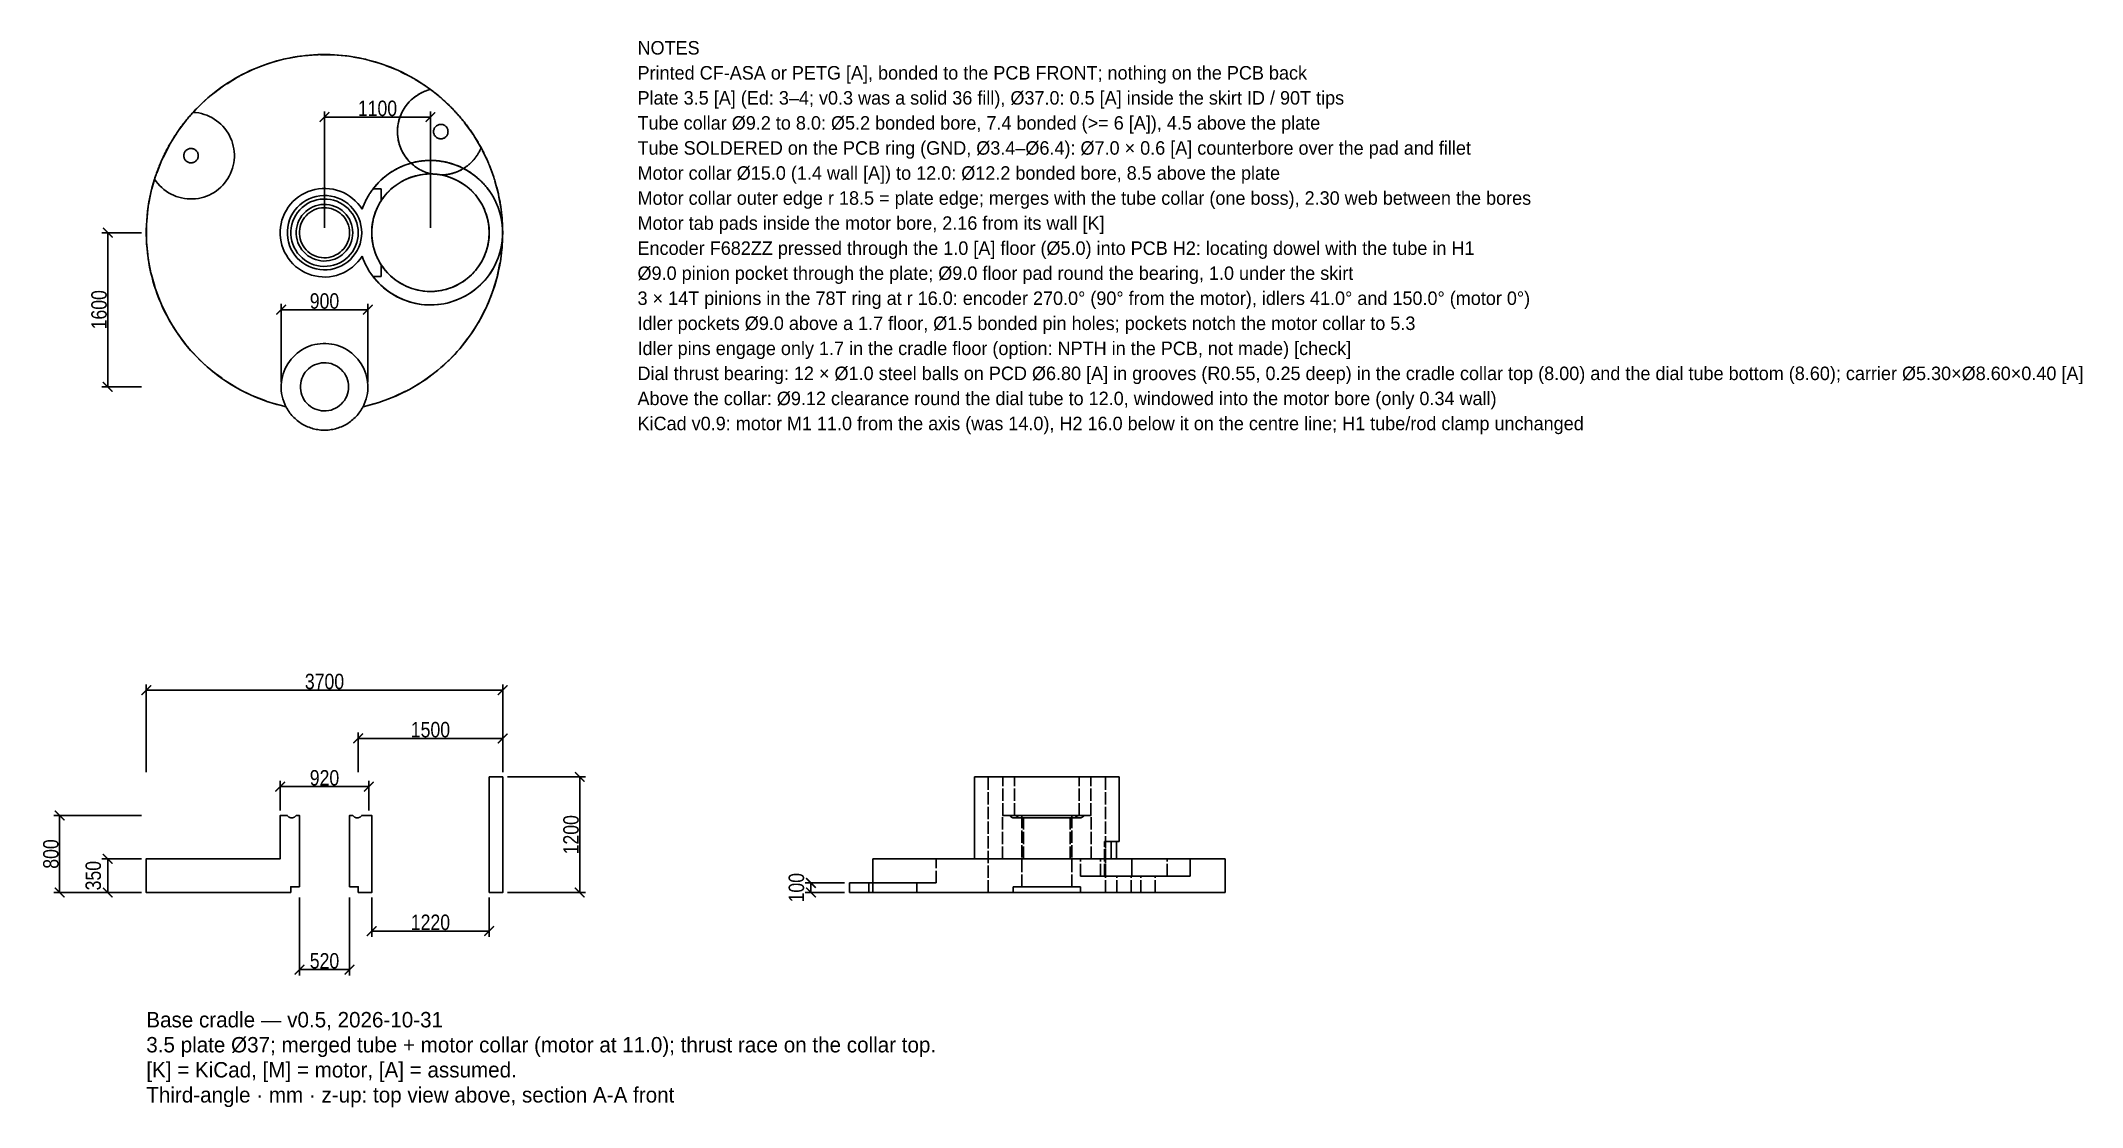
# Model space of a CAD drawing. Header units: millimetres. Extents: x -29 to 182, y -22 to 88.
import ezdxf

# ---------------------------------------------------------------- set-up
doc = ezdxf.new("R2010")
doc.units = ezdxf.units.MM
doc.linetypes.add('DASHED', pattern=[1.524, 1.27, -0.254])
for name, color, linetype in [('DIMS', 3, 'CONTINUOUS'), ('HIDDEN', 8, 'DASHED'), ('TEXT', 7, 'CONTINUOUS'), ('VISIBLE', 7, 'CONTINUOUS')]:
    doc.layers.add(name, color=color, linetype=linetype)
doc.styles.add('OpenSansCondensed-Light', font='OpenSansCondensed-Light.ttf')
doc.dimstyles.new('EZDXF', dxfattribs={"dimtxt": 0.25, "dimasz": 0.175, "dimexe": 0.375, "dimexo": 0.125, "dimgap": 0.1, "dimtad": 1, "dimlfac": 100, "dimzin": 12, "dimdsep": 46, "dimtxsty": 'OpenSansCondensed-Light', "dimblk": 'ARCHTICK', "dimcen": 2.5, "dimazin": 3, "dimtfac": 0.5, "dimtmove": 2, "dimatfit": 3})

msp = doc.modelspace()

# ---------------------------------------------------------------- texts
at = {"layer": 'TEXT'}
for s, height, p in [('NOTES', 1.4, (32.5, 86.99861)), ('Printed CF-ASA or PETG [A], bonded to the PCB FRONT; nothing on the PCB back', 1.4, (32.5, 84.39861)), ('Plate 3.5 [A] (Ed: 3–4; v0.3 was a solid 36 fill), Ø37.0: 0.5 [A] inside the skirt ID / 90T tips', 1.4, (32.5, 81.79861)), ('Tube collar Ø9.2 to 8.0: Ø5.2 bonded bore, 7.4 bonded (>= 6 [A]), 4.5 above the plate', 1.4, (32.5, 79.19861)), ('Tube SOLDERED on the PCB ring (GND, Ø3.4–Ø6.4): Ø7.0 × 0.6 [A] counterbore over the pad and fillet', 1.4, (32.5, 76.59861)), ('Motor collar Ø15.0 (1.4 wall [A]) to 12.0: Ø12.2 bonded bore, 8.5 above the plate', 1.4, (32.5, 73.99861)), ('Motor collar outer edge r 18.5 = plate edge; merges with the tube collar (one boss), 2.30 web between the bores', 1.4, (32.5, 71.39861)), ('Motor tab pads inside the motor bore, 2.16 from its wall [K]', 1.4, (32.5, 68.79861)), ('Encoder F682ZZ pressed through the 1.0 [A] floor (Ø5.0) into PCB H2: locating dowel with the tube in H1', 1.4, (32.5, 66.19861)), ('Ø9.0 pinion pocket through the plate; Ø9.0 floor pad round the bearing, 1.0 under the skirt', 1.4, (32.5, 63.59861)), ('3 × 14T pinions in the 78T ring at r 16.0: encoder 270.0° (90° from the motor), idlers 41.0° and 150.0° (motor 0°)', 1.4, (32.5, 60.99861)), ('Idler pockets Ø9.0 above a 1.7 floor, Ø1.5 bonded pin holes; pockets notch the motor collar to 5.3', 1.4, (32.5, 58.39861)), ('Idler pins engage only 1.7 in the cradle floor (option: NPTH in the PCB, not made) [check]', 1.4, (32.5, 55.79861)), ('Dial thrust bearing: 12 × Ø1.0 steel balls on PCD Ø6.80 [A] in grooves (R0.55, 0.25 deep) in the cradle collar top (8.00) and the dial tube bottom (8.60); carrier Ø5.30×Ø8.60×0.40 [A]', 1.4, (32.5, 53.19861)), ('Above the collar: Ø9.12 clearance round the dial tube to 12.0, windowed into the motor bore (only 0.34 wall)', 1.4, (32.5, 50.59861)), ('KiCad v0.9: motor M1 11.0 from the axis (was 14.0), H2 16.0 below it on the centre line; H1 tube/rod clamp unchanged', 1.4, (32.5, 47.99861)), ('Base cradle — v0.5, 2026-10-31', 1.6, (-18.5, -14)), ('3.5 plate Ø37; merged tube + motor collar (motor at 11.0); thrust race on the collar top.', 1.6, (-18.5, -16.6)), ('[K] = KiCad, [M] = motor, [A] = assumed.', 1.6, (-18.5, -19.2)), ('Third-angle · mm · z-up: top view above, section A-A front', 1.6, (-18.5, -21.8))]:
    msp.add_text(s, height=height, dxfattribs=at).set_placement(p)

# ---------------------------------------------------------------- blocks, each defined once
blk = doc.blocks.new('_ARCHTICK')
at = {"color": 0, "linetype": 'BYBLOCK', "const_width": 0.15}
blk.add_lwpolyline([(-0.5, -0.5), (0.5, 0.5)], dxfattribs=at)

# ---------------------------------------------------------------- dimensions: what is measured, and where the dimension line sits
at = {"layer": 'DIMS'}
for base, p1, p2 in [((0, 80.49932), (0, 68.49932), (11, 68.49932)), ((-4.5, 60.49932), (-4.5, 52.49932), (4.5, 52.49932)), ((-18.5, 21), (-18.5, 12), (18.5, 12)), ((3.5, 16), (3.5, 12), (18.5, 12)), ((-4.6, 11), (-4.6, 8), (4.6, 8)), ((-2.6, -8), (-2.6, 0), (2.6, 0)), ((4.9, -4), (4.9, 0), (17.1, 0))]:
    msp.add_linear_dim(base=base, p1=p1, p2=p2, dimstyle='EZDXF', override={"dimtxt": 1.6, "dimasz": 1, "dimexe": 0.6, "dimexo": 0.5, "dimdec": 2}, dxfattribs=at).render()
for base, p1, p2 in [((-22.5, 52.49932), (-18.5, 52.49932), (-18.5, 68.49932)), ((26.5, 0), (18.5, 0), (18.5, 12)), ((-27.5, 0), (-18.5, 0), (-18.5, 8)), ((-22.5, 0), (-18.5, 0), (-18.5, 3.5)), ((50.5, 0), (54.5, 0), (54.5, 1))]:
    msp.add_linear_dim(base=base, p1=p1, p2=p2, angle=90, dimstyle='EZDXF', override={"dimtxt": 1.6, "dimasz": 1, "dimexe": 0.6, "dimexo": 0.5, "dimdec": 2}, dxfattribs=at).render()

# ---------------------------------------------------------------- linework, layer by layer
at = {"layer": 'HIDDEN'}
for points in [[(3.99951, 50.43682), (5.65637, 50.88525), (7.26453, 51.48531), (8.81016, 52.23183), (10.27994, 53.1184), (11.66123, 54.13737), (12.94213, 55.27997), (14.11162, 56.53637), (15.15963, 57.89576), (16.07714, 59.34643), (16.85625, 60.87589), (17.49026, 62.47097), (17.97369, 64.11796), (18.3024, 65.80265), (18.47356, 67.51057), (18.48568, 69.22699), (18.33867, 70.93715), (18.0338, 72.62632), (17.57368, 74.27997), (16.96227, 75.88386), (16.20485, 77.42417), (15.30792, 78.88765), (14.27922, 80.26171), (13.1276, 81.53451), (11.86296, 82.6951), (10.49621, 83.73348), (9.0391, 84.64072), (7.50417, 85.409), (5.90465, 86.03172), (4.25429, 86.50351), (2.56731, 86.82032), (0.85823, 86.9794), (-0.85823, 86.9794), (-2.56731, 86.82032), (-4.25429, 86.50351), (-5.90465, 86.03172), (-7.50417, 85.409), (-9.0391, 84.64072), (-10.49621, 83.73348), (-11.86296, 82.6951), (-13.1276, 81.53451), (-14.27922, 80.26171), (-15.30792, 78.88765), (-16.20485, 77.42417), (-16.96227, 75.88386), (-17.57368, 74.27997), (-18.0338, 72.62632), (-18.33867, 70.93715), (-18.48568, 69.22699), (-18.47356, 67.51057), (-18.3024, 65.80265), (-17.97369, 64.11796), (-17.49026, 62.47097), (-16.85625, 60.87589), (-16.07714, 59.34643), (-15.15963, 57.89576), (-14.11162, 56.53637), (-12.94213, 55.27997), (-11.66123, 54.13737), (-10.27994, 53.1184), (-8.81016, 52.23183), (-7.26453, 51.48531), (-5.65637, 50.88525), (-3.99951, 50.43682)], [(11.00803, 83.36786), (10.82246, 83.31833), (10.63918, 83.26094), (10.45852, 83.19577), (10.2808, 83.12296), (10.10635, 83.04262), (9.93548, 82.95492), (9.76852, 82.86001), (9.60575, 82.75806), (9.44749, 82.64925), (9.29401, 82.5338), (9.1456, 82.4119), (9.00252, 82.28377), (8.86504, 82.14966), (8.73341, 82.00981), (8.60787, 81.86446), (8.48864, 81.71389), (8.37595, 81.55837), (8.26999, 81.39819), (8.17097, 81.23363), (8.07906, 81.06499), (7.99442, 80.89258), (7.91723, 80.71672), (7.8476, 80.53773), (7.78568, 80.35593), (7.73157, 80.17165), (7.68537, 79.98523), (7.64717, 79.79701), (7.61704, 79.60733), (7.59502, 79.41654), (7.58117, 79.22498), (7.5755, 79.03301), (7.57803, 78.84097), (7.58876, 78.64921), (7.60765, 78.45808), (7.63468, 78.26794), (7.66981, 78.07912), (7.71295, 77.89197), (7.76405, 77.70683), (7.82299, 77.52405), (7.88968, 77.34394), (7.964, 77.16684), (8.04581, 76.99308), (8.13495, 76.82296), (8.23128, 76.65681), (8.3346, 76.49491), (8.44474, 76.33757), (8.56149, 76.18508), (8.68465, 76.0377), (8.81398, 75.89571), (8.94925, 75.75938), (9.09021, 75.62893), (9.23661, 75.50463), (9.38818, 75.38668), (9.54465, 75.2753), (9.70573, 75.17071), (9.87112, 75.07308), (10.04053, 74.9826), (10.21365, 74.89943), (10.39015, 74.82372), (10.56973, 74.75562), (10.75205, 74.69523), (10.93678, 74.64269), (11.12358, 74.59807)], [(-13.64283, 80.99425), (-13.3514, 80.97089), (-13.0621, 80.92866), (-12.77615, 80.86774), (-12.49477, 80.78837), (-12.21913, 80.6909), (-11.9504, 80.57573), (-11.68972, 80.44336), (-11.43818, 80.29434), (-11.19685, 80.1293), (-10.96675, 79.94894), (-10.74885, 79.75402), (-10.54406, 79.54536), (-10.35325, 79.32384), (-10.17723, 79.0904), (-10.01675, 78.84602), (-9.87246, 78.59174), (-9.745, 78.32862), (-9.63489, 78.05778), (-9.5426, 77.78037), (-9.46852, 77.49754), (-9.41296, 77.2105), (-9.37616, 76.92047), (-9.35827, 76.62865), (-9.35936, 76.33629), (-9.37944, 76.04461), (-9.41841, 75.75486), (-9.47612, 75.46824), (-9.55232, 75.18598), (-9.64669, 74.90926), (-9.75883, 74.63926), (-9.88826, 74.37711), (-10.03444, 74.12391), (-10.19676, 73.88074), (-10.37452, 73.64863), (-10.56698, 73.42854), (-10.77333, 73.22142), (-10.99268, 73.02814), (-11.22413, 72.84951), (-11.46669, 72.68628), (-11.71934, 72.53915), (-11.981, 72.40874), (-12.25059, 72.29559), (-12.52695, 72.20019), (-12.80892, 72.12293), (-13.09532, 72.06415), (-13.38492, 72.02409), (-13.67652, 72.00292), (-13.96888, 72.00073), (-14.26076, 72.01752), (-14.55094, 72.05324), (-14.83818, 72.10772), (-15.12128, 72.18074), (-15.39904, 72.27199), (-15.67029, 72.38109), (-15.93388, 72.50757), (-16.1887, 72.65089), (-16.43368, 72.81046), (-16.66778, 72.98561), (-16.89001, 73.17558), (-17.09944, 73.37959), (-17.29518, 73.59676), (-17.4764, 73.82618), (-17.64234, 74.06689)], [(12.82535, 78.99627), (12.82163, 79.07094), (12.81048, 79.14487), (12.79203, 79.21733), (12.76646, 79.28759), (12.73402, 79.35496), (12.69503, 79.41876), (12.64989, 79.47836), (12.59903, 79.53317), (12.54297, 79.58264), (12.48226, 79.62628), (12.41751, 79.66367), (12.34936, 79.69442), (12.27848, 79.71823), (12.20559, 79.73487), (12.1314, 79.74417), (12.05666, 79.74603), (11.9821, 79.74044), (11.90846, 79.72746), (11.83649, 79.70721), (11.76689, 79.67989), (11.70035, 79.64578), (11.63755, 79.60522), (11.57909, 79.5586), (11.52556, 79.50639), (11.4775, 79.44912), (11.43539, 79.38734), (11.39963, 79.32168), (11.37058, 79.25278), (11.34855, 79.18133), (11.33373, 79.10805), (11.32629, 79.03365), (11.32629, 78.95888), (11.33373, 78.88448), (11.34855, 78.8112), (11.37058, 78.73975), (11.39963, 78.67085), (11.43539, 78.60519), (11.4775, 78.54341), (11.52556, 78.48614), (11.57909, 78.43393), (11.63755, 78.38731), (11.70035, 78.34675), (11.76689, 78.31264), (11.83649, 78.28532), (11.90846, 78.26507), (11.9821, 78.25209), (12.05666, 78.2465), (12.1314, 78.24836), (12.20559, 78.25766), (12.27848, 78.2743), (12.34936, 78.29811), (12.41751, 78.32886), (12.48226, 78.36625), (12.54297, 78.40989), (12.59903, 78.45937), (12.64989, 78.51417), (12.69503, 78.57378), (12.73402, 78.63757), (12.76646, 78.70494), (12.79203, 78.7752), (12.81048, 78.84766), (12.82163, 78.92159), (12.82535, 78.99627)], [(-13.10641, 76.49932), (-13.11013, 76.574), (-13.12128, 76.64793), (-13.13973, 76.72039), (-13.1653, 76.79065), (-13.19774, 76.85801), (-13.23673, 76.92181), (-13.28187, 76.98141), (-13.33273, 77.03622), (-13.38879, 77.08569), (-13.4495, 77.12934), (-13.51425, 77.16672), (-13.5824, 77.19748), (-13.65328, 77.22129), (-13.72617, 77.23793), (-13.80036, 77.24722), (-13.8751, 77.24909), (-13.94966, 77.2435), (-14.0233, 77.23052), (-14.09527, 77.21027), (-14.16487, 77.18295), (-14.23141, 77.14884), (-14.29421, 77.10827), (-14.35267, 77.06166), (-14.4062, 77.00945), (-14.45426, 76.95217), (-14.49637, 76.8904), (-14.53213, 76.82473), (-14.56118, 76.75584), (-14.58321, 76.68439), (-14.59803, 76.6111), (-14.60547, 76.53671), (-14.60547, 76.46194), (-14.59803, 76.38754), (-14.58321, 76.31425), (-14.56118, 76.24281), (-14.53213, 76.17391), (-14.49637, 76.10824), (-14.45426, 76.04647), (-14.4062, 75.98919), (-14.35267, 75.93698), (-14.29421, 75.89037), (-14.23141, 75.8498), (-14.16487, 75.81569), (-14.09527, 75.78838), (-14.0233, 75.76812), (-13.94966, 75.75514), (-13.8751, 75.74955), (-13.80036, 75.75142), (-13.72617, 75.76071), (-13.65328, 75.77735), (-13.5824, 75.80117), (-13.51425, 75.83192), (-13.4495, 75.8693), (-13.38879, 75.91295), (-13.33273, 75.96242), (-13.28187, 76.01723), (-13.23673, 76.07683), (-13.19774, 76.14063), (-13.1653, 76.20799), (-13.13973, 76.27825), (-13.12128, 76.35071), (-13.11013, 76.42464), (-13.10641, 76.49932)], [(12.11557, 74.49644), (12.20004, 74.49799), (12.28446, 74.50113), (12.36881, 74.50584), (12.45306, 74.51214), (12.53717, 74.52003), (12.62113, 74.52948), (12.70488, 74.54052), (12.78842, 74.55312), (12.87171, 74.56729), (12.95471, 74.58302), (13.03741, 74.60031), (13.11976, 74.61914), (13.20175, 74.63952), (13.28334, 74.66143), (13.3645, 74.68487), (13.44521, 74.70984), (13.52544, 74.73631), (13.60516, 74.76428), (13.68434, 74.79375), (13.76295, 74.82469), (13.84096, 74.85711), (13.91835, 74.89098), (13.9951, 74.9263), (14.07117, 74.96306), (14.14653, 75.00124), (14.22116, 75.04083), (14.29504, 75.08181), (14.36813, 75.12417), (14.44042, 75.16789), (14.51187, 75.21296), (14.58247, 75.25937), (14.65218, 75.3071), (14.72098, 75.35612), (14.78885, 75.40643), (14.85577, 75.458), (14.9217, 75.51082), (14.98663, 75.56487), (15.05053, 75.62013), (15.11339, 75.67658), (15.17518, 75.73419), (15.23587, 75.79296), (15.29545, 75.85286), (15.35389, 75.91386), (15.41118, 75.97595), (15.46729, 76.03911), (15.52221, 76.10331), (15.57591, 76.16853), (15.62838, 76.23474), (15.67959, 76.30193), (15.72954, 76.37006), (15.7782, 76.43913), (15.82555, 76.50909), (15.87158, 76.57993), (15.91627, 76.65162), (15.95961, 76.72414), (16.00158, 76.79746), (16.04217, 76.87156), (16.08136, 76.9464), (16.11913, 77.02197), (16.15548, 77.09823), (16.19039, 77.17516), (16.22386, 77.25273), (16.25586, 77.33092)], [(8.98635, 75.72395), (8.87549, 75.69213), (8.76513, 75.65861), (8.6553, 75.62339), (8.54603, 75.58649), (8.43733, 75.54792), (8.32924, 75.50768), (8.22178, 75.46578), (8.11498, 75.42223), (8.00886, 75.37705), (7.90345, 75.33024), (7.79877, 75.28181), (7.69485, 75.23178), (7.59171, 75.18016), (7.48938, 75.12695), (7.38787, 75.07219), (7.28722, 75.01586), (7.18745, 74.958), (7.08858, 74.8986), (6.99064, 74.8377), (6.89364, 74.77529), (6.79762, 74.7114), (6.70258, 74.64604), (6.60857, 74.57923), (6.51559, 74.51098), (6.42368, 74.44131), (6.33284, 74.37023), (6.24311, 74.29777), (6.15451, 74.22393), (6.06705, 74.14874), (5.98075, 74.07222), (5.89565, 73.99437), (5.81175, 73.91523), (5.72908, 73.8348), (5.64765, 73.75312), (5.56749, 73.67019), (5.48862, 73.58604), (5.41105, 73.50068), (5.3348, 73.41414), (5.25989, 73.32644), (5.18634, 73.2376), (5.11416, 73.14764), (5.04337, 73.05658), (4.974, 72.96444), (4.90605, 72.87124), (4.83954, 72.77702), (4.77448, 72.68178), (4.7109, 72.58555), (4.64881, 72.48835), (4.58822, 72.39021), (4.52914, 72.29115), (4.47159, 72.19119), (4.41559, 72.09036), (4.36115, 71.98869), (4.30828, 71.88618), (4.25698, 71.78288), (4.20729, 71.67879), (4.1592, 71.57396), (4.11272, 71.4684), (4.06788, 71.36214), (4.02468, 71.2552), (3.98312, 71.14761), (3.94323, 71.03939), (3.905, 70.93057)], [(17.1, 68.49932), (17.06969, 69.10668), (16.97905, 69.70801), (16.82899, 70.29733), (16.621, 70.86877), (16.35715, 71.41667), (16.04006, 71.93557), (15.67287, 72.42033), (15.25924, 72.86611), (14.80329, 73.26849), (14.30953, 73.62348), (13.78289, 73.92754), (13.22858, 74.17765), (12.65213, 74.37133), (12.05925, 74.50665), (11.45585, 74.58226), (10.84792, 74.59742), (10.2415, 74.55198), (9.64262, 74.44638), (9.05723, 74.28168), (8.49115, 74.05951), (7.95, 73.78208), (7.43916, 73.45214), (6.96372, 73.07299), (6.52838, 72.64837), (6.13749, 72.18253), (5.79493, 71.68008), (5.50409, 71.14601), (5.26788, 70.58564), (5.08863, 70.00454), (4.96813, 69.40848), (4.90758, 68.80338), (4.90758, 68.19526), (4.96813, 67.59016), (5.08863, 66.9941), (5.26788, 66.413), (5.50409, 65.85263), (5.79493, 65.31857), (6.13749, 64.81611), (6.52838, 64.35027), (6.96372, 63.92566), (7.43916, 63.5465), (7.95, 63.21657), (8.49115, 62.93913), (9.05723, 62.71696), (9.64262, 62.55226), (10.2415, 62.44666), (10.84792, 62.40122), (11.45585, 62.41638), (12.05925, 62.49199), (12.65213, 62.62731), (13.22858, 62.82099), (13.78289, 63.0711), (14.30953, 63.37516), (14.80329, 63.73015), (15.25924, 64.13253), (15.67287, 64.57832), (16.04006, 65.06307), (16.35715, 65.58197), (16.621, 66.12987), (16.82899, 66.70131), (16.97905, 67.29063), (17.06969, 67.89196), (17.1, 68.49932)], [(14.43669, 75.16559), (14.35732, 75.20591), (14.27748, 75.24529), (14.19718, 75.28372), (14.11642, 75.32119), (14.03523, 75.3577), (13.9536, 75.39325), (13.87157, 75.42782), (13.78912, 75.46142), (13.70629, 75.49403), (13.62307, 75.52566), (13.53948, 75.5563), (13.45554, 75.58595), (13.37125, 75.6146), (13.28662, 75.64224), (13.20168, 75.66888), (13.11642, 75.69451), (13.03087, 75.71913), (12.94502, 75.74272), (12.85891, 75.7653), (12.77253, 75.78685), (12.68591, 75.80738), (12.59904, 75.82688), (12.51195, 75.84534), (12.42465, 75.86277), (12.33714, 75.87916), (12.24945, 75.89451), (12.16158, 75.90882), (12.07355, 75.92209), (11.98537, 75.93431), (11.89705, 75.94548), (11.8086, 75.9556), (11.72004, 75.96468), (11.63137, 75.9727), (11.54262, 75.97967), (11.45379, 75.98558), (11.3649, 75.99044), (11.27596, 75.99424), (11.18697, 75.99699), (11.09796, 75.99868), (11.00894, 75.99932), (10.91992, 75.99889), (10.8309, 75.99741), (10.74191, 75.99488), (10.65296, 75.99129), (10.56406, 75.98664), (10.47521, 75.98094), (10.38644, 75.97418), (10.29776, 75.96637), (10.20918, 75.95751), (10.12071, 75.9476), (10.03236, 75.93664), (9.94415, 75.92463), (9.85608, 75.91157), (9.76818, 75.89747), (9.68045, 75.88233), (9.59291, 75.86614), (9.50557, 75.84892), (9.41843, 75.83067), (9.33152, 75.81138), (9.24485, 75.79106), (9.15842, 75.76971), (9.07225, 75.74734), (8.98635, 75.72395)], [(8.98635, 75.72395), (9.0147, 75.69742), (9.04327, 75.67114), (9.07206, 75.64511), (9.10108, 75.61933), (9.13033, 75.59379), (9.15979, 75.56852), (9.18946, 75.54349), (9.21936, 75.51873), (9.24946, 75.49422), (9.27978, 75.46997), (9.3103, 75.44599), (9.34103, 75.42226), (9.37196, 75.39881), (9.4031, 75.37562), (9.43443, 75.35271), (9.46596, 75.33006), (9.49768, 75.30769), (9.5296, 75.28559), (9.5617, 75.26376), (9.59399, 75.24222), (9.62647, 75.22095), (9.65913, 75.19997), (9.69197, 75.17927), (9.72498, 75.15885), (9.75818, 75.13872), (9.79154, 75.11887), (9.82507, 75.09931), (9.85877, 75.08005), (9.89264, 75.06107), (9.92667, 75.04239), (9.96085, 75.024), (9.9952, 75.00591), (10.0297, 74.98811), (10.06435, 74.97061), (10.09915, 74.95342), (10.1341, 74.93652), (10.1692, 74.91992), (10.20443, 74.90363), (10.23981, 74.88764), (10.27532, 74.87196), (10.31096, 74.85659), (10.34674, 74.84152), (10.38264, 74.82676), (10.41868, 74.81232), (10.45483, 74.79818), (10.4911, 74.78436), (10.5275, 74.77085), (10.56401, 74.75765), (10.60063, 74.74477), (10.63736, 74.73221), (10.67419, 74.71996), (10.71113, 74.70804), (10.74818, 74.69643), (10.78532, 74.68514), (10.82256, 74.67417), (10.85989, 74.66352), (10.89731, 74.6532), (10.93482, 74.6432), (10.97241, 74.63352), (11.01009, 74.62417), (11.04784, 74.61514), (11.08568, 74.60644), (11.12358, 74.59807)], [(12.11557, 74.49644), (12.09999, 74.49932), (12.0844, 74.50216), (12.0688, 74.50496), (12.0532, 74.50771), (12.03759, 74.51043), (12.02197, 74.5131), (12.00634, 74.51574), (11.99071, 74.51833), (11.97507, 74.52088), (11.95943, 74.5234), (11.94377, 74.52587), (11.92812, 74.5283), (11.91245, 74.53069), (11.89678, 74.53304), (11.8811, 74.53535), (11.86542, 74.53762), (11.84973, 74.53985), (11.83404, 74.54203), (11.81834, 74.54418), (11.80263, 74.54629), (11.78692, 74.54835), (11.77121, 74.55037), (11.75548, 74.55236), (11.73976, 74.5543), (11.72403, 74.5562), (11.70829, 74.55806), (11.69255, 74.55988), (11.6768, 74.56166), (11.66105, 74.5634), (11.6453, 74.56509), (11.62954, 74.56675), (11.61378, 74.56836), (11.59801, 74.56994), (11.58224, 74.57147), (11.56646, 74.57296), (11.55068, 74.57441), (11.5349, 74.57582), (11.51911, 74.57719), (11.50332, 74.57852), (11.48753, 74.57981), (11.47173, 74.58105), (11.45593, 74.58226), (11.44013, 74.58342), (11.42432, 74.58454), (11.40851, 74.58563), (11.3927, 74.58667), (11.37689, 74.58767), (11.36107, 74.58863), (11.34525, 74.58954), (11.32943, 74.59042), (11.3136, 74.59125), (11.29778, 74.59205), (11.28195, 74.5928), (11.26612, 74.59351), (11.25029, 74.59418), (11.23445, 74.59481), (11.21862, 74.5954), (11.20278, 74.59595), (11.18695, 74.59646), (11.17111, 74.59692), (11.15527, 74.59734), (11.13942, 74.59773), (11.12358, 74.59807)], [(12.11557, 74.49644), (12.09999, 74.49932), (12.0844, 74.50216), (12.0688, 74.50496), (12.0532, 74.50771), (12.03759, 74.51043), (12.02197, 74.5131), (12.00634, 74.51574), (11.99071, 74.51833), (11.97507, 74.52088), (11.95943, 74.5234), (11.94377, 74.52587), (11.92812, 74.5283), (11.91245, 74.53069), (11.89678, 74.53304), (11.8811, 74.53535), (11.86542, 74.53762), (11.84973, 74.53985), (11.83404, 74.54203), (11.81834, 74.54418), (11.80263, 74.54629), (11.78692, 74.54835), (11.77121, 74.55037), (11.75548, 74.55236), (11.73976, 74.5543), (11.72403, 74.5562), (11.70829, 74.55806), (11.69255, 74.55988), (11.6768, 74.56166), (11.66105, 74.5634), (11.6453, 74.56509), (11.62954, 74.56675), (11.61378, 74.56836), (11.59801, 74.56994), (11.58224, 74.57147), (11.56646, 74.57296), (11.55068, 74.57441), (11.5349, 74.57582), (11.51911, 74.57719), (11.50332, 74.57852), (11.48753, 74.57981), (11.47173, 74.58105), (11.45593, 74.58226), (11.44013, 74.58342), (11.42432, 74.58454), (11.40851, 74.58563), (11.3927, 74.58667), (11.37689, 74.58767), (11.36107, 74.58863), (11.34525, 74.58954), (11.32943, 74.59042), (11.3136, 74.59125), (11.29778, 74.59205), (11.28195, 74.5928), (11.26612, 74.59351), (11.25029, 74.59418), (11.23445, 74.59481), (11.21862, 74.5954), (11.20278, 74.59595), (11.18695, 74.59646), (11.17111, 74.59692), (11.15527, 74.59734), (11.13942, 74.59773), (11.12358, 74.59807)], [(12.11557, 74.49644), (12.15439, 74.49696), (12.1932, 74.49781), (12.232, 74.49899), (12.27079, 74.50051), (12.30956, 74.50236), (12.34832, 74.50455), (12.38706, 74.50707), (12.42577, 74.50993), (12.46446, 74.51312), (12.50312, 74.51664), (12.54175, 74.5205), (12.58034, 74.52469), (12.6189, 74.52921), (12.65741, 74.53407), (12.69588, 74.53925), (12.73431, 74.54477), (12.77268, 74.55062), (12.81101, 74.5568), (12.84928, 74.56332), (12.88749, 74.57016), (12.92564, 74.57733), (12.96373, 74.58483), (13.00175, 74.59265), (13.03971, 74.60081), (13.07759, 74.60929), (13.11539, 74.6181), (13.15312, 74.62724), (13.19077, 74.6367), (13.22834, 74.64648), (13.26582, 74.65659), (13.30321, 74.66702), (13.34051, 74.67777), (13.37772, 74.68885), (13.41483, 74.70024), (13.45184, 74.71196), (13.48874, 74.72399), (13.52555, 74.73634), (13.56224, 74.74901), (13.59882, 74.762), (13.63529, 74.7753), (13.67165, 74.78891), (13.70788, 74.80284), (13.744, 74.81708), (13.77999, 74.83163), (13.81585, 74.84648), (13.85158, 74.86165), (13.88718, 74.87713), (13.92265, 74.89291), (13.95798, 74.909), (13.99317, 74.92539), (14.02821, 74.94209), (14.06311, 74.95909), (14.09787, 74.97638), (14.13247, 74.99398), (14.16692, 75.01188), (14.20121, 75.03007), (14.23535, 75.04855), (14.26932, 75.06733), (14.30313, 75.08641), (14.33678, 75.10577), (14.37025, 75.12542), (14.40356, 75.14536), (14.43669, 75.16559)], [(18.5, 68.49932), (18.49887, 68.62965), (18.49547, 68.75993), (18.48981, 68.89014), (18.48189, 69.02023), (18.47171, 69.15017), (18.45927, 69.2799), (18.44458, 69.4094), (18.42764, 69.53863), (18.40846, 69.66754), (18.38704, 69.7961), (18.36339, 69.92427), (18.33752, 70.05201), (18.30943, 70.17928), (18.27913, 70.30604), (18.24664, 70.43225), (18.21196, 70.55789), (18.1751, 70.6829), (18.13607, 70.80725), (18.09489, 70.9309), (18.05156, 71.05382), (18.00611, 71.17597), (17.95854, 71.29731), (17.90887, 71.4178), (17.85711, 71.53742), (17.80328, 71.65612), (17.7474, 71.77386), (17.68948, 71.89061), (17.62954, 72.00634), (17.5676, 72.12101), (17.50367, 72.23459), (17.43778, 72.34704), (17.36995, 72.45833), (17.30019, 72.56842), (17.22853, 72.67728), (17.15499, 72.78489), (17.07959, 72.89119), (17.00236, 72.99617), (16.92331, 73.0998), (16.84247, 73.20203), (16.75987, 73.30285), (16.67553, 73.40221), (16.58948, 73.50009), (16.50174, 73.59646), (16.41234, 73.6913), (16.3213, 73.78456), (16.22865, 73.87623), (16.13443, 73.96628), (16.03866, 74.05467), (15.94136, 74.14139), (15.84257, 74.2264), (15.74232, 74.30969), (15.64064, 74.39122), (15.53756, 74.47097), (15.4331, 74.54891), (15.32731, 74.62503), (15.22021, 74.69931), (15.11184, 74.7717), (15.00222, 74.84221), (14.8914, 74.9108), (14.7794, 74.97745), (14.66626, 75.04214), (14.55201, 75.10486), (14.43669, 75.16559)], [(3.905, 70.93057), (3.69259, 71.24245), (3.45533, 71.53588), (3.19482, 71.80887), (2.91281, 72.05959), (2.6112, 72.28635), (2.29202, 72.48763), (1.95742, 72.66207), (1.60964, 72.8085), (1.25103, 72.92593), (0.88401, 73.01358), (0.51103, 73.07085), (0.13462, 73.09735), (-0.2427, 73.09291), (-0.61839, 73.05757), (-0.98991, 72.99154), (-1.35477, 72.89529), (-1.71052, 72.76946), (-2.05476, 72.6149), (-2.38517, 72.43264), (-2.69953, 72.22391), (-2.99572, 71.99012), (-3.27176, 71.73283), (-3.52578, 71.45379), (-3.75607, 71.15487), (-3.96109, 70.83808), (-4.13945, 70.50555), (-4.28996, 70.15952), (-4.4116, 69.80232), (-4.50355, 69.43635), (-4.5652, 69.06407), (-4.59613, 68.68799), (-4.59613, 68.31065), (-4.5652, 67.93457), (-4.50355, 67.5623), (-4.4116, 67.19633), (-4.28996, 66.83912), (-4.13945, 66.49309), (-3.96109, 66.16056), (-3.75607, 65.84377), (-3.52578, 65.54485), (-3.27176, 65.26581), (-2.99572, 65.00853), (-2.69953, 64.77473), (-2.38517, 64.566), (-2.05476, 64.38374), (-1.71052, 64.22918), (-1.35477, 64.10335), (-0.98991, 64.0071), (-0.61839, 63.94108), (-0.2427, 63.90573), (0.13462, 63.90129), (0.51103, 63.9278), (0.88401, 63.98506), (1.25103, 64.07271), (1.60964, 64.19014), (1.95742, 64.33657), (2.29202, 64.51101), (2.6112, 64.71229), (2.91281, 64.93905), (3.19482, 65.18977), (3.45533, 65.46276), (3.69259, 65.75619), (3.905, 66.06807)], [(5.04547, 73.05932), (5.9, 73.05932)], [(5.9, 71.84596), (5.9, 73.05932)], [(3.5, 68.49932), (3.48261, 68.84781), (3.4306, 69.19283), (3.3445, 69.53096), (3.22517, 69.85884), (3.07378, 70.17321), (2.89184, 70.47094), (2.68116, 70.74908), (2.44383, 71.00485), (2.18221, 71.23573), (1.89891, 71.43941), (1.59674, 71.61387), (1.27869, 71.75738), (0.94794, 71.86851), (0.60777, 71.94615), (0.26156, 71.98953), (-0.08726, 71.99823), (-0.4352, 71.97216), (-0.77882, 71.91157), (-1.1147, 71.81707), (-1.4395, 71.68959), (-1.75, 71.53041), (-2.0431, 71.3411), (-2.3159, 71.12355), (-2.56568, 70.87993), (-2.78996, 70.61264), (-2.98652, 70.32434), (-3.15339, 70.01791), (-3.28892, 69.69639), (-3.39177, 69.36297), (-3.46091, 69.02097), (-3.49565, 68.67378), (-3.49565, 68.32486), (-3.46091, 67.97767), (-3.39177, 67.63567), (-3.28892, 67.30225), (-3.15339, 66.98073), (-2.98652, 66.6743), (-2.78996, 66.38601), (-2.56568, 66.11872), (-2.3159, 65.87509), (-2.0431, 65.65754), (-1.75, 65.46823), (-1.4395, 65.30905), (-1.1147, 65.18157), (-0.77882, 65.08707), (-0.4352, 65.02648), (-0.08726, 65.00041), (0.26156, 65.00911), (0.60777, 65.05249), (0.94794, 65.13014), (1.27869, 65.24126), (1.59674, 65.38477), (1.89891, 65.55923), (2.18221, 65.76291), (2.44383, 65.99379), (2.68116, 66.24956), (2.89184, 66.5277), (3.07378, 66.82543), (3.22517, 67.1398), (3.3445, 67.46768), (3.4306, 67.80581), (3.48261, 68.15083), (3.5, 68.49932)], [(3.5, 68.49932), (3.48261, 68.84781), (3.4306, 69.19283), (3.3445, 69.53096), (3.22517, 69.85884), (3.07378, 70.17321), (2.89184, 70.47094), (2.68116, 70.74908), (2.44383, 71.00485), (2.18221, 71.23573), (1.89891, 71.43941), (1.59674, 71.61387), (1.27869, 71.75738), (0.94794, 71.86851), (0.60777, 71.94615), (0.26156, 71.98953), (-0.08726, 71.99823), (-0.4352, 71.97216), (-0.77882, 71.91157), (-1.1147, 71.81707), (-1.4395, 71.68959), (-1.75, 71.53041), (-2.0431, 71.3411), (-2.3159, 71.12355), (-2.56568, 70.87993), (-2.78996, 70.61264), (-2.98652, 70.32434), (-3.15339, 70.01791), (-3.28892, 69.69639), (-3.39177, 69.36297), (-3.46091, 69.02097), (-3.49565, 68.67378), (-3.49565, 68.32486), (-3.46091, 67.97767), (-3.39177, 67.63567), (-3.28892, 67.30225), (-3.15339, 66.98073), (-2.98652, 66.6743), (-2.78996, 66.38601), (-2.56568, 66.11872), (-2.3159, 65.87509), (-2.0431, 65.65754), (-1.75, 65.46823), (-1.4395, 65.30905), (-1.1147, 65.18157), (-0.77882, 65.08707), (-0.4352, 65.02648), (-0.08726, 65.00041), (0.26156, 65.00911), (0.60777, 65.05249), (0.94794, 65.13014), (1.27869, 65.24126), (1.59674, 65.38477), (1.89891, 65.55923), (2.18221, 65.76291), (2.44383, 65.99379), (2.68116, 66.24956), (2.89184, 66.5277), (3.07378, 66.82543), (3.22517, 67.1398), (3.3445, 67.46768), (3.4306, 67.80581), (3.48261, 68.15083), (3.5, 68.49932)], [(2.6, 68.49932), (2.58708, 68.7582), (2.54845, 69.0145), (2.48449, 69.26568), (2.39584, 69.50925), (2.28338, 69.74278), (2.14822, 69.96395), (1.99172, 70.17057), (1.81542, 70.36057), (1.62107, 70.53208), (1.41062, 70.68339), (1.18615, 70.81299), (0.94989, 70.91959), (0.70419, 71.00214), (0.45149, 71.05982), (0.1943, 71.09205), (-0.06482, 71.09851), (-0.32329, 71.07914), (-0.57855, 71.03413), (-0.82807, 70.96393), (-1.06935, 70.86924), (-1.3, 70.75099), (-1.51773, 70.61036), (-1.72038, 70.44875), (-1.90593, 70.26777), (-2.07254, 70.06921), (-2.21856, 69.85505), (-2.34252, 69.62742), (-2.4432, 69.38857), (-2.5196, 69.14089), (-2.57096, 68.88683), (-2.59677, 68.62892), (-2.59677, 68.36972), (-2.57096, 68.11181), (-2.5196, 67.85775), (-2.4432, 67.61007), (-2.34252, 67.37122), (-2.21856, 67.14359), (-2.07254, 66.92943), (-1.90593, 66.73087), (-1.72038, 66.54989), (-1.51773, 66.38828), (-1.3, 66.24765), (-1.06935, 66.12941), (-0.82807, 66.03471), (-0.57855, 65.96451), (-0.32329, 65.9195), (-0.06482, 65.90013), (0.1943, 65.90659), (0.45149, 65.93882), (0.70419, 65.9965), (0.94989, 66.07905), (1.18615, 66.18565), (1.41062, 66.31525), (1.62107, 66.46656), (1.81542, 66.63807), (1.99172, 66.82807), (2.14822, 67.03469), (2.28338, 67.25586), (2.39584, 67.48939), (2.48449, 67.73296), (2.54845, 67.98414), (2.58708, 68.24044), (2.6, 68.49932)], [(3.905, 66.06807), (4.02053, 65.75397), (4.14995, 65.44534), (4.29301, 65.14279), (4.44943, 64.84692), (4.61889, 64.55833), (4.80106, 64.27758), (4.99557, 64.00524), (5.20203, 63.74184), (5.42004, 63.48792), (5.64917, 63.24398), (5.88894, 63.01051), (6.13889, 62.78796), (6.39853, 62.57678), (6.66732, 62.3774), (6.94474, 62.19021), (7.23024, 62.01558), (7.52324, 61.85386), (7.82317, 61.70537), (8.12942, 61.57041), (8.44139, 61.44925), (8.75845, 61.34212), (9.07998, 61.24925), (9.40532, 61.17081), (9.73385, 61.10697), (10.06489, 61.05784), (10.3978, 61.02354), (10.73191, 61.00411), (11.06655, 60.99962), (11.40105, 61.01005), (11.73476, 61.0354), (12.06701, 61.07561), (12.39713, 61.1306), (12.72447, 61.20027), (13.04837, 61.28446), (13.3682, 61.38303), (13.68331, 61.49576), (13.99308, 61.62244), (14.29689, 61.76281), (14.59413, 61.9166), (14.88422, 62.08349), (15.16657, 62.26316), (15.44063, 62.45525), (15.70584, 62.65937), (15.96169, 62.87512), (16.20765, 63.10207), (16.44325, 63.33976), (16.66801, 63.58773), (16.88148, 63.84548), (17.08324, 64.11249), (17.27288, 64.38824), (17.45004, 64.67218), (17.61435, 64.96374), (17.76549, 65.26233), (17.90317, 65.56738), (18.02709, 65.87826), (18.13703, 66.19435), (18.23275, 66.51504), (18.31407, 66.83968), (18.38083, 67.16763), (18.43289, 67.49822), (18.47015, 67.83081), (18.49253, 68.16473), (18.5, 68.49932)], [(5.04547, 63.93932), (5.9, 63.93932)], [(5.9, 63.93932), (5.9, 65.15268)], [(-3.99951, 50.43682), (-4.125, 50.70088), (-4.23308, 50.97254), (-4.32329, 51.25064), (-4.39525, 51.53401), (-4.44865, 51.82146), (-4.48328, 52.11176), (-4.49898, 52.40371), (-4.4957, 52.69605), (-4.47343, 52.98757), (-4.43229, 53.27703), (-4.37243, 53.5632), (-4.29412, 53.84488), (-4.19768, 54.12088), (-4.08353, 54.39004), (-3.95213, 54.65121), (-3.80406, 54.90331), (-3.63992, 55.14525), (-3.46043, 55.37603), (-3.26632, 55.59466), (-3.05843, 55.80023), (-2.83763, 55.99187), (-2.60485, 56.16876), (-2.36107, 56.33016), (-2.10733, 56.47539), (-1.84469, 56.60384), (-1.57427, 56.71497), (-1.2972, 56.8083), (-1.01466, 56.88344), (-0.72783, 56.94007), (-0.43793, 56.97796), (-0.14618, 56.99695), (0.14618, 56.99695), (0.43793, 56.97796), (0.72783, 56.94007), (1.01466, 56.88344), (1.2972, 56.8083), (1.57427, 56.71497), (1.84469, 56.60384), (2.10733, 56.47539), (2.36107, 56.33016), (2.60485, 56.16876), (2.83763, 55.99187), (3.05843, 55.80023), (3.26632, 55.59466), (3.46043, 55.37603), (3.63992, 55.14525), (3.80406, 54.90331), (3.95213, 54.65121), (4.08353, 54.39004), (4.19768, 54.12088), (4.29412, 53.84488), (4.37243, 53.5632), (4.43229, 53.27703), (4.47343, 52.98757), (4.4957, 52.69605), (4.49898, 52.40371), (4.48328, 52.11176), (4.44865, 51.82146), (4.39525, 51.53401), (4.32329, 51.25064), (4.23308, 50.97254), (4.125, 50.70088), (3.99951, 50.43682)], [(2.5, 52.49932), (2.48758, 52.74824), (2.45043, 52.99469), (2.38893, 53.23621), (2.30369, 53.47041), (2.19555, 53.69496), (2.0656, 53.90762), (1.91511, 54.10629), (1.74559, 54.28899), (1.55872, 54.4539), (1.35637, 54.59939), (1.14053, 54.724), (0.91335, 54.82651), (0.6771, 54.90588), (0.43412, 54.96134), (0.18683, 54.99233), (-0.06233, 54.99854), (-0.31086, 54.97992), (-0.5563, 54.93664), (-0.79622, 54.86914), (-1.02822, 54.77809), (-1.25, 54.66438), (-1.45936, 54.52917), (-1.65421, 54.37377), (-1.83263, 54.19975), (-1.99283, 54.00883), (-2.13323, 53.80291), (-2.25242, 53.58403), (-2.34923, 53.35437), (-2.42269, 53.11621), (-2.47208, 52.87193), (-2.49689, 52.62394), (-2.49689, 52.37471), (-2.47208, 52.12672), (-2.42269, 51.88243), (-2.34923, 51.64427), (-2.25242, 51.41461), (-2.13323, 51.19573), (-1.99283, 50.98981), (-1.83263, 50.79889), (-1.65421, 50.62487), (-1.45936, 50.46948), (-1.25, 50.33426), (-1.02822, 50.22056), (-0.79622, 50.1295), (-0.5563, 50.062), (-0.31086, 50.01872), (-0.06233, 50.0001), (0.18683, 50.00631), (0.43412, 50.0373), (0.6771, 50.09276), (0.91335, 50.17214), (1.14053, 50.27464), (1.35637, 50.39926), (1.55872, 50.54474), (1.74559, 50.70965), (1.91511, 50.89235), (2.0656, 51.09102), (2.19555, 51.30369), (2.30369, 51.52823), (2.38893, 51.76243), (2.45043, 52.00396), (2.48758, 52.2504), (2.5, 52.49932)], [(-3.99951, 50.43682), (-3.92544, 50.2991), (-3.84662, 50.16404), (-3.76316, 50.03181), (-3.67515, 49.90255), (-3.58271, 49.77642), (-3.48594, 49.65359), (-3.38496, 49.53419), (-3.2799, 49.41837), (-3.17087, 49.30627), (-3.05801, 49.19802), (-2.94146, 49.09377), (-2.82136, 48.99362), (-2.69786, 48.89771), (-2.57109, 48.80615), (-2.44122, 48.71905), (-2.3084, 48.63651), (-2.1728, 48.55864), (-2.03457, 48.48553), (-1.89388, 48.41726), (-1.75091, 48.35392), (-1.60582, 48.29559), (-1.45879, 48.24234), (-1.31, 48.19422), (-1.15963, 48.1513), (-1.00786, 48.11364), (-0.85488, 48.08127), (-0.70086, 48.05423), (-0.54599, 48.03257), (-0.39046, 48.01629), (-0.23447, 48.00543), (-0.07819, 48), (0.07819, 48), (0.23447, 48.00543), (0.39046, 48.01629), (0.54599, 48.03257), (0.70086, 48.05423), (0.85488, 48.08127), (1.00786, 48.11364), (1.15963, 48.1513), (1.31, 48.19422), (1.45879, 48.24234), (1.60582, 48.29559), (1.75091, 48.35392), (1.89388, 48.41726), (2.03457, 48.48553), (2.1728, 48.55864), (2.3084, 48.63651), (2.44122, 48.71905), (2.57109, 48.80615), (2.69786, 48.89771), (2.82136, 48.99362), (2.94146, 49.09377), (3.05801, 49.19802), (3.17087, 49.30627), (3.2799, 49.41837), (3.38496, 49.53419), (3.48594, 49.65359), (3.58271, 49.77642), (3.67515, 49.90255), (3.76316, 50.03181), (3.84662, 50.16404), (3.92544, 50.2991), (3.99951, 50.43682)], [(67.5, 12), (67.54667, 12), (67.59333, 12), (67.64, 12), (67.68667, 12), (67.73333, 12), (67.78, 12), (67.82667, 12), (67.87333, 12), (67.92, 12), (67.96667, 12), (68.01333, 12), (68.06, 12), (68.10667, 12), (68.15333, 12), (68.2, 12), (68.24667, 12), (68.29333, 12), (68.34, 12), (68.38667, 12), (68.43333, 12), (68.48, 12), (68.52667, 12), (68.57333, 12), (68.62, 12), (68.66667, 12), (68.71333, 12), (68.76, 12), (68.80667, 12), (68.85333, 12), (68.9, 12), (68.94667, 12), (68.99333, 12), (69.04, 12), (69.08667, 12), (69.13333, 12), (69.18, 12), (69.22667, 12), (69.27333, 12), (69.32, 12), (69.36667, 12), (69.41333, 12), (69.46, 12), (69.50667, 12), (69.55333, 12), (69.6, 12), (69.64667, 12), (69.69333, 12), (69.74, 12), (69.78667, 12), (69.83333, 12), (69.88, 12), (69.92667, 12), (69.97333, 12), (70.02, 12), (70.06667, 12), (70.11333, 12), (70.16, 12), (70.20667, 12), (70.25333, 12), (70.3, 12), (70.34667, 12), (70.39333, 12), (70.44, 12)], [(71.65336, 12), (71.60966, 12), (71.56595, 12), (71.52225, 12), (71.47854, 12), (71.43484, 12), (71.39114, 12), (71.34743, 12), (71.30373, 12), (71.26002, 12), (71.21632, 12), (71.17261, 12), (71.12891, 12), (71.08521, 12), (71.0415, 12), (70.9978, 12), (70.95409, 12), (70.91039, 12), (70.86669, 12), (70.82298, 12), (70.77928, 12), (70.73557, 12), (70.69187, 12), (70.64817, 12), (70.60446, 12), (70.56076, 12), (70.51705, 12), (70.47335, 12), (70.42964, 12), (70.38594, 12), (70.34224, 12), (70.29853, 12), (70.25483, 12), (70.21112, 12), (70.16742, 12), (70.12372, 12), (70.08001, 12), (70.03631, 12), (69.9926, 12), (69.9489, 12), (69.90519, 12), (69.86149, 12), (69.81779, 12), (69.77408, 12), (69.73038, 12), (69.68667, 12), (69.64297, 12), (69.59927, 12), (69.55556, 12), (69.51186, 12), (69.46815, 12), (69.42445, 12), (69.38075, 12), (69.33704, 12), (69.29334, 12), (69.24963, 12), (69.20593, 12), (69.16222, 12), (69.11852, 12), (69.07482, 12), (69.03111, 12), (68.98741, 12), (68.9437, 12), (68.9, 12)], [(68.9, 12), (68.99683, 12), (69.09365, 12), (69.19048, 12), (69.2873, 12), (69.38413, 12), (69.48095, 12), (69.57778, 12), (69.6746, 12), (69.77143, 12), (69.86825, 12), (69.96508, 12), (70.0619, 12), (70.15873, 12), (70.25556, 12), (70.35238, 12), (70.44921, 12), (70.54603, 12), (70.64286, 12), (70.73968, 12), (70.83651, 12), (70.93333, 12), (71.03016, 12), (71.12698, 12), (71.22381, 12), (71.32063, 12), (71.41746, 12), (71.51429, 12), (71.61111, 12), (71.70794, 12), (71.80476, 12), (71.90159, 12), (71.99841, 12), (72.09524, 12), (72.19206, 12), (72.28889, 12), (72.38571, 12), (72.48254, 12), (72.57937, 12), (72.67619, 12), (72.77302, 12), (72.86984, 12), (72.96667, 12), (73.06349, 12), (73.16032, 12), (73.25714, 12), (73.35397, 12), (73.45079, 12), (73.54762, 12), (73.64444, 12), (73.74127, 12), (73.8381, 12), (73.93492, 12), (74.03175, 12), (74.12857, 12), (74.2254, 12), (74.32222, 12), (74.41905, 12), (74.51587, 12), (74.6127, 12), (74.70952, 12), (74.80635, 12), (74.90317, 12), (75, 12)], [(68.9, 0), (68.9, 12)], [(70.44, 8), (70.44, 12)], [(70.44, 8), (70.44, 12)], [(70.44, 12), (71.65336, 12)], [(71.65336, 8), (71.65336, 12)], [(75, 12), (75.09683, 12), (75.19365, 12), (75.29048, 12), (75.3873, 12), (75.48413, 12), (75.58095, 12), (75.67778, 12), (75.7746, 12), (75.87143, 12), (75.96825, 12), (76.06508, 12), (76.1619, 12), (76.25873, 12), (76.35556, 12), (76.45238, 12), (76.54921, 12), (76.64603, 12), (76.74286, 12), (76.83968, 12), (76.93651, 12), (77.03333, 12), (77.13016, 12), (77.22698, 12), (77.32381, 12), (77.42063, 12), (77.51746, 12), (77.61429, 12), (77.71111, 12), (77.80794, 12), (77.90476, 12), (78.00159, 12), (78.09841, 12), (78.19524, 12), (78.29206, 12), (78.38889, 12), (78.48571, 12), (78.58254, 12), (78.67937, 12), (78.77619, 12), (78.87302, 12), (78.96984, 12), (79.06667, 12), (79.16349, 12), (79.26032, 12), (79.35714, 12), (79.45397, 12), (79.55079, 12), (79.64762, 12), (79.74444, 12), (79.84127, 12), (79.9381, 12), (80.03492, 12), (80.13175, 12), (80.22857, 12), (80.3254, 12), (80.42222, 12), (80.51905, 12), (80.61587, 12), (80.7127, 12), (80.80952, 12), (80.90635, 12), (81.00317, 12), (81.1, 12)], [(81.1, 12), (81.0563, 12), (81.01259, 12), (80.96889, 12), (80.92518, 12), (80.88148, 12), (80.83778, 12), (80.79407, 12), (80.75037, 12), (80.70666, 12), (80.66296, 12), (80.61925, 12), (80.57555, 12), (80.53185, 12), (80.48814, 12), (80.44444, 12), (80.40073, 12), (80.35703, 12), (80.31333, 12), (80.26962, 12), (80.22592, 12), (80.18221, 12), (80.13851, 12), (80.09481, 12), (80.0511, 12), (80.0074, 12), (79.96369, 12), (79.91999, 12), (79.87628, 12), (79.83258, 12), (79.78888, 12), (79.74517, 12), (79.70147, 12), (79.65776, 12), (79.61406, 12), (79.57036, 12), (79.52665, 12), (79.48295, 12), (79.43924, 12), (79.39554, 12), (79.35183, 12), (79.30813, 12), (79.26443, 12), (79.22072, 12), (79.17702, 12), (79.13331, 12), (79.08961, 12), (79.04591, 12), (79.0022, 12), (78.9585, 12), (78.91479, 12), (78.87109, 12), (78.82739, 12), (78.78368, 12), (78.73998, 12), (78.69627, 12), (78.65257, 12), (78.60886, 12), (78.56516, 12), (78.52146, 12), (78.47775, 12), (78.43405, 12), (78.39034, 12), (78.34664, 12)], [(78.34664, 8), (78.34664, 12)], [(78.34664, 12), (79.56, 12)], [(79.56, 12), (79.60667, 12), (79.65333, 12), (79.7, 12), (79.74667, 12), (79.79333, 12), (79.84, 12), (79.88667, 12), (79.93333, 12), (79.98, 12), (80.02667, 12), (80.07333, 12), (80.12, 12), (80.16667, 12), (80.21333, 12), (80.26, 12), (80.30667, 12), (80.35333, 12), (80.4, 12), (80.44667, 12), (80.49333, 12), (80.54, 12), (80.58667, 12), (80.63333, 12), (80.68, 12), (80.72667, 12), (80.77333, 12), (80.82, 12), (80.86667, 12), (80.91333, 12), (80.96, 12), (81.00667, 12), (81.05333, 12), (81.1, 12), (81.14667, 12), (81.19333, 12), (81.24, 12), (81.28667, 12), (81.33333, 12), (81.38, 12), (81.42667, 12), (81.47333, 12), (81.52, 12), (81.56667, 12), (81.61333, 12), (81.66, 12), (81.70667, 12), (81.75333, 12), (81.8, 12), (81.84667, 12), (81.89333, 12), (81.94, 12), (81.98667, 12), (82.03333, 12), (82.08, 12), (82.12667, 12), (82.17333, 12), (82.22, 12), (82.26667, 12), (82.31333, 12), (82.36, 12), (82.40667, 12), (82.45333, 12), (82.5, 12)], [(79.56, 8), (79.56, 12)], [(79.56, 8), (79.56, 12)], [(81.1, 0), (81.1, 12)], [(72.56875, 8), (72.53433, 8), (72.4999, 8), (72.46548, 8), (72.43105, 8), (72.39663, 8), (72.3622, 8), (72.32778, 8), (72.29335, 8), (72.25893, 8), (72.2245, 8), (72.19008, 8), (72.15566, 8), (72.12123, 8), (72.08681, 8), (72.05238, 8), (72.01796, 8), (71.98353, 8), (71.94911, 8), (71.91468, 8), (71.88026, 8), (71.84583, 8), (71.81141, 8), (71.77698, 8), (71.74256, 8), (71.70814, 8), (71.67371, 8), (71.63929, 8), (71.60486, 8), (71.57044, 8), (71.53601, 8), (71.50159, 8), (71.46716, 8), (71.43274, 8), (71.39831, 8), (71.36389, 8), (71.32946, 8), (71.29504, 8), (71.26062, 8), (71.22619, 8), (71.19177, 8), (71.15734, 8), (71.12292, 8), (71.08849, 8), (71.05407, 8), (71.01964, 8), (70.98522, 8), (70.95079, 8), (70.91637, 8), (70.88194, 8), (70.84752, 8), (70.8131, 8), (70.77867, 8), (70.74425, 8), (70.70982, 8), (70.6754, 8), (70.64097, 8), (70.60655, 8), (70.57212, 8), (70.5377, 8), (70.50327, 8), (70.46885, 8), (70.43442, 8), (70.4, 8)], [(70.4, 8), (70.54603, 8), (70.69206, 8), (70.8381, 8), (70.98413, 8), (71.13016, 8), (71.27619, 8), (71.42222, 8), (71.56825, 8), (71.71429, 8), (71.86032, 8), (72.00635, 8), (72.15238, 8), (72.29841, 8), (72.44444, 8), (72.59048, 8), (72.73651, 8), (72.88254, 8), (73.02857, 8), (73.1746, 8), (73.32063, 8), (73.46667, 8), (73.6127, 8), (73.75873, 8), (73.90476, 8), (74.05079, 8), (74.19683, 8), (74.34286, 8), (74.48889, 8), (74.63492, 8), (74.78095, 8), (74.92698, 8), (75.07302, 8), (75.21905, 8), (75.36508, 8), (75.51111, 8), (75.65714, 8), (75.80317, 8), (75.94921, 8), (76.09524, 8), (76.24127, 8), (76.3873, 8), (76.53333, 8), (76.67937, 8), (76.8254, 8), (76.97143, 8), (77.11746, 8), (77.26349, 8), (77.40952, 8), (77.55556, 8), (77.70159, 8), (77.84762, 8), (77.99365, 8), (78.13968, 8), (78.28571, 8), (78.43175, 8), (78.57778, 8), (78.72381, 8), (78.86984, 8), (79.01587, 8), (79.1619, 8), (79.30794, 8), (79.45397, 8), (79.6, 8)], [(70.4, 3.5), (70.4, 8)], [(72.56875, 8), (72.53496, 8), (72.50117, 8), (72.46738, 8), (72.43359, 8), (72.3998, 8), (72.36601, 8), (72.33222, 8), (72.29843, 8), (72.26464, 8), (72.23085, 8), (72.19706, 8), (72.16327, 8), (72.12948, 8), (72.09569, 8), (72.06191, 8), (72.02812, 8), (71.99433, 8), (71.96054, 8), (71.92675, 8), (71.89296, 8), (71.85917, 8), (71.82538, 8), (71.79159, 8), (71.7578, 8), (71.72401, 8), (71.69022, 8), (71.65643, 8), (71.62264, 8), (71.58885, 8), (71.55506, 8), (71.52127, 8), (71.48748, 8), (71.45369, 8), (71.4199, 8), (71.38611, 8), (71.35232, 8), (71.31853, 8), (71.28474, 8), (71.25095, 8), (71.21716, 8), (71.18337, 8), (71.14958, 8), (71.11579, 8), (71.082, 8), (71.04821, 8), (71.01442, 8), (70.98064, 8), (70.94685, 8), (70.91306, 8), (70.87927, 8), (70.84548, 8), (70.81169, 8), (70.7779, 8), (70.74411, 8), (70.71032, 8), (70.67653, 8), (70.64274, 8), (70.60895, 8), (70.57516, 8), (70.54137, 8), (70.50758, 8), (70.47379, 8), (70.44, 8)], [(70.44, 8), (71.65336, 8)], [(78.86098, 8), (78.73841, 8), (78.61584, 8), (78.49327, 8), (78.37069, 8), (78.24812, 8), (78.12555, 8), (78.00298, 8), (77.88041, 8), (77.75784, 8), (77.63527, 8), (77.5127, 8), (77.39013, 8), (77.26756, 8), (77.14499, 8), (77.02242, 8), (76.89985, 8), (76.77728, 8), (76.6547, 8), (76.53213, 8), (76.40956, 8), (76.28699, 8), (76.16442, 8), (76.04185, 8), (75.91928, 8), (75.79671, 8), (75.67414, 8), (75.55157, 8), (75.429, 8), (75.30643, 8), (75.18386, 8), (75.06129, 8), (74.93871, 8), (74.81614, 8), (74.69357, 8), (74.571, 8), (74.44843, 8), (74.32586, 8), (74.20329, 8), (74.08072, 8), (73.95815, 8), (73.83558, 8), (73.71301, 8), (73.59044, 8), (73.46787, 8), (73.3453, 8), (73.22272, 8), (73.10015, 8), (72.97758, 8), (72.85501, 8), (72.73244, 8), (72.60987, 8), (72.4873, 8), (72.36473, 8), (72.24216, 8), (72.11959, 8), (71.99702, 8), (71.87445, 8), (71.75188, 8), (71.62931, 8), (71.50673, 8), (71.38416, 8), (71.26159, 8), (71.13902, 8)], [(71.13902, 8), (71.20031, 8), (71.26159, 8), (71.32288, 8), (71.38416, 8), (71.44545, 8), (71.50673, 8), (71.56802, 8), (71.62931, 8), (71.69059, 8), (71.75188, 8), (71.81316, 8), (71.87445, 8), (71.93573, 8), (71.99702, 8), (72.0583, 8), (72.11959, 8), (72.18087, 8), (72.24216, 8), (72.30344, 8), (72.36473, 8), (72.42602, 8), (72.4873, 8), (72.54859, 8), (72.60987, 8), (72.67116, 8), (72.73244, 8), (72.79373, 8), (72.85501, 8), (72.9163, 8), (72.97758, 8), (73.03887, 8), (73.10015, 8), (73.16144, 8), (73.22272, 8), (73.28401, 8), (73.3453, 8), (73.40658, 8), (73.46787, 8), (73.52915, 8), (73.59044, 8), (73.65172, 8), (73.71301, 8), (73.77429, 8), (73.83558, 8), (73.89686, 8), (73.95815, 8), (74.01943, 8), (74.08072, 8), (74.14201, 8), (74.20329, 8), (74.26458, 8), (74.32586, 8), (74.38715, 8), (74.44843, 8), (74.50972, 8), (74.571, 8), (74.63229, 8), (74.69357, 8), (74.75486, 8), (74.81614, 8), (74.87743, 8), (74.93871, 8), (75, 8)], [(71.13902, 8), (71.14381, 7.99277), (71.14872, 7.98561), (71.15373, 7.97853), (71.15886, 7.97153), (71.16409, 7.96461), (71.16944, 7.95777), (71.17489, 7.95103), (71.18045, 7.94436), (71.18611, 7.93779), (71.19188, 7.9313), (71.19774, 7.92491), (71.20371, 7.91861), (71.20978, 7.91241), (71.21594, 7.9063), (71.2222, 7.90029), (71.22855, 7.89438), (71.235, 7.88857), (71.24153, 7.88287), (71.24816, 7.87726), (71.25487, 7.87177), (71.26167, 7.86637), (71.26855, 7.86109), (71.27551, 7.85592), (71.28256, 7.85085), (71.28969, 7.8459), (71.29689, 7.84106), (71.30416, 7.83634), (71.31152, 7.83173), (71.31894, 7.82724), (71.32643, 7.82286), (71.33399, 7.81861), (71.34162, 7.81447), (71.34931, 7.81045), (71.35706, 7.80656), (71.36488, 7.80279), (71.37275, 7.79914), (71.38068, 7.79562), (71.38866, 7.79222), (71.3967, 7.78895), (71.40479, 7.78581), (71.41292, 7.78279), (71.42111, 7.77991), (71.42933, 7.77715), (71.4376, 7.77452), (71.44591, 7.77203), (71.45426, 7.76966), (71.46264, 7.76743), (71.47106, 7.76533), (71.47951, 7.76336), (71.48799, 7.76153), (71.4965, 7.75983), (71.50504, 7.75826), (71.51359, 7.75683), (71.52217, 7.75553), (71.53077, 7.75437), (71.53939, 7.75335), (71.54802, 7.75246), (71.55666, 7.75171), (71.56532, 7.75109), (71.57398, 7.75062), (71.58265, 7.75027), (71.59132, 7.75007), (71.6, 7.75)], [(72.06098, 8), (72.05619, 7.99277), (72.05128, 7.98561), (72.04627, 7.97853), (72.04114, 7.97153), (72.03591, 7.96461), (72.03056, 7.95777), (72.02511, 7.95103), (72.01955, 7.94436), (72.01389, 7.93779), (72.00812, 7.9313), (72.00226, 7.92491), (71.99629, 7.91861), (71.99022, 7.91241), (71.98406, 7.9063), (71.9778, 7.90029), (71.97145, 7.89438), (71.965, 7.88857), (71.95847, 7.88287), (71.95184, 7.87726), (71.94513, 7.87177), (71.93833, 7.86637), (71.93145, 7.86109), (71.92449, 7.85592), (71.91744, 7.85085), (71.91031, 7.8459), (71.90311, 7.84106), (71.89584, 7.83634), (71.88848, 7.83173), (71.88106, 7.82724), (71.87357, 7.82286), (71.86601, 7.81861), (71.85838, 7.81447), (71.85069, 7.81045), (71.84294, 7.80656), (71.83512, 7.80279), (71.82725, 7.79914), (71.81932, 7.79562), (71.81134, 7.79222), (71.8033, 7.78895), (71.79521, 7.78581), (71.78708, 7.78279), (71.77889, 7.77991), (71.77067, 7.77715), (71.7624, 7.77452), (71.75409, 7.77203), (71.74574, 7.76966), (71.73736, 7.76743), (71.72894, 7.76533), (71.72049, 7.76336), (71.71201, 7.76153), (71.7035, 7.75983), (71.69496, 7.75826), (71.68641, 7.75683), (71.67783, 7.75553), (71.66923, 7.75437), (71.66061, 7.75335), (71.65198, 7.75246), (71.64334, 7.75171), (71.63468, 7.75109), (71.62602, 7.75062), (71.61735, 7.75027), (71.60868, 7.75007), (71.6, 7.75)], [(71.6, 7.75), (71.70794, 7.75), (71.81587, 7.75), (71.92381, 7.75), (72.03175, 7.75), (72.13968, 7.75), (72.24762, 7.75), (72.35556, 7.75), (72.46349, 7.75), (72.57143, 7.75), (72.67937, 7.75), (72.7873, 7.75), (72.89524, 7.75), (73.00317, 7.75), (73.11111, 7.75), (73.21905, 7.75), (73.32698, 7.75), (73.43492, 7.75), (73.54286, 7.75), (73.65079, 7.75), (73.75873, 7.75), (73.86667, 7.75), (73.9746, 7.75), (74.08254, 7.75), (74.19048, 7.75), (74.29841, 7.75), (74.40635, 7.75), (74.51429, 7.75), (74.62222, 7.75), (74.73016, 7.75), (74.8381, 7.75), (74.94603, 7.75), (75.05397, 7.75), (75.1619, 7.75), (75.26984, 7.75), (75.37778, 7.75), (75.48571, 7.75), (75.59365, 7.75), (75.70159, 7.75), (75.80952, 7.75), (75.91746, 7.75), (76.0254, 7.75), (76.13333, 7.75), (76.24127, 7.75), (76.34921, 7.75), (76.45714, 7.75), (76.56508, 7.75), (76.67302, 7.75), (76.78095, 7.75), (76.88889, 7.75), (76.99683, 7.75), (77.10476, 7.75), (77.2127, 7.75), (77.32063, 7.75), (77.42857, 7.75), (77.53651, 7.75), (77.64444, 7.75), (77.75238, 7.75), (77.86032, 7.75), (77.96825, 7.75), (78.07619, 7.75), (78.18413, 7.75), (78.29206, 7.75), (78.4, 7.75)], [(71.6, 7.75), (71.65397, 7.75), (71.70794, 7.75), (71.7619, 7.75), (71.81587, 7.75), (71.86984, 7.75), (71.92381, 7.75), (71.97778, 7.75), (72.03175, 7.75), (72.08571, 7.75), (72.13968, 7.75), (72.19365, 7.75), (72.24762, 7.75), (72.30159, 7.75), (72.35556, 7.75), (72.40952, 7.75), (72.46349, 7.75), (72.51746, 7.75), (72.57143, 7.75), (72.6254, 7.75), (72.67937, 7.75), (72.73333, 7.75), (72.7873, 7.75), (72.84127, 7.75), (72.89524, 7.75), (72.94921, 7.75), (73.00317, 7.75), (73.05714, 7.75), (73.11111, 7.75), (73.16508, 7.75), (73.21905, 7.75), (73.27302, 7.75), (73.32698, 7.75), (73.38095, 7.75), (73.43492, 7.75), (73.48889, 7.75), (73.54286, 7.75), (73.59683, 7.75), (73.65079, 7.75), (73.70476, 7.75), (73.75873, 7.75), (73.8127, 7.75), (73.86667, 7.75), (73.92063, 7.75), (73.9746, 7.75), (74.02857, 7.75), (74.08254, 7.75), (74.13651, 7.75), (74.19048, 7.75), (74.24444, 7.75), (74.29841, 7.75), (74.35238, 7.75), (74.40635, 7.75), (74.46032, 7.75), (74.51429, 7.75), (74.56825, 7.75), (74.62222, 7.75), (74.67619, 7.75), (74.73016, 7.75), (74.78413, 7.75), (74.8381, 7.75), (74.89206, 7.75), (74.94603, 7.75), (75, 7.75)], [(78.34664, 8), (78.2404, 8), (78.13416, 8), (78.02791, 8), (77.92167, 8), (77.81543, 8), (77.70918, 8), (77.60294, 8), (77.4967, 8), (77.39046, 8), (77.28421, 8), (77.17797, 8), (77.07173, 8), (76.96549, 8), (76.85924, 8), (76.753, 8), (76.64676, 8), (76.54052, 8), (76.43427, 8), (76.32803, 8), (76.22179, 8), (76.11555, 8), (76.0093, 8), (75.90306, 8), (75.79682, 8), (75.69058, 8), (75.58433, 8), (75.47809, 8), (75.37185, 8), (75.26561, 8), (75.15936, 8), (75.05312, 8), (74.94688, 8), (74.84064, 8), (74.73439, 8), (74.62815, 8), (74.52191, 8), (74.41567, 8), (74.30942, 8), (74.20318, 8), (74.09694, 8), (73.9907, 8), (73.88445, 8), (73.77821, 8), (73.67197, 8), (73.56573, 8), (73.45948, 8), (73.35324, 8), (73.247, 8), (73.14076, 8), (73.03451, 8), (72.92827, 8), (72.82203, 8), (72.71579, 8), (72.60954, 8), (72.5033, 8), (72.39706, 8), (72.29082, 8), (72.18457, 8), (72.07833, 8), (71.97209, 8), (71.86584, 8), (71.7596, 8), (71.65336, 8)], [(77.93902, 8), (77.84572, 8), (77.75242, 8), (77.65912, 8), (77.56581, 8), (77.47251, 8), (77.37921, 8), (77.28591, 8), (77.1926, 8), (77.0993, 8), (77.006, 8), (76.9127, 8), (76.8194, 8), (76.72609, 8), (76.63279, 8), (76.53949, 8), (76.44619, 8), (76.35288, 8), (76.25958, 8), (76.16628, 8), (76.07298, 8), (75.97967, 8), (75.88637, 8), (75.79307, 8), (75.69977, 8), (75.60647, 8), (75.51316, 8), (75.41986, 8), (75.32656, 8), (75.23326, 8), (75.13995, 8), (75.04665, 8), (74.95335, 8), (74.86005, 8), (74.76674, 8), (74.67344, 8), (74.58014, 8), (74.48684, 8), (74.39353, 8), (74.30023, 8), (74.20693, 8), (74.11363, 8), (74.02033, 8), (73.92702, 8), (73.83372, 8), (73.74042, 8), (73.64712, 8), (73.55381, 8), (73.46051, 8), (73.36721, 8), (73.27391, 8), (73.1806, 8), (73.0873, 8), (72.994, 8), (72.9007, 8), (72.8074, 8), (72.71409, 8), (72.62079, 8), (72.52749, 8), (72.43419, 8), (72.34088, 8), (72.24758, 8), (72.15428, 8), (72.06098, 8)], [(72.06098, 8), (72.10763, 8), (72.15428, 8), (72.20093, 8), (72.24758, 8), (72.29423, 8), (72.34088, 8), (72.38754, 8), (72.43419, 8), (72.48084, 8), (72.52749, 8), (72.57414, 8), (72.62079, 8), (72.66744, 8), (72.71409, 8), (72.76074, 8), (72.8074, 8), (72.85405, 8), (72.9007, 8), (72.94735, 8), (72.994, 8), (73.04065, 8), (73.0873, 8), (73.13395, 8), (73.1806, 8), (73.22726, 8), (73.27391, 8), (73.32056, 8), (73.36721, 8), (73.41386, 8), (73.46051, 8), (73.50716, 8), (73.55381, 8), (73.60047, 8), (73.64712, 8), (73.69377, 8), (73.74042, 8), (73.78707, 8), (73.83372, 8), (73.88037, 8), (73.92702, 8), (73.97367, 8), (74.02033, 8), (74.06698, 8), (74.11363, 8), (74.16028, 8), (74.20693, 8), (74.25358, 8), (74.30023, 8), (74.34688, 8), (74.39353, 8), (74.44019, 8), (74.48684, 8), (74.53349, 8), (74.58014, 8), (74.62679, 8), (74.67344, 8), (74.72009, 8), (74.76674, 8), (74.8134, 8), (74.86005, 8), (74.9067, 8), (74.95335, 8), (75, 8)], [(75, 8), (74.95873, 8), (74.91746, 8), (74.87619, 8), (74.83492, 8), (74.79365, 8), (74.75238, 8), (74.71111, 8), (74.66984, 8), (74.62857, 8), (74.5873, 8), (74.54603, 8), (74.50476, 8), (74.46349, 8), (74.42222, 8), (74.38095, 8), (74.33968, 8), (74.29841, 8), (74.25714, 8), (74.21587, 8), (74.1746, 8), (74.13333, 8), (74.09206, 8), (74.05079, 8), (74.00952, 8), (73.96825, 8), (73.92698, 8), (73.88571, 8), (73.84444, 8), (73.80317, 8), (73.7619, 8), (73.72063, 8), (73.67937, 8), (73.6381, 8), (73.59683, 8), (73.55556, 8), (73.51429, 8), (73.47302, 8), (73.43175, 8), (73.39048, 8), (73.34921, 8), (73.30794, 8), (73.26667, 8), (73.2254, 8), (73.18413, 8), (73.14286, 8), (73.10159, 8), (73.06032, 8), (73.01905, 8), (72.97778, 8), (72.93651, 8), (72.89524, 8), (72.85397, 8), (72.8127, 8), (72.77143, 8), (72.73016, 8), (72.68889, 8), (72.64762, 8), (72.60635, 8), (72.56508, 8), (72.52381, 8), (72.48254, 8), (72.44127, 8), (72.4, 8)], [(72.4, 8), (72.48254, 8), (72.56508, 8), (72.64762, 8), (72.73016, 8), (72.8127, 8), (72.89524, 8), (72.97778, 8), (73.06032, 8), (73.14286, 8), (73.2254, 8), (73.30794, 8), (73.39048, 8), (73.47302, 8), (73.55556, 8), (73.6381, 8), (73.72063, 8), (73.80317, 8), (73.88571, 8), (73.96825, 8), (74.05079, 8), (74.13333, 8), (74.21587, 8), (74.29841, 8), (74.38095, 8), (74.46349, 8), (74.54603, 8), (74.62857, 8), (74.71111, 8), (74.79365, 8), (74.87619, 8), (74.95873, 8), (75.04127, 8), (75.12381, 8), (75.20635, 8), (75.28889, 8), (75.37143, 8), (75.45397, 8), (75.53651, 8), (75.61905, 8), (75.70159, 8), (75.78413, 8), (75.86667, 8), (75.94921, 8), (76.03175, 8), (76.11429, 8), (76.19683, 8), (76.27937, 8), (76.3619, 8), (76.44444, 8), (76.52698, 8), (76.60952, 8), (76.69206, 8), (76.7746, 8), (76.85714, 8), (76.93968, 8), (77.02222, 8), (77.10476, 8), (77.1873, 8), (77.26984, 8), (77.35238, 8), (77.43492, 8), (77.51746, 8), (77.6, 8)], [(72.4, 0.6), (72.4, 8)], [(72.56875, 3.5), (72.56875, 8)], [(75, 8), (75.06129, 8), (75.12257, 8), (75.18386, 8), (75.24514, 8), (75.30643, 8), (75.36771, 8), (75.429, 8), (75.49028, 8), (75.55157, 8), (75.61285, 8), (75.67414, 8), (75.73542, 8), (75.79671, 8), (75.85799, 8), (75.91928, 8), (75.98057, 8), (76.04185, 8), (76.10314, 8), (76.16442, 8), (76.22571, 8), (76.28699, 8), (76.34828, 8), (76.40956, 8), (76.47085, 8), (76.53213, 8), (76.59342, 8), (76.6547, 8), (76.71599, 8), (76.77728, 8), (76.83856, 8), (76.89985, 8), (76.96113, 8), (77.02242, 8), (77.0837, 8), (77.14499, 8), (77.20627, 8), (77.26756, 8), (77.32884, 8), (77.39013, 8), (77.45141, 8), (77.5127, 8), (77.57398, 8), (77.63527, 8), (77.69656, 8), (77.75784, 8), (77.81913, 8), (77.88041, 8), (77.9417, 8), (78.00298, 8), (78.06427, 8), (78.12555, 8), (78.18684, 8), (78.24812, 8), (78.30941, 8), (78.37069, 8), (78.43198, 8), (78.49327, 8), (78.55455, 8), (78.61584, 8), (78.67712, 8), (78.73841, 8), (78.79969, 8), (78.86098, 8)], [(75, 8), (75.04665, 8), (75.0933, 8), (75.13995, 8), (75.1866, 8), (75.23326, 8), (75.27991, 8), (75.32656, 8), (75.37321, 8), (75.41986, 8), (75.46651, 8), (75.51316, 8), (75.55981, 8), (75.60647, 8), (75.65312, 8), (75.69977, 8), (75.74642, 8), (75.79307, 8), (75.83972, 8), (75.88637, 8), (75.93302, 8), (75.97967, 8), (76.02633, 8), (76.07298, 8), (76.11963, 8), (76.16628, 8), (76.21293, 8), (76.25958, 8), (76.30623, 8), (76.35288, 8), (76.39953, 8), (76.44619, 8), (76.49284, 8), (76.53949, 8), (76.58614, 8), (76.63279, 8), (76.67944, 8), (76.72609, 8), (76.77274, 8), (76.8194, 8), (76.86605, 8), (76.9127, 8), (76.95935, 8), (77.006, 8), (77.05265, 8), (77.0993, 8), (77.14595, 8), (77.1926, 8), (77.23926, 8), (77.28591, 8), (77.33256, 8), (77.37921, 8), (77.42586, 8), (77.47251, 8), (77.51916, 8), (77.56581, 8), (77.61246, 8), (77.65912, 8), (77.70577, 8), (77.75242, 8), (77.79907, 8), (77.84572, 8), (77.89237, 8), (77.93902, 8)], [(77.6, 8), (77.55873, 8), (77.51746, 8), (77.47619, 8), (77.43492, 8), (77.39365, 8), (77.35238, 8), (77.31111, 8), (77.26984, 8), (77.22857, 8), (77.1873, 8), (77.14603, 8), (77.10476, 8), (77.06349, 8), (77.02222, 8), (76.98095, 8), (76.93968, 8), (76.89841, 8), (76.85714, 8), (76.81587, 8), (76.7746, 8), (76.73333, 8), (76.69206, 8), (76.65079, 8), (76.60952, 8), (76.56825, 8), (76.52698, 8), (76.48571, 8), (76.44444, 8), (76.40317, 8), (76.3619, 8), (76.32063, 8), (76.27937, 8), (76.2381, 8), (76.19683, 8), (76.15556, 8), (76.11429, 8), (76.07302, 8), (76.03175, 8), (75.99048, 8), (75.94921, 8), (75.90794, 8), (75.86667, 8), (75.8254, 8), (75.78413, 8), (75.74286, 8), (75.70159, 8), (75.66032, 8), (75.61905, 8), (75.57778, 8), (75.53651, 8), (75.49524, 8), (75.45397, 8), (75.4127, 8), (75.37143, 8), (75.33016, 8), (75.28889, 8), (75.24762, 8), (75.20635, 8), (75.16508, 8), (75.12381, 8), (75.08254, 8), (75.04127, 8), (75, 8)], [(75, 7.75), (75.05397, 7.75), (75.10794, 7.75), (75.1619, 7.75), (75.21587, 7.75), (75.26984, 7.75), (75.32381, 7.75), (75.37778, 7.75), (75.43175, 7.75), (75.48571, 7.75), (75.53968, 7.75), (75.59365, 7.75), (75.64762, 7.75), (75.70159, 7.75), (75.75556, 7.75), (75.80952, 7.75), (75.86349, 7.75), (75.91746, 7.75), (75.97143, 7.75), (76.0254, 7.75), (76.07937, 7.75), (76.13333, 7.75), (76.1873, 7.75), (76.24127, 7.75), (76.29524, 7.75), (76.34921, 7.75), (76.40317, 7.75), (76.45714, 7.75), (76.51111, 7.75), (76.56508, 7.75), (76.61905, 7.75), (76.67302, 7.75), (76.72698, 7.75), (76.78095, 7.75), (76.83492, 7.75), (76.88889, 7.75), (76.94286, 7.75), (76.99683, 7.75), (77.05079, 7.75), (77.10476, 7.75), (77.15873, 7.75), (77.2127, 7.75), (77.26667, 7.75), (77.32063, 7.75), (77.3746, 7.75), (77.42857, 7.75), (77.48254, 7.75), (77.53651, 7.75), (77.59048, 7.75), (77.64444, 7.75), (77.69841, 7.75), (77.75238, 7.75), (77.80635, 7.75), (77.86032, 7.75), (77.91429, 7.75), (77.96825, 7.75), (78.02222, 7.75), (78.07619, 7.75), (78.13016, 7.75), (78.18413, 7.75), (78.2381, 7.75), (78.29206, 7.75), (78.34603, 7.75), (78.4, 7.75)], [(79.56, 8), (79.52621, 8), (79.49242, 8), (79.45863, 8), (79.42484, 8), (79.39105, 8), (79.35726, 8), (79.32347, 8), (79.28968, 8), (79.25589, 8), (79.2221, 8), (79.18831, 8), (79.15452, 8), (79.12073, 8), (79.08694, 8), (79.05315, 8), (79.01936, 8), (78.98558, 8), (78.95179, 8), (78.918, 8), (78.88421, 8), (78.85042, 8), (78.81663, 8), (78.78284, 8), (78.74905, 8), (78.71526, 8), (78.68147, 8), (78.64768, 8), (78.61389, 8), (78.5801, 8), (78.54631, 8), (78.51252, 8), (78.47873, 8), (78.44494, 8), (78.41115, 8), (78.37736, 8), (78.34357, 8), (78.30978, 8), (78.27599, 8), (78.2422, 8), (78.20841, 8), (78.17462, 8), (78.14083, 8), (78.10704, 8), (78.07325, 8), (78.03946, 8), (78.00567, 8), (77.97188, 8), (77.93809, 8), (77.90431, 8), (77.87052, 8), (77.83673, 8), (77.80294, 8), (77.76915, 8), (77.73536, 8), (77.70157, 8), (77.66778, 8), (77.63399, 8), (77.6002, 8), (77.56641, 8), (77.53262, 8), (77.49883, 8), (77.46504, 8), (77.43125, 8)], [(77.43125, 3.5), (77.43125, 8)], [(79.6, 8), (79.56558, 8), (79.53115, 8), (79.49673, 8), (79.4623, 8), (79.42788, 8), (79.39345, 8), (79.35903, 8), (79.3246, 8), (79.29018, 8), (79.25575, 8), (79.22133, 8), (79.1869, 8), (79.15248, 8), (79.11806, 8), (79.08363, 8), (79.04921, 8), (79.01478, 8), (78.98036, 8), (78.94593, 8), (78.91151, 8), (78.87708, 8), (78.84266, 8), (78.80823, 8), (78.77381, 8), (78.73938, 8), (78.70496, 8), (78.67054, 8), (78.63611, 8), (78.60169, 8), (78.56726, 8), (78.53284, 8), (78.49841, 8), (78.46399, 8), (78.42956, 8), (78.39514, 8), (78.36071, 8), (78.32629, 8), (78.29186, 8), (78.25744, 8), (78.22302, 8), (78.18859, 8), (78.15417, 8), (78.11974, 8), (78.08532, 8), (78.05089, 8), (78.01647, 8), (77.98204, 8), (77.94762, 8), (77.91319, 8), (77.87877, 8), (77.84434, 8), (77.80992, 8), (77.7755, 8), (77.74107, 8), (77.70665, 8), (77.67222, 8), (77.6378, 8), (77.60337, 8), (77.56895, 8), (77.53452, 8), (77.5001, 8), (77.46567, 8), (77.43125, 8)], [(77.6, 0.6), (77.6, 8)], [(77.93902, 8), (77.94381, 7.99277), (77.94872, 7.98561), (77.95373, 7.97853), (77.95886, 7.97153), (77.96409, 7.96461), (77.96944, 7.95777), (77.97489, 7.95103), (77.98045, 7.94436), (77.98611, 7.93779), (77.99188, 7.9313), (77.99774, 7.92491), (78.00371, 7.91861), (78.00978, 7.91241), (78.01594, 7.9063), (78.0222, 7.90029), (78.02855, 7.89438), (78.035, 7.88857), (78.04153, 7.88287), (78.04816, 7.87726), (78.05487, 7.87177), (78.06167, 7.86637), (78.06855, 7.86109), (78.07551, 7.85592), (78.08256, 7.85085), (78.08969, 7.8459), (78.09689, 7.84106), (78.10416, 7.83634), (78.11152, 7.83173), (78.11894, 7.82724), (78.12643, 7.82286), (78.13399, 7.81861), (78.14162, 7.81447), (78.14931, 7.81045), (78.15706, 7.80656), (78.16488, 7.80279), (78.17275, 7.79914), (78.18068, 7.79562), (78.18866, 7.79222), (78.1967, 7.78895), (78.20479, 7.78581), (78.21292, 7.78279), (78.22111, 7.77991), (78.22933, 7.77715), (78.2376, 7.77452), (78.24591, 7.77203), (78.25426, 7.76966), (78.26264, 7.76743), (78.27106, 7.76533), (78.27951, 7.76336), (78.28799, 7.76153), (78.2965, 7.75983), (78.30504, 7.75826), (78.31359, 7.75683), (78.32217, 7.75553), (78.33077, 7.75437), (78.33939, 7.75335), (78.34802, 7.75246), (78.35666, 7.75171), (78.36532, 7.75109), (78.37398, 7.75062), (78.38265, 7.75027), (78.39132, 7.75007), (78.4, 7.75)], [(78.34664, 8), (79.56, 8)], [(78.86098, 8), (78.85619, 7.99277), (78.85128, 7.98561), (78.84627, 7.97853), (78.84114, 7.97153), (78.83591, 7.96461), (78.83056, 7.95777), (78.82511, 7.95103), (78.81955, 7.94436), (78.81389, 7.93779), (78.80812, 7.9313), (78.80226, 7.92491), (78.79629, 7.91861), (78.79022, 7.91241), (78.78406, 7.9063), (78.7778, 7.90029), (78.77145, 7.89438), (78.765, 7.88857), (78.75847, 7.88287), (78.75184, 7.87726), (78.74513, 7.87177), (78.73833, 7.86637), (78.73145, 7.86109), (78.72449, 7.85592), (78.71744, 7.85085), (78.71031, 7.8459), (78.70311, 7.84106), (78.69584, 7.83634), (78.68848, 7.83173), (78.68106, 7.82724), (78.67357, 7.82286), (78.66601, 7.81861), (78.65838, 7.81447), (78.65069, 7.81045), (78.64294, 7.80656), (78.63512, 7.80279), (78.62725, 7.79914), (78.61932, 7.79562), (78.61134, 7.79222), (78.6033, 7.78895), (78.59521, 7.78581), (78.58708, 7.78279), (78.57889, 7.77991), (78.57067, 7.77715), (78.5624, 7.77452), (78.55409, 7.77203), (78.54574, 7.76966), (78.53736, 7.76743), (78.52894, 7.76533), (78.52049, 7.76336), (78.51201, 7.76153), (78.5035, 7.75983), (78.49496, 7.75826), (78.48641, 7.75683), (78.47783, 7.75553), (78.46923, 7.75437), (78.46061, 7.75335), (78.45198, 7.75246), (78.44334, 7.75171), (78.43468, 7.75109), (78.42602, 7.75062), (78.41735, 7.75027), (78.40868, 7.75007), (78.4, 7.75)], [(79.6, 3.5), (79.6, 8)], [(80.99712, 1.7), (80.99712, 5.3)], [(80.99712, 5.3), (81.00775, 5.3), (81.01837, 5.3), (81.02899, 5.3), (81.03961, 5.3), (81.05023, 5.3), (81.06085, 5.3), (81.07147, 5.3), (81.08209, 5.3), (81.09272, 5.3), (81.10334, 5.3), (81.11396, 5.3), (81.12458, 5.3), (81.1352, 5.3), (81.14582, 5.3), (81.15644, 5.3), (81.16707, 5.3), (81.17769, 5.3), (81.18831, 5.3), (81.19893, 5.3), (81.20955, 5.3), (81.22017, 5.3), (81.23079, 5.3), (81.24142, 5.3), (81.25204, 5.3), (81.26266, 5.3), (81.27328, 5.3), (81.2839, 5.3), (81.29452, 5.3), (81.30514, 5.3), (81.31576, 5.3), (81.32639, 5.3), (81.33701, 5.3), (81.34763, 5.3), (81.35825, 5.3), (81.36887, 5.3), (81.37949, 5.3), (81.39011, 5.3), (81.40074, 5.3), (81.41136, 5.3), (81.42198, 5.3), (81.4326, 5.3), (81.44322, 5.3), (81.45384, 5.3), (81.46446, 5.3), (81.47508, 5.3), (81.48571, 5.3), (81.49633, 5.3), (81.50695, 5.3), (81.51757, 5.3), (81.52819, 5.3), (81.53881, 5.3), (81.54943, 5.3), (81.56006, 5.3), (81.57068, 5.3), (81.5813, 5.3), (81.59192, 5.3), (81.60254, 5.3), (81.61316, 5.3), (81.62378, 5.3), (81.6344, 5.3), (81.64503, 5.3), (81.65565, 5.3), (81.66627, 5.3)], [(80.99712, 5.3), (80.99874, 5.3), (81.00035, 5.3), (81.00196, 5.3), (81.00358, 5.3), (81.00519, 5.3), (81.0068, 5.3), (81.00842, 5.3), (81.01003, 5.3), (81.01164, 5.3), (81.01325, 5.3), (81.01487, 5.3), (81.01648, 5.3), (81.01809, 5.3), (81.01971, 5.3), (81.02132, 5.3), (81.02293, 5.3), (81.02455, 5.3), (81.02616, 5.3), (81.02777, 5.3), (81.02939, 5.3), (81.031, 5.3), (81.03261, 5.3), (81.03422, 5.3), (81.03584, 5.3), (81.03745, 5.3), (81.03906, 5.3), (81.04068, 5.3), (81.04229, 5.3), (81.0439, 5.3), (81.04552, 5.3), (81.04713, 5.3), (81.04874, 5.3), (81.05036, 5.3), (81.05197, 5.3), (81.05358, 5.3), (81.05519, 5.3), (81.05681, 5.3), (81.05842, 5.3), (81.06003, 5.3), (81.06165, 5.3), (81.06326, 5.3), (81.06487, 5.3), (81.06649, 5.3), (81.0681, 5.3), (81.06971, 5.3), (81.07133, 5.3), (81.07294, 5.3), (81.07455, 5.3), (81.07616, 5.3), (81.07778, 5.3), (81.07939, 5.3), (81.081, 5.3), (81.08262, 5.3), (81.08423, 5.3), (81.08584, 5.3), (81.08746, 5.3), (81.08907, 5.3), (81.09068, 5.3), (81.0923, 5.3), (81.09391, 5.3), (81.09552, 5.3), (81.09713, 5.3), (81.09875, 5.3)], [(81.66627, 5.3), (81.65726, 5.3), (81.64825, 5.3), (81.63924, 5.3), (81.63024, 5.3), (81.62123, 5.3), (81.61222, 5.3), (81.60321, 5.3), (81.5942, 5.3), (81.58519, 5.3), (81.57619, 5.3), (81.56718, 5.3), (81.55817, 5.3), (81.54916, 5.3), (81.54015, 5.3), (81.53114, 5.3), (81.52214, 5.3), (81.51313, 5.3), (81.50412, 5.3), (81.49511, 5.3), (81.4861, 5.3), (81.4771, 5.3), (81.46809, 5.3), (81.45908, 5.3), (81.45007, 5.3), (81.44106, 5.3), (81.43205, 5.3), (81.42305, 5.3), (81.41404, 5.3), (81.40503, 5.3), (81.39602, 5.3), (81.38701, 5.3), (81.378, 5.3), (81.369, 5.3), (81.35999, 5.3), (81.35098, 5.3), (81.34197, 5.3), (81.33296, 5.3), (81.32395, 5.3), (81.31495, 5.3), (81.30594, 5.3), (81.29693, 5.3), (81.28792, 5.3), (81.27891, 5.3), (81.26991, 5.3), (81.2609, 5.3), (81.25189, 5.3), (81.24288, 5.3), (81.23387, 5.3), (81.22486, 5.3), (81.21586, 5.3), (81.20685, 5.3), (81.19784, 5.3), (81.18883, 5.3), (81.17982, 5.3), (81.17081, 5.3), (81.16181, 5.3), (81.1528, 5.3), (81.14379, 5.3), (81.13478, 5.3), (81.12577, 5.3), (81.11676, 5.3), (81.10776, 5.3), (81.09875, 5.3)], [(81.09875, 1.7), (81.09875, 5.3)], [(82.5, 5.3), (82.49563, 5.3), (82.49126, 5.3), (82.48689, 5.3), (82.48252, 5.3), (82.47814, 5.3), (82.47377, 5.3), (82.4694, 5.3), (82.46503, 5.3), (82.46066, 5.3), (82.45629, 5.3), (82.45192, 5.3), (82.44755, 5.3), (82.44318, 5.3), (82.43881, 5.3), (82.43443, 5.3), (82.43006, 5.3), (82.42569, 5.3), (82.42132, 5.3), (82.41695, 5.3), (82.41258, 5.3), (82.40821, 5.3), (82.40384, 5.3), (82.39947, 5.3), (82.3951, 5.3), (82.39072, 5.3), (82.38635, 5.3), (82.38198, 5.3), (82.37761, 5.3), (82.37324, 5.3), (82.36887, 5.3), (82.3645, 5.3), (82.36013, 5.3), (82.35576, 5.3), (82.35139, 5.3), (82.34701, 5.3), (82.34264, 5.3), (82.33827, 5.3), (82.3339, 5.3), (82.32953, 5.3), (82.32516, 5.3), (82.32079, 5.3), (82.31642, 5.3), (82.31205, 5.3), (82.30768, 5.3), (82.3033, 5.3), (82.29893, 5.3), (82.29456, 5.3), (82.29019, 5.3), (82.28582, 5.3), (82.28145, 5.3), (82.27708, 5.3), (82.27271, 5.3), (82.26834, 5.3), (82.26397, 5.3), (82.25959, 5.3), (82.25522, 5.3), (82.25085, 5.3), (82.24648, 5.3), (82.24211, 5.3), (82.23774, 5.3), (82.23337, 5.3), (82.229, 5.3), (82.22463, 5.3)], [(80.56757, 3.5), (80.19249, 3.5), (79.81741, 3.5), (79.44233, 3.5), (79.06725, 3.5), (78.69217, 3.5), (78.31709, 3.5), (77.94201, 3.5), (77.56693, 3.5), (77.19185, 3.5), (76.81677, 3.5), (76.44169, 3.5), (76.06661, 3.5), (75.69152, 3.5), (75.31644, 3.5), (74.94136, 3.5), (74.56628, 3.5), (74.1912, 3.5), (73.81612, 3.5), (73.44104, 3.5), (73.06596, 3.5), (72.69088, 3.5), (72.3158, 3.5), (71.94072, 3.5), (71.56564, 3.5), (71.19056, 3.5), (70.81548, 3.5), (70.4404, 3.5), (70.06532, 3.5), (69.69024, 3.5), (69.31516, 3.5), (68.94008, 3.5), (68.565, 3.5), (68.18991, 3.5), (67.81483, 3.5), (67.43975, 3.5), (67.06467, 3.5), (66.68959, 3.5), (66.31451, 3.5), (65.93943, 3.5), (65.56435, 3.5), (65.18927, 3.5), (64.81419, 3.5), (64.43911, 3.5), (64.06403, 3.5), (63.68895, 3.5), (63.31387, 3.5), (62.93879, 3.5), (62.56371, 3.5), (62.18863, 3.5), (61.81355, 3.5), (61.43847, 3.5), (61.06339, 3.5), (60.6883, 3.5), (60.31322, 3.5), (59.93814, 3.5), (59.56306, 3.5), (59.18798, 3.5), (58.8129, 3.5), (58.43782, 3.5), (58.06274, 3.5), (57.68766, 3.5), (57.31258, 3.5), (56.9375, 3.5)], [(56.9375, 1), (56.9375, 3.5)], [(56.9375, 3.5), (57.04167, 3.5), (57.14583, 3.5), (57.25, 3.5), (57.35417, 3.5), (57.45833, 3.5), (57.5625, 3.5), (57.66667, 3.5), (57.77083, 3.5), (57.875, 3.5), (57.97917, 3.5), (58.08333, 3.5), (58.1875, 3.5), (58.29167, 3.5), (58.39583, 3.5), (58.5, 3.5), (58.60417, 3.5), (58.70833, 3.5), (58.8125, 3.5), (58.91667, 3.5), (59.02083, 3.5), (59.125, 3.5), (59.22917, 3.5), (59.33333, 3.5), (59.4375, 3.5), (59.54167, 3.5), (59.64583, 3.5), (59.75, 3.5), (59.85417, 3.5), (59.95833, 3.5), (60.0625, 3.5), (60.16667, 3.5), (60.27083, 3.5), (60.375, 3.5), (60.47917, 3.5), (60.58333, 3.5), (60.6875, 3.5), (60.79167, 3.5), (60.89583, 3.5), (61, 3.5), (61.10417, 3.5), (61.20833, 3.5), (61.3125, 3.5), (61.41667, 3.5), (61.52083, 3.5), (61.625, 3.5), (61.72917, 3.5), (61.83333, 3.5), (61.9375, 3.5), (62.04167, 3.5), (62.14583, 3.5), (62.25, 3.5), (62.35417, 3.5), (62.45833, 3.5), (62.5625, 3.5), (62.66667, 3.5), (62.77083, 3.5), (62.875, 3.5), (62.97917, 3.5), (63.08333, 3.5), (63.1875, 3.5), (63.29167, 3.5), (63.39583, 3.5), (63.5, 3.5)], [(63.5, 3.5), (63.39583, 3.5), (63.29167, 3.5), (63.1875, 3.5), (63.08333, 3.5), (62.97917, 3.5), (62.875, 3.5), (62.77083, 3.5), (62.66667, 3.5), (62.5625, 3.5), (62.45833, 3.5), (62.35417, 3.5), (62.25, 3.5), (62.14583, 3.5), (62.04167, 3.5), (61.9375, 3.5), (61.83333, 3.5), (61.72917, 3.5), (61.625, 3.5), (61.52083, 3.5), (61.41667, 3.5), (61.3125, 3.5), (61.20833, 3.5), (61.10417, 3.5), (61, 3.5), (60.89583, 3.5), (60.79167, 3.5), (60.6875, 3.5), (60.58333, 3.5), (60.47917, 3.5), (60.375, 3.5), (60.27083, 3.5), (60.16667, 3.5), (60.0625, 3.5), (59.95833, 3.5), (59.85417, 3.5), (59.75, 3.5), (59.64583, 3.5), (59.54167, 3.5), (59.4375, 3.5), (59.33333, 3.5), (59.22917, 3.5), (59.125, 3.5), (59.02083, 3.5), (58.91667, 3.5), (58.8125, 3.5), (58.70833, 3.5), (58.60417, 3.5), (58.5, 3.5), (58.39583, 3.5), (58.29167, 3.5), (58.1875, 3.5), (58.08333, 3.5), (57.97917, 3.5), (57.875, 3.5), (57.77083, 3.5), (57.66667, 3.5), (57.5625, 3.5), (57.45833, 3.5), (57.35417, 3.5), (57.25, 3.5), (57.14583, 3.5), (57.04167, 3.5), (56.9375, 3.5)], [(63.5, 1), (63.5, 3.5)], [(72.56875, 3.5), (72.48829, 3.5), (72.40784, 3.5), (72.32738, 3.5), (72.24692, 3.5), (72.16647, 3.5), (72.08601, 3.5), (72.00556, 3.5), (71.9251, 3.5), (71.84464, 3.5), (71.76419, 3.5), (71.68373, 3.5), (71.60327, 3.5), (71.52282, 3.5), (71.44236, 3.5), (71.36191, 3.5), (71.28145, 3.5), (71.20099, 3.5), (71.12054, 3.5), (71.04008, 3.5), (70.95962, 3.5), (70.87917, 3.5), (70.79871, 3.5), (70.71825, 3.5), (70.6378, 3.5), (70.55734, 3.5), (70.47689, 3.5), (70.39643, 3.5), (70.31597, 3.5), (70.23552, 3.5), (70.15506, 3.5), (70.0746, 3.5), (69.99415, 3.5), (69.91369, 3.5), (69.83323, 3.5), (69.75278, 3.5), (69.67232, 3.5), (69.59187, 3.5), (69.51141, 3.5), (69.43095, 3.5), (69.3505, 3.5), (69.27004, 3.5), (69.18958, 3.5), (69.10913, 3.5), (69.02867, 3.5), (68.94821, 3.5), (68.86776, 3.5), (68.7873, 3.5), (68.70685, 3.5), (68.62639, 3.5), (68.54593, 3.5), (68.46548, 3.5), (68.38502, 3.5), (68.30456, 3.5), (68.22411, 3.5), (68.14365, 3.5), (68.06319, 3.5), (67.98274, 3.5), (67.90228, 3.5), (67.82183, 3.5), (67.74137, 3.5), (67.66091, 3.5), (67.58046, 3.5), (67.5, 3.5)], [(67.5, 3.5), (67.61905, 3.5), (67.7381, 3.5), (67.85714, 3.5), (67.97619, 3.5), (68.09524, 3.5), (68.21429, 3.5), (68.33333, 3.5), (68.45238, 3.5), (68.57143, 3.5), (68.69048, 3.5), (68.80952, 3.5), (68.92857, 3.5), (69.04762, 3.5), (69.16667, 3.5), (69.28571, 3.5), (69.40476, 3.5), (69.52381, 3.5), (69.64286, 3.5), (69.7619, 3.5), (69.88095, 3.5), (70, 3.5), (70.11905, 3.5), (70.2381, 3.5), (70.35714, 3.5), (70.47619, 3.5), (70.59524, 3.5), (70.71429, 3.5), (70.83333, 3.5), (70.95238, 3.5), (71.07143, 3.5), (71.19048, 3.5), (71.30952, 3.5), (71.42857, 3.5), (71.54762, 3.5), (71.66667, 3.5), (71.78571, 3.5), (71.90476, 3.5), (72.02381, 3.5), (72.14286, 3.5), (72.2619, 3.5), (72.38095, 3.5), (72.5, 3.5), (72.61905, 3.5), (72.7381, 3.5), (72.85714, 3.5), (72.97619, 3.5), (73.09524, 3.5), (73.21429, 3.5), (73.33333, 3.5), (73.45238, 3.5), (73.57143, 3.5), (73.69048, 3.5), (73.80952, 3.5), (73.92857, 3.5), (74.04762, 3.5), (74.16667, 3.5), (74.28571, 3.5), (74.40476, 3.5), (74.52381, 3.5), (74.64286, 3.5), (74.7619, 3.5), (74.88095, 3.5), (75, 3.5)], [(79.6, 3.5), (79.45397, 3.5), (79.30794, 3.5), (79.1619, 3.5), (79.01587, 3.5), (78.86984, 3.5), (78.72381, 3.5), (78.57778, 3.5), (78.43175, 3.5), (78.28571, 3.5), (78.13968, 3.5), (77.99365, 3.5), (77.84762, 3.5), (77.70159, 3.5), (77.55556, 3.5), (77.40952, 3.5), (77.26349, 3.5), (77.11746, 3.5), (76.97143, 3.5), (76.8254, 3.5), (76.67937, 3.5), (76.53333, 3.5), (76.3873, 3.5), (76.24127, 3.5), (76.09524, 3.5), (75.94921, 3.5), (75.80317, 3.5), (75.65714, 3.5), (75.51111, 3.5), (75.36508, 3.5), (75.21905, 3.5), (75.07302, 3.5), (74.92698, 3.5), (74.78095, 3.5), (74.63492, 3.5), (74.48889, 3.5), (74.34286, 3.5), (74.19683, 3.5), (74.05079, 3.5), (73.90476, 3.5), (73.75873, 3.5), (73.6127, 3.5), (73.46667, 3.5), (73.32063, 3.5), (73.1746, 3.5), (73.02857, 3.5), (72.88254, 3.5), (72.73651, 3.5), (72.59048, 3.5), (72.44444, 3.5), (72.29841, 3.5), (72.15238, 3.5), (72.00635, 3.5), (71.86032, 3.5), (71.71429, 3.5), (71.56825, 3.5), (71.42222, 3.5), (71.27619, 3.5), (71.13016, 3.5), (70.98413, 3.5), (70.8381, 3.5), (70.69206, 3.5), (70.54603, 3.5), (70.4, 3.5)], [(70.4, 3.5), (70.43442, 3.5), (70.46885, 3.5), (70.50327, 3.5), (70.5377, 3.5), (70.57212, 3.5), (70.60655, 3.5), (70.64097, 3.5), (70.6754, 3.5), (70.70982, 3.5), (70.74425, 3.5), (70.77867, 3.5), (70.8131, 3.5), (70.84752, 3.5), (70.88194, 3.5), (70.91637, 3.5), (70.95079, 3.5), (70.98522, 3.5), (71.01964, 3.5), (71.05407, 3.5), (71.08849, 3.5), (71.12292, 3.5), (71.15734, 3.5), (71.19177, 3.5), (71.22619, 3.5), (71.26062, 3.5), (71.29504, 3.5), (71.32946, 3.5), (71.36389, 3.5), (71.39831, 3.5), (71.43274, 3.5), (71.46716, 3.5), (71.50159, 3.5), (71.53601, 3.5), (71.57044, 3.5), (71.60486, 3.5), (71.63929, 3.5), (71.67371, 3.5), (71.70814, 3.5), (71.74256, 3.5), (71.77698, 3.5), (71.81141, 3.5), (71.84583, 3.5), (71.88026, 3.5), (71.91468, 3.5), (71.94911, 3.5), (71.98353, 3.5), (72.01796, 3.5), (72.05238, 3.5), (72.08681, 3.5), (72.12123, 3.5), (72.15566, 3.5), (72.19008, 3.5), (72.2245, 3.5), (72.25893, 3.5), (72.29335, 3.5), (72.32778, 3.5), (72.3622, 3.5), (72.39663, 3.5), (72.43105, 3.5), (72.46548, 3.5), (72.4999, 3.5), (72.53433, 3.5), (72.56875, 3.5)], [(75, 3.5), (75.10581, 3.5), (75.21163, 3.5), (75.31744, 3.5), (75.42326, 3.5), (75.52907, 3.5), (75.63488, 3.5), (75.7407, 3.5), (75.84651, 3.5), (75.95232, 3.5), (76.05814, 3.5), (76.16395, 3.5), (76.26977, 3.5), (76.37558, 3.5), (76.48139, 3.5), (76.58721, 3.5), (76.69302, 3.5), (76.79883, 3.5), (76.90465, 3.5), (77.01046, 3.5), (77.11628, 3.5), (77.22209, 3.5), (77.3279, 3.5), (77.43372, 3.5), (77.53953, 3.5), (77.64534, 3.5), (77.75116, 3.5), (77.85697, 3.5), (77.96279, 3.5), (78.0686, 3.5), (78.17441, 3.5), (78.28023, 3.5), (78.38604, 3.5), (78.49186, 3.5), (78.59767, 3.5), (78.70348, 3.5), (78.8093, 3.5), (78.91511, 3.5), (79.02092, 3.5), (79.12674, 3.5), (79.23255, 3.5), (79.33837, 3.5), (79.44418, 3.5), (79.54999, 3.5), (79.65581, 3.5), (79.76162, 3.5), (79.86743, 3.5), (79.97325, 3.5), (80.07906, 3.5), (80.18488, 3.5), (80.29069, 3.5), (80.3965, 3.5), (80.50232, 3.5), (80.60813, 3.5), (80.71394, 3.5), (80.81976, 3.5), (80.92557, 3.5), (81.03139, 3.5), (81.1372, 3.5), (81.24301, 3.5), (81.34883, 3.5), (81.45464, 3.5), (81.56046, 3.5), (81.66627, 3.5)], [(77.43125, 3.5), (77.46567, 3.5), (77.5001, 3.5), (77.53452, 3.5), (77.56895, 3.5), (77.60337, 3.5), (77.6378, 3.5), (77.67222, 3.5), (77.70665, 3.5), (77.74107, 3.5), (77.7755, 3.5), (77.80992, 3.5), (77.84434, 3.5), (77.87877, 3.5), (77.91319, 3.5), (77.94762, 3.5), (77.98204, 3.5), (78.01647, 3.5), (78.05089, 3.5), (78.08532, 3.5), (78.11974, 3.5), (78.15417, 3.5), (78.18859, 3.5), (78.22302, 3.5), (78.25744, 3.5), (78.29186, 3.5), (78.32629, 3.5), (78.36071, 3.5), (78.39514, 3.5), (78.42956, 3.5), (78.46399, 3.5), (78.49841, 3.5), (78.53284, 3.5), (78.56726, 3.5), (78.60169, 3.5), (78.63611, 3.5), (78.67054, 3.5), (78.70496, 3.5), (78.73938, 3.5), (78.77381, 3.5), (78.80823, 3.5), (78.84266, 3.5), (78.87708, 3.5), (78.91151, 3.5), (78.94593, 3.5), (78.98036, 3.5), (79.01478, 3.5), (79.04921, 3.5), (79.08363, 3.5), (79.11806, 3.5), (79.15248, 3.5), (79.1869, 3.5), (79.22133, 3.5), (79.25575, 3.5), (79.29018, 3.5), (79.3246, 3.5), (79.35903, 3.5), (79.39345, 3.5), (79.42788, 3.5), (79.4623, 3.5), (79.49673, 3.5), (79.53115, 3.5), (79.56558, 3.5), (79.6, 3.5)], [(82.22463, 3.5), (82.14854, 3.5), (82.07246, 3.5), (81.99637, 3.5), (81.92028, 3.5), (81.8442, 3.5), (81.76811, 3.5), (81.69203, 3.5), (81.61594, 3.5), (81.53986, 3.5), (81.46377, 3.5), (81.38769, 3.5), (81.3116, 3.5), (81.23552, 3.5), (81.15943, 3.5), (81.08335, 3.5), (81.00726, 3.5), (80.93118, 3.5), (80.85509, 3.5), (80.779, 3.5), (80.70292, 3.5), (80.62683, 3.5), (80.55075, 3.5), (80.47466, 3.5), (80.39858, 3.5), (80.32249, 3.5), (80.24641, 3.5), (80.17032, 3.5), (80.09424, 3.5), (80.01815, 3.5), (79.94207, 3.5), (79.86598, 3.5), (79.7899, 3.5), (79.71381, 3.5), (79.63772, 3.5), (79.56164, 3.5), (79.48555, 3.5), (79.40947, 3.5), (79.33338, 3.5), (79.2573, 3.5), (79.18121, 3.5), (79.10513, 3.5), (79.02904, 3.5), (78.95296, 3.5), (78.87687, 3.5), (78.80079, 3.5), (78.7247, 3.5), (78.64862, 3.5), (78.57253, 3.5), (78.49644, 3.5), (78.42036, 3.5), (78.34427, 3.5), (78.26819, 3.5), (78.1921, 3.5), (78.11602, 3.5), (78.03993, 3.5), (77.96385, 3.5), (77.88776, 3.5), (77.81168, 3.5), (77.73559, 3.5), (77.65951, 3.5), (77.58342, 3.5), (77.50734, 3.5), (77.43125, 3.5)], [(83.8316, 3.5), (83.74697, 3.5), (83.66234, 3.5), (83.57771, 3.5), (83.49308, 3.5), (83.40845, 3.5), (83.32383, 3.5), (83.2392, 3.5), (83.15457, 3.5), (83.06994, 3.5), (82.98531, 3.5), (82.90068, 3.5), (82.81605, 3.5), (82.73143, 3.5), (82.6468, 3.5), (82.56217, 3.5), (82.47754, 3.5), (82.39291, 3.5), (82.30828, 3.5), (82.22365, 3.5), (82.13903, 3.5), (82.0544, 3.5), (81.96977, 3.5), (81.88514, 3.5), (81.80051, 3.5), (81.71588, 3.5), (81.63126, 3.5), (81.54663, 3.5), (81.462, 3.5), (81.37737, 3.5), (81.29274, 3.5), (81.20811, 3.5), (81.12348, 3.5), (81.03886, 3.5), (80.95423, 3.5), (80.8696, 3.5), (80.78497, 3.5), (80.70034, 3.5), (80.61571, 3.5), (80.53108, 3.5), (80.44646, 3.5), (80.36183, 3.5), (80.2772, 3.5), (80.19257, 3.5), (80.10794, 3.5), (80.02331, 3.5), (79.93868, 3.5), (79.85406, 3.5), (79.76943, 3.5), (79.6848, 3.5), (79.60017, 3.5), (79.51554, 3.5), (79.43091, 3.5), (79.34629, 3.5), (79.26166, 3.5), (79.17703, 3.5), (79.0924, 3.5), (79.00777, 3.5), (78.92314, 3.5), (78.83851, 3.5), (78.75389, 3.5), (78.66926, 3.5), (78.58463, 3.5), (78.5, 3.5)], [(78.5, 3.5), (78.53282, 3.5), (78.56564, 3.5), (78.59846, 3.5), (78.63127, 3.5), (78.66409, 3.5), (78.69691, 3.5), (78.72973, 3.5), (78.76255, 3.5), (78.79537, 3.5), (78.82819, 3.5), (78.861, 3.5), (78.89382, 3.5), (78.92664, 3.5), (78.95946, 3.5), (78.99228, 3.5), (79.0251, 3.5), (79.05792, 3.5), (79.09073, 3.5), (79.12355, 3.5), (79.15637, 3.5), (79.18919, 3.5), (79.22201, 3.5), (79.25483, 3.5), (79.28765, 3.5), (79.32046, 3.5), (79.35328, 3.5), (79.3861, 3.5), (79.41892, 3.5), (79.45174, 3.5), (79.48456, 3.5), (79.51738, 3.5), (79.55019, 3.5), (79.58301, 3.5), (79.61583, 3.5), (79.64865, 3.5), (79.68147, 3.5), (79.71429, 3.5), (79.74711, 3.5), (79.77993, 3.5), (79.81274, 3.5), (79.84556, 3.5), (79.87838, 3.5), (79.9112, 3.5), (79.94402, 3.5), (79.97684, 3.5), (80.00966, 3.5), (80.04247, 3.5), (80.07529, 3.5), (80.10811, 3.5), (80.14093, 3.5), (80.17375, 3.5), (80.20657, 3.5), (80.23939, 3.5), (80.2722, 3.5), (80.30502, 3.5), (80.33784, 3.5), (80.37066, 3.5), (80.40348, 3.5), (80.4363, 3.5), (80.46912, 3.5), (80.50193, 3.5), (80.53475, 3.5), (80.56757, 3.5)], [(78.5, 1.7), (78.5, 3.5)], [(80.56757, 1.7), (80.56757, 3.5)], [(81.66627, 3.5), (81.70064, 3.5), (81.73501, 3.5), (81.76938, 3.5), (81.80375, 3.5), (81.83812, 3.5), (81.87249, 3.5), (81.90686, 3.5), (81.94123, 3.5), (81.9756, 3.5), (82.00997, 3.5), (82.04434, 3.5), (82.07871, 3.5), (82.11308, 3.5), (82.14745, 3.5), (82.18182, 3.5), (82.21619, 3.5), (82.25056, 3.5), (82.28493, 3.5), (82.3193, 3.5), (82.35367, 3.5), (82.38804, 3.5), (82.42242, 3.5), (82.45679, 3.5), (82.49116, 3.5), (82.52553, 3.5), (82.5599, 3.5), (82.59427, 3.5), (82.62864, 3.5), (82.66301, 3.5), (82.69738, 3.5), (82.73175, 3.5), (82.76612, 3.5), (82.80049, 3.5), (82.83486, 3.5), (82.86923, 3.5), (82.9036, 3.5), (82.93797, 3.5), (82.97234, 3.5), (83.00671, 3.5), (83.04108, 3.5), (83.07545, 3.5), (83.10982, 3.5), (83.14419, 3.5), (83.17856, 3.5), (83.21293, 3.5), (83.2473, 3.5), (83.28167, 3.5), (83.31604, 3.5), (83.35041, 3.5), (83.38478, 3.5), (83.41915, 3.5), (83.45352, 3.5), (83.48789, 3.5), (83.52226, 3.5), (83.55663, 3.5), (83.591, 3.5), (83.62537, 3.5), (83.65975, 3.5), (83.69412, 3.5), (83.72849, 3.5), (83.76286, 3.5), (83.79723, 3.5), (83.8316, 3.5)], [(83.8316, 3.5), (83.80609, 3.5), (83.78058, 3.5), (83.75507, 3.5), (83.72957, 3.5), (83.70406, 3.5), (83.67855, 3.5), (83.65304, 3.5), (83.62754, 3.5), (83.60203, 3.5), (83.57652, 3.5), (83.55101, 3.5), (83.52551, 3.5), (83.5, 3.5), (83.47449, 3.5), (83.44898, 3.5), (83.42348, 3.5), (83.39797, 3.5), (83.37246, 3.5), (83.34695, 3.5), (83.32145, 3.5), (83.29594, 3.5), (83.27043, 3.5), (83.24492, 3.5), (83.21942, 3.5), (83.19391, 3.5), (83.1684, 3.5), (83.14289, 3.5), (83.11739, 3.5), (83.09188, 3.5), (83.06637, 3.5), (83.04086, 3.5), (83.01536, 3.5), (82.98985, 3.5), (82.96434, 3.5), (82.93884, 3.5), (82.91333, 3.5), (82.88782, 3.5), (82.86231, 3.5), (82.83681, 3.5), (82.8113, 3.5), (82.78579, 3.5), (82.76028, 3.5), (82.73478, 3.5), (82.70927, 3.5), (82.68376, 3.5), (82.65825, 3.5), (82.63275, 3.5), (82.60724, 3.5), (82.58173, 3.5), (82.55622, 3.5), (82.53072, 3.5), (82.50521, 3.5), (82.4797, 3.5), (82.45419, 3.5), (82.42869, 3.5), (82.40318, 3.5), (82.37767, 3.5), (82.35216, 3.5), (82.32666, 3.5), (82.30115, 3.5), (82.27564, 3.5), (82.25013, 3.5), (82.22463, 3.5)], [(93.5, 3.5), (93.40468, 3.5), (93.30936, 3.5), (93.21404, 3.5), (93.11873, 3.5), (93.02341, 3.5), (92.92809, 3.5), (92.83277, 3.5), (92.73745, 3.5), (92.64213, 3.5), (92.54681, 3.5), (92.4515, 3.5), (92.35618, 3.5), (92.26086, 3.5), (92.16554, 3.5), (92.07022, 3.5), (91.9749, 3.5), (91.87958, 3.5), (91.78427, 3.5), (91.68895, 3.5), (91.59363, 3.5), (91.49831, 3.5), (91.40299, 3.5), (91.30767, 3.5), (91.21235, 3.5), (91.11704, 3.5), (91.02172, 3.5), (90.9264, 3.5), (90.83108, 3.5), (90.73576, 3.5), (90.64044, 3.5), (90.54512, 3.5), (90.44981, 3.5), (90.35449, 3.5), (90.25917, 3.5), (90.16385, 3.5), (90.06853, 3.5), (89.97321, 3.5), (89.87789, 3.5), (89.78257, 3.5), (89.68726, 3.5), (89.59194, 3.5), (89.49662, 3.5), (89.4013, 3.5), (89.30598, 3.5), (89.21066, 3.5), (89.11534, 3.5), (89.02003, 3.5), (88.92471, 3.5), (88.82939, 3.5), (88.73407, 3.5), (88.63875, 3.5), (88.54343, 3.5), (88.44811, 3.5), (88.3528, 3.5), (88.25748, 3.5), (88.16216, 3.5), (88.06684, 3.5), (87.97152, 3.5), (87.8762, 3.5), (87.78088, 3.5), (87.68557, 3.5), (87.59025, 3.5), (87.49493, 3.5)], [(87.49493, 1.7), (87.49493, 3.5)], [(56.9375, 1), (56.89881, 1), (56.86012, 1), (56.82143, 1), (56.78274, 1), (56.74405, 1), (56.70536, 1), (56.66667, 1), (56.62798, 1), (56.58929, 1), (56.5506, 1), (56.5119, 1), (56.47321, 1), (56.43452, 1), (56.39583, 1), (56.35714, 1), (56.31845, 1), (56.27976, 1), (56.24107, 1), (56.20238, 1), (56.16369, 1), (56.125, 1), (56.08631, 1), (56.04762, 1), (56.00893, 1), (55.97024, 1), (55.93155, 1), (55.89286, 1), (55.85417, 1), (55.81548, 1), (55.77679, 1), (55.7381, 1), (55.6994, 1), (55.66071, 1), (55.62202, 1), (55.58333, 1), (55.54464, 1), (55.50595, 1), (55.46726, 1), (55.42857, 1), (55.38988, 1), (55.35119, 1), (55.3125, 1), (55.27381, 1), (55.23512, 1), (55.19643, 1), (55.15774, 1), (55.11905, 1), (55.08036, 1), (55.04167, 1), (55.00298, 1), (54.96429, 1), (54.9256, 1), (54.8869, 1), (54.84821, 1), (54.80952, 1), (54.77083, 1), (54.73214, 1), (54.69345, 1), (54.65476, 1), (54.61607, 1), (54.57738, 1), (54.53869, 1), (54.5, 1)], [(56.9375, 0), (56.89881, 0), (56.86012, 0), (56.82143, 0), (56.78274, 0), (56.74405, 0), (56.70536, 0), (56.66667, 0), (56.62798, 0), (56.58929, 0), (56.5506, 0), (56.5119, 0), (56.47321, 0), (56.43452, 0), (56.39583, 0), (56.35714, 0), (56.31845, 0), (56.27976, 0), (56.24107, 0), (56.20238, 0), (56.16369, 0), (56.125, 0), (56.08631, 0), (56.04762, 0), (56.00893, 0), (55.97024, 0), (55.93155, 0), (55.89286, 0), (55.85417, 0), (55.81548, 0), (55.77679, 0), (55.7381, 0), (55.6994, 0), (55.66071, 0), (55.62202, 0), (55.58333, 0), (55.54464, 0), (55.50595, 0), (55.46726, 0), (55.42857, 0), (55.38988, 0), (55.35119, 0), (55.3125, 0), (55.27381, 0), (55.23512, 0), (55.19643, 0), (55.15774, 0), (55.11905, 0), (55.08036, 0), (55.04167, 0), (55.00298, 0), (54.96429, 0), (54.9256, 0), (54.8869, 0), (54.84821, 0), (54.80952, 0), (54.77083, 0), (54.73214, 0), (54.69345, 0), (54.65476, 0), (54.61607, 0), (54.57738, 0), (54.53869, 0), (54.5, 0)], [(61.5, 1), (61.42063, 1), (61.34127, 1), (61.2619, 1), (61.18254, 1), (61.10317, 1), (61.02381, 1), (60.94444, 1), (60.86508, 1), (60.78571, 1), (60.70635, 1), (60.62698, 1), (60.54762, 1), (60.46825, 1), (60.38889, 1), (60.30952, 1), (60.23016, 1), (60.15079, 1), (60.07143, 1), (59.99206, 1), (59.9127, 1), (59.83333, 1), (59.75397, 1), (59.6746, 1), (59.59524, 1), (59.51587, 1), (59.43651, 1), (59.35714, 1), (59.27778, 1), (59.19841, 1), (59.11905, 1), (59.03968, 1), (58.96032, 1), (58.88095, 1), (58.80159, 1), (58.72222, 1), (58.64286, 1), (58.56349, 1), (58.48413, 1), (58.40476, 1), (58.3254, 1), (58.24603, 1), (58.16667, 1), (58.0873, 1), (58.00794, 1), (57.92857, 1), (57.84921, 1), (57.76984, 1), (57.69048, 1), (57.61111, 1), (57.53175, 1), (57.45238, 1), (57.37302, 1), (57.29365, 1), (57.21429, 1), (57.13492, 1), (57.05556, 1), (56.97619, 1), (56.89683, 1), (56.81746, 1), (56.7381, 1), (56.65873, 1), (56.57937, 1), (56.5, 1)], [(56.5, 1), (56.53968, 1), (56.57937, 1), (56.61905, 1), (56.65873, 1), (56.69841, 1), (56.7381, 1), (56.77778, 1), (56.81746, 1), (56.85714, 1), (56.89683, 1), (56.93651, 1), (56.97619, 1), (57.01587, 1), (57.05556, 1), (57.09524, 1), (57.13492, 1), (57.1746, 1), (57.21429, 1), (57.25397, 1), (57.29365, 1), (57.33333, 1), (57.37302, 1), (57.4127, 1), (57.45238, 1), (57.49206, 1), (57.53175, 1), (57.57143, 1), (57.61111, 1), (57.65079, 1), (57.69048, 1), (57.73016, 1), (57.76984, 1), (57.80952, 1), (57.84921, 1), (57.88889, 1), (57.92857, 1), (57.96825, 1), (58.00794, 1), (58.04762, 1), (58.0873, 1), (58.12698, 1), (58.16667, 1), (58.20635, 1), (58.24603, 1), (58.28571, 1), (58.3254, 1), (58.36508, 1), (58.40476, 1), (58.44444, 1), (58.48413, 1), (58.52381, 1), (58.56349, 1), (58.60317, 1), (58.64286, 1), (58.68254, 1), (58.72222, 1), (58.7619, 1), (58.80159, 1), (58.84127, 1), (58.88095, 1), (58.92063, 1), (58.96032, 1), (59, 1)], [(56.5, 0), (56.5, 1)], [(61.5, 0), (61.42063, 0), (61.34127, 0), (61.2619, 0), (61.18254, 0), (61.10317, 0), (61.02381, 0), (60.94444, 0), (60.86508, 0), (60.78571, 0), (60.70635, 0), (60.62698, 0), (60.54762, 0), (60.46825, 0), (60.38889, 0), (60.30952, 0), (60.23016, 0), (60.15079, 0), (60.07143, 0), (59.99206, 0), (59.9127, 0), (59.83333, 0), (59.75397, 0), (59.6746, 0), (59.59524, 0), (59.51587, 0), (59.43651, 0), (59.35714, 0), (59.27778, 0), (59.19841, 0), (59.11905, 0), (59.03968, 0), (58.96032, 0), (58.88095, 0), (58.80159, 0), (58.72222, 0), (58.64286, 0), (58.56349, 0), (58.48413, 0), (58.40476, 0), (58.3254, 0), (58.24603, 0), (58.16667, 0), (58.0873, 0), (58.00794, 0), (57.92857, 0), (57.84921, 0), (57.76984, 0), (57.69048, 0), (57.61111, 0), (57.53175, 0), (57.45238, 0), (57.37302, 0), (57.29365, 0), (57.21429, 0), (57.13492, 0), (57.05556, 0), (56.97619, 0), (56.89683, 0), (56.81746, 0), (56.7381, 0), (56.65873, 0), (56.57937, 0), (56.5, 0)], [(56.5, 0), (56.53968, 0), (56.57937, 0), (56.61905, 0), (56.65873, 0), (56.69841, 0), (56.7381, 0), (56.77778, 0), (56.81746, 0), (56.85714, 0), (56.89683, 0), (56.93651, 0), (56.97619, 0), (57.01587, 0), (57.05556, 0), (57.09524, 0), (57.13492, 0), (57.1746, 0), (57.21429, 0), (57.25397, 0), (57.29365, 0), (57.33333, 0), (57.37302, 0), (57.4127, 0), (57.45238, 0), (57.49206, 0), (57.53175, 0), (57.57143, 0), (57.61111, 0), (57.65079, 0), (57.69048, 0), (57.73016, 0), (57.76984, 0), (57.80952, 0), (57.84921, 0), (57.88889, 0), (57.92857, 0), (57.96825, 0), (58.00794, 0), (58.04762, 0), (58.0873, 0), (58.12698, 0), (58.16667, 0), (58.20635, 0), (58.24603, 0), (58.28571, 0), (58.3254, 0), (58.36508, 0), (58.40476, 0), (58.44444, 0), (58.48413, 0), (58.52381, 0), (58.56349, 0), (58.60317, 0), (58.64286, 0), (58.68254, 0), (58.72222, 0), (58.7619, 0), (58.80159, 0), (58.84127, 0), (58.88095, 0), (58.92063, 0), (58.96032, 0), (59, 0)], [(56.9375, 0), (56.9375, 1)], [(56.9375, 1), (57.04167, 1), (57.14583, 1), (57.25, 1), (57.35417, 1), (57.45833, 1), (57.5625, 1), (57.66667, 1), (57.77083, 1), (57.875, 1), (57.97917, 1), (58.08333, 1), (58.1875, 1), (58.29167, 1), (58.39583, 1), (58.5, 1), (58.60417, 1), (58.70833, 1), (58.8125, 1), (58.91667, 1), (59.02083, 1), (59.125, 1), (59.22917, 1), (59.33333, 1), (59.4375, 1), (59.54167, 1), (59.64583, 1), (59.75, 1), (59.85417, 1), (59.95833, 1), (60.0625, 1), (60.16667, 1), (60.27083, 1), (60.375, 1), (60.47917, 1), (60.58333, 1), (60.6875, 1), (60.79167, 1), (60.89583, 1), (61, 1), (61.10417, 1), (61.20833, 1), (61.3125, 1), (61.41667, 1), (61.52083, 1), (61.625, 1), (61.72917, 1), (61.83333, 1), (61.9375, 1), (62.04167, 1), (62.14583, 1), (62.25, 1), (62.35417, 1), (62.45833, 1), (62.5625, 1), (62.66667, 1), (62.77083, 1), (62.875, 1), (62.97917, 1), (63.08333, 1), (63.1875, 1), (63.29167, 1), (63.39583, 1), (63.5, 1)], [(63.5, 1), (63.39583, 1), (63.29167, 1), (63.1875, 1), (63.08333, 1), (62.97917, 1), (62.875, 1), (62.77083, 1), (62.66667, 1), (62.5625, 1), (62.45833, 1), (62.35417, 1), (62.25, 1), (62.14583, 1), (62.04167, 1), (61.9375, 1), (61.83333, 1), (61.72917, 1), (61.625, 1), (61.52083, 1), (61.41667, 1), (61.3125, 1), (61.20833, 1), (61.10417, 1), (61, 1), (60.89583, 1), (60.79167, 1), (60.6875, 1), (60.58333, 1), (60.47917, 1), (60.375, 1), (60.27083, 1), (60.16667, 1), (60.0625, 1), (59.95833, 1), (59.85417, 1), (59.75, 1), (59.64583, 1), (59.54167, 1), (59.4375, 1), (59.33333, 1), (59.22917, 1), (59.125, 1), (59.02083, 1), (58.91667, 1), (58.8125, 1), (58.70833, 1), (58.60417, 1), (58.5, 1), (58.39583, 1), (58.29167, 1), (58.1875, 1), (58.08333, 1), (57.97917, 1), (57.875, 1), (57.77083, 1), (57.66667, 1), (57.5625, 1), (57.45833, 1), (57.35417, 1), (57.25, 1), (57.14583, 1), (57.04167, 1), (56.9375, 1)], [(93.5, 0), (92.91964, 0), (92.33929, 0), (91.75893, 0), (91.17857, 0), (90.59821, 0), (90.01786, 0), (89.4375, 0), (88.85714, 0), (88.27679, 0), (87.69643, 0), (87.11607, 0), (86.53571, 0), (85.95536, 0), (85.375, 0), (84.79464, 0), (84.21429, 0), (83.63393, 0), (83.05357, 0), (82.47321, 0), (81.89286, 0), (81.3125, 0), (80.73214, 0), (80.15179, 0), (79.57143, 0), (78.99107, 0), (78.41071, 0), (77.83036, 0), (77.25, 0), (76.66964, 0), (76.08929, 0), (75.50893, 0), (74.92857, 0), (74.34821, 0), (73.76786, 0), (73.1875, 0), (72.60714, 0), (72.02679, 0), (71.44643, 0), (70.86607, 0), (70.28571, 0), (69.70536, 0), (69.125, 0), (68.54464, 0), (67.96429, 0), (67.38393, 0), (66.80357, 0), (66.22321, 0), (65.64286, 0), (65.0625, 0), (64.48214, 0), (63.90179, 0), (63.32143, 0), (62.74107, 0), (62.16071, 0), (61.58036, 0), (61, 0), (60.41964, 0), (59.83929, 0), (59.25893, 0), (58.67857, 0), (58.09821, 0), (57.51786, 0), (56.9375, 0)], [(59, 1), (59.03968, 1), (59.07937, 1), (59.11905, 1), (59.15873, 1), (59.19841, 1), (59.2381, 1), (59.27778, 1), (59.31746, 1), (59.35714, 1), (59.39683, 1), (59.43651, 1), (59.47619, 1), (59.51587, 1), (59.55556, 1), (59.59524, 1), (59.63492, 1), (59.6746, 1), (59.71429, 1), (59.75397, 1), (59.79365, 1), (59.83333, 1), (59.87302, 1), (59.9127, 1), (59.95238, 1), (59.99206, 1), (60.03175, 1), (60.07143, 1), (60.11111, 1), (60.15079, 1), (60.19048, 1), (60.23016, 1), (60.26984, 1), (60.30952, 1), (60.34921, 1), (60.38889, 1), (60.42857, 1), (60.46825, 1), (60.50794, 1), (60.54762, 1), (60.5873, 1), (60.62698, 1), (60.66667, 1), (60.70635, 1), (60.74603, 1), (60.78571, 1), (60.8254, 1), (60.86508, 1), (60.90476, 1), (60.94444, 1), (60.98413, 1), (61.02381, 1), (61.06349, 1), (61.10317, 1), (61.14286, 1), (61.18254, 1), (61.22222, 1), (61.2619, 1), (61.30159, 1), (61.34127, 1), (61.38095, 1), (61.42063, 1), (61.46032, 1), (61.5, 1)], [(59, 0), (59.03968, 0), (59.07937, 0), (59.11905, 0), (59.15873, 0), (59.19841, 0), (59.2381, 0), (59.27778, 0), (59.31746, 0), (59.35714, 0), (59.39683, 0), (59.43651, 0), (59.47619, 0), (59.51587, 0), (59.55556, 0), (59.59524, 0), (59.63492, 0), (59.6746, 0), (59.71429, 0), (59.75397, 0), (59.79365, 0), (59.83333, 0), (59.87302, 0), (59.9127, 0), (59.95238, 0), (59.99206, 0), (60.03175, 0), (60.07143, 0), (60.11111, 0), (60.15079, 0), (60.19048, 0), (60.23016, 0), (60.26984, 0), (60.30952, 0), (60.34921, 0), (60.38889, 0), (60.42857, 0), (60.46825, 0), (60.50794, 0), (60.54762, 0), (60.5873, 0), (60.62698, 0), (60.66667, 0), (60.70635, 0), (60.74603, 0), (60.78571, 0), (60.8254, 0), (60.86508, 0), (60.90476, 0), (60.94444, 0), (60.98413, 0), (61.02381, 0), (61.06349, 0), (61.10317, 0), (61.14286, 0), (61.18254, 0), (61.22222, 0), (61.2619, 0), (61.30159, 0), (61.34127, 0), (61.38095, 0), (61.42063, 0), (61.46032, 0), (61.5, 0)], [(61.5, 0), (61.5, 1)], [(81.1, 0), (80.90635, 0), (80.7127, 0), (80.51905, 0), (80.3254, 0), (80.13175, 0), (79.9381, 0), (79.74444, 0), (79.55079, 0), (79.35714, 0), (79.16349, 0), (78.96984, 0), (78.77619, 0), (78.58254, 0), (78.38889, 0), (78.19524, 0), (78.00159, 0), (77.80794, 0), (77.61429, 0), (77.42063, 0), (77.22698, 0), (77.03333, 0), (76.83968, 0), (76.64603, 0), (76.45238, 0), (76.25873, 0), (76.06508, 0), (75.87143, 0), (75.67778, 0), (75.48413, 0), (75.29048, 0), (75.09683, 0), (74.90317, 0), (74.70952, 0), (74.51587, 0), (74.32222, 0), (74.12857, 0), (73.93492, 0), (73.74127, 0), (73.54762, 0), (73.35397, 0), (73.16032, 0), (72.96667, 0), (72.77302, 0), (72.57937, 0), (72.38571, 0), (72.19206, 0), (71.99841, 0), (71.80476, 0), (71.61111, 0), (71.41746, 0), (71.22381, 0), (71.03016, 0), (70.83651, 0), (70.64286, 0), (70.44921, 0), (70.25556, 0), (70.0619, 0), (69.86825, 0), (69.6746, 0), (69.48095, 0), (69.2873, 0), (69.09365, 0), (68.9, 0)], [(68.9, 0), (68.99683, 0), (69.09365, 0), (69.19048, 0), (69.2873, 0), (69.38413, 0), (69.48095, 0), (69.57778, 0), (69.6746, 0), (69.77143, 0), (69.86825, 0), (69.96508, 0), (70.0619, 0), (70.15873, 0), (70.25556, 0), (70.35238, 0), (70.44921, 0), (70.54603, 0), (70.64286, 0), (70.73968, 0), (70.83651, 0), (70.93333, 0), (71.03016, 0), (71.12698, 0), (71.22381, 0), (71.32063, 0), (71.41746, 0), (71.51429, 0), (71.61111, 0), (71.70794, 0), (71.80476, 0), (71.90159, 0), (71.99841, 0), (72.09524, 0), (72.19206, 0), (72.28889, 0), (72.38571, 0), (72.48254, 0), (72.57937, 0), (72.67619, 0), (72.77302, 0), (72.86984, 0), (72.96667, 0), (73.06349, 0), (73.16032, 0), (73.25714, 0), (73.35397, 0), (73.45079, 0), (73.54762, 0), (73.64444, 0), (73.74127, 0), (73.8381, 0), (73.93492, 0), (74.03175, 0), (74.12857, 0), (74.2254, 0), (74.32222, 0), (74.41905, 0), (74.51587, 0), (74.6127, 0), (74.70952, 0), (74.80635, 0), (74.90317, 0), (75, 0)], [(78.5, 0.6), (78.38889, 0.6), (78.27778, 0.6), (78.16667, 0.6), (78.05556, 0.6), (77.94444, 0.6), (77.83333, 0.6), (77.72222, 0.6), (77.61111, 0.6), (77.5, 0.6), (77.38889, 0.6), (77.27778, 0.6), (77.16667, 0.6), (77.05556, 0.6), (76.94444, 0.6), (76.83333, 0.6), (76.72222, 0.6), (76.61111, 0.6), (76.5, 0.6), (76.38889, 0.6), (76.27778, 0.6), (76.16667, 0.6), (76.05556, 0.6), (75.94444, 0.6), (75.83333, 0.6), (75.72222, 0.6), (75.61111, 0.6), (75.5, 0.6), (75.38889, 0.6), (75.27778, 0.6), (75.16667, 0.6), (75.05556, 0.6), (74.94444, 0.6), (74.83333, 0.6), (74.72222, 0.6), (74.61111, 0.6), (74.5, 0.6), (74.38889, 0.6), (74.27778, 0.6), (74.16667, 0.6), (74.05556, 0.6), (73.94444, 0.6), (73.83333, 0.6), (73.72222, 0.6), (73.61111, 0.6), (73.5, 0.6), (73.38889, 0.6), (73.27778, 0.6), (73.16667, 0.6), (73.05556, 0.6), (72.94444, 0.6), (72.83333, 0.6), (72.72222, 0.6), (72.61111, 0.6), (72.5, 0.6), (72.38889, 0.6), (72.27778, 0.6), (72.16667, 0.6), (72.05556, 0.6), (71.94444, 0.6), (71.83333, 0.6), (71.72222, 0.6), (71.61111, 0.6), (71.5, 0.6)], [(71.5, 0.6), (71.55556, 0.6), (71.61111, 0.6), (71.66667, 0.6), (71.72222, 0.6), (71.77778, 0.6), (71.83333, 0.6), (71.88889, 0.6), (71.94444, 0.6), (72, 0.6), (72.05556, 0.6), (72.11111, 0.6), (72.16667, 0.6), (72.22222, 0.6), (72.27778, 0.6), (72.33333, 0.6), (72.38889, 0.6), (72.44444, 0.6), (72.5, 0.6), (72.55556, 0.6), (72.61111, 0.6), (72.66667, 0.6), (72.72222, 0.6), (72.77778, 0.6), (72.83333, 0.6), (72.88889, 0.6), (72.94444, 0.6), (73, 0.6), (73.05556, 0.6), (73.11111, 0.6), (73.16667, 0.6), (73.22222, 0.6), (73.27778, 0.6), (73.33333, 0.6), (73.38889, 0.6), (73.44444, 0.6), (73.5, 0.6), (73.55556, 0.6), (73.61111, 0.6), (73.66667, 0.6), (73.72222, 0.6), (73.77778, 0.6), (73.83333, 0.6), (73.88889, 0.6), (73.94444, 0.6), (74, 0.6), (74.05556, 0.6), (74.11111, 0.6), (74.16667, 0.6), (74.22222, 0.6), (74.27778, 0.6), (74.33333, 0.6), (74.38889, 0.6), (74.44444, 0.6), (74.5, 0.6), (74.55556, 0.6), (74.61111, 0.6), (74.66667, 0.6), (74.72222, 0.6), (74.77778, 0.6), (74.83333, 0.6), (74.88889, 0.6), (74.94444, 0.6), (75, 0.6)], [(71.5, 0), (71.5, 0.6)], [(78.5, 0), (78.38889, 0), (78.27778, 0), (78.16667, 0), (78.05556, 0), (77.94444, 0), (77.83333, 0), (77.72222, 0), (77.61111, 0), (77.5, 0), (77.38889, 0), (77.27778, 0), (77.16667, 0), (77.05556, 0), (76.94444, 0), (76.83333, 0), (76.72222, 0), (76.61111, 0), (76.5, 0), (76.38889, 0), (76.27778, 0), (76.16667, 0), (76.05556, 0), (75.94444, 0), (75.83333, 0), (75.72222, 0), (75.61111, 0), (75.5, 0), (75.38889, 0), (75.27778, 0), (75.16667, 0), (75.05556, 0), (74.94444, 0), (74.83333, 0), (74.72222, 0), (74.61111, 0), (74.5, 0), (74.38889, 0), (74.27778, 0), (74.16667, 0), (74.05556, 0), (73.94444, 0), (73.83333, 0), (73.72222, 0), (73.61111, 0), (73.5, 0), (73.38889, 0), (73.27778, 0), (73.16667, 0), (73.05556, 0), (72.94444, 0), (72.83333, 0), (72.72222, 0), (72.61111, 0), (72.5, 0), (72.38889, 0), (72.27778, 0), (72.16667, 0), (72.05556, 0), (71.94444, 0), (71.83333, 0), (71.72222, 0), (71.61111, 0), (71.5, 0)], [(71.5, 0), (71.55556, 0), (71.61111, 0), (71.66667, 0), (71.72222, 0), (71.77778, 0), (71.83333, 0), (71.88889, 0), (71.94444, 0), (72, 0), (72.05556, 0), (72.11111, 0), (72.16667, 0), (72.22222, 0), (72.27778, 0), (72.33333, 0), (72.38889, 0), (72.44444, 0), (72.5, 0), (72.55556, 0), (72.61111, 0), (72.66667, 0), (72.72222, 0), (72.77778, 0), (72.83333, 0), (72.88889, 0), (72.94444, 0), (73, 0), (73.05556, 0), (73.11111, 0), (73.16667, 0), (73.22222, 0), (73.27778, 0), (73.33333, 0), (73.38889, 0), (73.44444, 0), (73.5, 0), (73.55556, 0), (73.61111, 0), (73.66667, 0), (73.72222, 0), (73.77778, 0), (73.83333, 0), (73.88889, 0), (73.94444, 0), (74, 0), (74.05556, 0), (74.11111, 0), (74.16667, 0), (74.22222, 0), (74.27778, 0), (74.33333, 0), (74.38889, 0), (74.44444, 0), (74.5, 0), (74.55556, 0), (74.61111, 0), (74.66667, 0), (74.72222, 0), (74.77778, 0), (74.83333, 0), (74.88889, 0), (74.94444, 0), (75, 0)], [(77.6, 0.6), (77.51746, 0.6), (77.43492, 0.6), (77.35238, 0.6), (77.26984, 0.6), (77.1873, 0.6), (77.10476, 0.6), (77.02222, 0.6), (76.93968, 0.6), (76.85714, 0.6), (76.7746, 0.6), (76.69206, 0.6), (76.60952, 0.6), (76.52698, 0.6), (76.44444, 0.6), (76.3619, 0.6), (76.27937, 0.6), (76.19683, 0.6), (76.11429, 0.6), (76.03175, 0.6), (75.94921, 0.6), (75.86667, 0.6), (75.78413, 0.6), (75.70159, 0.6), (75.61905, 0.6), (75.53651, 0.6), (75.45397, 0.6), (75.37143, 0.6), (75.28889, 0.6), (75.20635, 0.6), (75.12381, 0.6), (75.04127, 0.6), (74.95873, 0.6), (74.87619, 0.6), (74.79365, 0.6), (74.71111, 0.6), (74.62857, 0.6), (74.54603, 0.6), (74.46349, 0.6), (74.38095, 0.6), (74.29841, 0.6), (74.21587, 0.6), (74.13333, 0.6), (74.05079, 0.6), (73.96825, 0.6), (73.88571, 0.6), (73.80317, 0.6), (73.72063, 0.6), (73.6381, 0.6), (73.55556, 0.6), (73.47302, 0.6), (73.39048, 0.6), (73.30794, 0.6), (73.2254, 0.6), (73.14286, 0.6), (73.06032, 0.6), (72.97778, 0.6), (72.89524, 0.6), (72.8127, 0.6), (72.73016, 0.6), (72.64762, 0.6), (72.56508, 0.6), (72.48254, 0.6), (72.4, 0.6)], [(72.4, 0.6), (72.44127, 0.6), (72.48254, 0.6), (72.52381, 0.6), (72.56508, 0.6), (72.60635, 0.6), (72.64762, 0.6), (72.68889, 0.6), (72.73016, 0.6), (72.77143, 0.6), (72.8127, 0.6), (72.85397, 0.6), (72.89524, 0.6), (72.93651, 0.6), (72.97778, 0.6), (73.01905, 0.6), (73.06032, 0.6), (73.10159, 0.6), (73.14286, 0.6), (73.18413, 0.6), (73.2254, 0.6), (73.26667, 0.6), (73.30794, 0.6), (73.34921, 0.6), (73.39048, 0.6), (73.43175, 0.6), (73.47302, 0.6), (73.51429, 0.6), (73.55556, 0.6), (73.59683, 0.6), (73.6381, 0.6), (73.67937, 0.6), (73.72063, 0.6), (73.7619, 0.6), (73.80317, 0.6), (73.84444, 0.6), (73.88571, 0.6), (73.92698, 0.6), (73.96825, 0.6), (74.00952, 0.6), (74.05079, 0.6), (74.09206, 0.6), (74.13333, 0.6), (74.1746, 0.6), (74.21587, 0.6), (74.25714, 0.6), (74.29841, 0.6), (74.33968, 0.6), (74.38095, 0.6), (74.42222, 0.6), (74.46349, 0.6), (74.50476, 0.6), (74.54603, 0.6), (74.5873, 0.6), (74.62857, 0.6), (74.66984, 0.6), (74.71111, 0.6), (74.75238, 0.6), (74.79365, 0.6), (74.83492, 0.6), (74.87619, 0.6), (74.91746, 0.6), (74.95873, 0.6), (75, 0.6)], [(75, 0.6), (75.05556, 0.6), (75.11111, 0.6), (75.16667, 0.6), (75.22222, 0.6), (75.27778, 0.6), (75.33333, 0.6), (75.38889, 0.6), (75.44444, 0.6), (75.5, 0.6), (75.55556, 0.6), (75.61111, 0.6), (75.66667, 0.6), (75.72222, 0.6), (75.77778, 0.6), (75.83333, 0.6), (75.88889, 0.6), (75.94444, 0.6), (76, 0.6), (76.05556, 0.6), (76.11111, 0.6), (76.16667, 0.6), (76.22222, 0.6), (76.27778, 0.6), (76.33333, 0.6), (76.38889, 0.6), (76.44444, 0.6), (76.5, 0.6), (76.55556, 0.6), (76.61111, 0.6), (76.66667, 0.6), (76.72222, 0.6), (76.77778, 0.6), (76.83333, 0.6), (76.88889, 0.6), (76.94444, 0.6), (77, 0.6), (77.05556, 0.6), (77.11111, 0.6), (77.16667, 0.6), (77.22222, 0.6), (77.27778, 0.6), (77.33333, 0.6), (77.38889, 0.6), (77.44444, 0.6), (77.5, 0.6), (77.55556, 0.6), (77.61111, 0.6), (77.66667, 0.6), (77.72222, 0.6), (77.77778, 0.6), (77.83333, 0.6), (77.88889, 0.6), (77.94444, 0.6), (78, 0.6), (78.05556, 0.6), (78.11111, 0.6), (78.16667, 0.6), (78.22222, 0.6), (78.27778, 0.6), (78.33333, 0.6), (78.38889, 0.6), (78.44444, 0.6), (78.5, 0.6)], [(75, 0.6), (75.04127, 0.6), (75.08254, 0.6), (75.12381, 0.6), (75.16508, 0.6), (75.20635, 0.6), (75.24762, 0.6), (75.28889, 0.6), (75.33016, 0.6), (75.37143, 0.6), (75.4127, 0.6), (75.45397, 0.6), (75.49524, 0.6), (75.53651, 0.6), (75.57778, 0.6), (75.61905, 0.6), (75.66032, 0.6), (75.70159, 0.6), (75.74286, 0.6), (75.78413, 0.6), (75.8254, 0.6), (75.86667, 0.6), (75.90794, 0.6), (75.94921, 0.6), (75.99048, 0.6), (76.03175, 0.6), (76.07302, 0.6), (76.11429, 0.6), (76.15556, 0.6), (76.19683, 0.6), (76.2381, 0.6), (76.27937, 0.6), (76.32063, 0.6), (76.3619, 0.6), (76.40317, 0.6), (76.44444, 0.6), (76.48571, 0.6), (76.52698, 0.6), (76.56825, 0.6), (76.60952, 0.6), (76.65079, 0.6), (76.69206, 0.6), (76.73333, 0.6), (76.7746, 0.6), (76.81587, 0.6), (76.85714, 0.6), (76.89841, 0.6), (76.93968, 0.6), (76.98095, 0.6), (77.02222, 0.6), (77.06349, 0.6), (77.10476, 0.6), (77.14603, 0.6), (77.1873, 0.6), (77.22857, 0.6), (77.26984, 0.6), (77.31111, 0.6), (77.35238, 0.6), (77.39365, 0.6), (77.43492, 0.6), (77.47619, 0.6), (77.51746, 0.6), (77.55873, 0.6), (77.6, 0.6)], [(75, 0), (75.05556, 0), (75.11111, 0), (75.16667, 0), (75.22222, 0), (75.27778, 0), (75.33333, 0), (75.38889, 0), (75.44444, 0), (75.5, 0), (75.55556, 0), (75.61111, 0), (75.66667, 0), (75.72222, 0), (75.77778, 0), (75.83333, 0), (75.88889, 0), (75.94444, 0), (76, 0), (76.05556, 0), (76.11111, 0), (76.16667, 0), (76.22222, 0), (76.27778, 0), (76.33333, 0), (76.38889, 0), (76.44444, 0), (76.5, 0), (76.55556, 0), (76.61111, 0), (76.66667, 0), (76.72222, 0), (76.77778, 0), (76.83333, 0), (76.88889, 0), (76.94444, 0), (77, 0), (77.05556, 0), (77.11111, 0), (77.16667, 0), (77.22222, 0), (77.27778, 0), (77.33333, 0), (77.38889, 0), (77.44444, 0), (77.5, 0), (77.55556, 0), (77.61111, 0), (77.66667, 0), (77.72222, 0), (77.77778, 0), (77.83333, 0), (77.88889, 0), (77.94444, 0), (78, 0), (78.05556, 0), (78.11111, 0), (78.16667, 0), (78.22222, 0), (78.27778, 0), (78.33333, 0), (78.38889, 0), (78.44444, 0), (78.5, 0)], [(75, 0), (75.09683, 0), (75.19365, 0), (75.29048, 0), (75.3873, 0), (75.48413, 0), (75.58095, 0), (75.67778, 0), (75.7746, 0), (75.87143, 0), (75.96825, 0), (76.06508, 0), (76.1619, 0), (76.25873, 0), (76.35556, 0), (76.45238, 0), (76.54921, 0), (76.64603, 0), (76.74286, 0), (76.83968, 0), (76.93651, 0), (77.03333, 0), (77.13016, 0), (77.22698, 0), (77.32381, 0), (77.42063, 0), (77.51746, 0), (77.61429, 0), (77.71111, 0), (77.80794, 0), (77.90476, 0), (78.00159, 0), (78.09841, 0), (78.19524, 0), (78.29206, 0), (78.38889, 0), (78.48571, 0), (78.58254, 0), (78.67937, 0), (78.77619, 0), (78.87302, 0), (78.96984, 0), (79.06667, 0), (79.16349, 0), (79.26032, 0), (79.35714, 0), (79.45397, 0), (79.55079, 0), (79.64762, 0), (79.74444, 0), (79.84127, 0), (79.9381, 0), (80.03492, 0), (80.13175, 0), (80.22857, 0), (80.3254, 0), (80.42222, 0), (80.51905, 0), (80.61587, 0), (80.7127, 0), (80.80952, 0), (80.90635, 0), (81.00317, 0), (81.1, 0)], [(87.49493, 1.7), (87.35215, 1.7), (87.20938, 1.7), (87.0666, 1.7), (86.92382, 1.7), (86.78105, 1.7), (86.63827, 1.7), (86.49549, 1.7), (86.35272, 1.7), (86.20994, 1.7), (86.06716, 1.7), (85.92439, 1.7), (85.78161, 1.7), (85.63883, 1.7), (85.49606, 1.7), (85.35328, 1.7), (85.2105, 1.7), (85.06773, 1.7), (84.92495, 1.7), (84.78217, 1.7), (84.6394, 1.7), (84.49662, 1.7), (84.35384, 1.7), (84.21107, 1.7), (84.06829, 1.7), (83.92551, 1.7), (83.78274, 1.7), (83.63996, 1.7), (83.49718, 1.7), (83.35441, 1.7), (83.21163, 1.7), (83.06885, 1.7), (82.92608, 1.7), (82.7833, 1.7), (82.64052, 1.7), (82.49775, 1.7), (82.35497, 1.7), (82.21219, 1.7), (82.06942, 1.7), (81.92664, 1.7), (81.78386, 1.7), (81.64109, 1.7), (81.49831, 1.7), (81.35553, 1.7), (81.21276, 1.7), (81.06998, 1.7), (80.9272, 1.7), (80.78443, 1.7), (80.64165, 1.7), (80.49887, 1.7), (80.3561, 1.7), (80.21332, 1.7), (80.07054, 1.7), (79.92777, 1.7), (79.78499, 1.7), (79.64221, 1.7), (79.49944, 1.7), (79.35666, 1.7), (79.21388, 1.7), (79.07111, 1.7), (78.92833, 1.7), (78.78555, 1.7), (78.64278, 1.7), (78.5, 1.7)], [(78.5, 1.7), (78.53282, 1.7), (78.56564, 1.7), (78.59846, 1.7), (78.63127, 1.7), (78.66409, 1.7), (78.69691, 1.7), (78.72973, 1.7), (78.76255, 1.7), (78.79537, 1.7), (78.82819, 1.7), (78.861, 1.7), (78.89382, 1.7), (78.92664, 1.7), (78.95946, 1.7), (78.99228, 1.7), (79.0251, 1.7), (79.05792, 1.7), (79.09073, 1.7), (79.12355, 1.7), (79.15637, 1.7), (79.18919, 1.7), (79.22201, 1.7), (79.25483, 1.7), (79.28765, 1.7), (79.32046, 1.7), (79.35328, 1.7), (79.3861, 1.7), (79.41892, 1.7), (79.45174, 1.7), (79.48456, 1.7), (79.51738, 1.7), (79.55019, 1.7), (79.58301, 1.7), (79.61583, 1.7), (79.64865, 1.7), (79.68147, 1.7), (79.71429, 1.7), (79.74711, 1.7), (79.77993, 1.7), (79.81274, 1.7), (79.84556, 1.7), (79.87838, 1.7), (79.9112, 1.7), (79.94402, 1.7), (79.97684, 1.7), (80.00966, 1.7), (80.04247, 1.7), (80.07529, 1.7), (80.10811, 1.7), (80.14093, 1.7), (80.17375, 1.7), (80.20657, 1.7), (80.23939, 1.7), (80.2722, 1.7), (80.30502, 1.7), (80.33784, 1.7), (80.37066, 1.7), (80.40348, 1.7), (80.4363, 1.7), (80.46912, 1.7), (80.50193, 1.7), (80.53475, 1.7), (80.56757, 1.7)], [(78.5, 0), (78.5, 0.6)], [(87.49493, 1.7), (87.38497, 1.7), (87.27501, 1.7), (87.16505, 1.7), (87.0551, 1.7), (86.94514, 1.7), (86.83518, 1.7), (86.72522, 1.7), (86.61526, 1.7), (86.50531, 1.7), (86.39535, 1.7), (86.28539, 1.7), (86.17543, 1.7), (86.06547, 1.7), (85.95552, 1.7), (85.84556, 1.7), (85.7356, 1.7), (85.62564, 1.7), (85.51568, 1.7), (85.40573, 1.7), (85.29577, 1.7), (85.18581, 1.7), (85.07585, 1.7), (84.96589, 1.7), (84.85594, 1.7), (84.74598, 1.7), (84.63602, 1.7), (84.52606, 1.7), (84.4161, 1.7), (84.30615, 1.7), (84.19619, 1.7), (84.08623, 1.7), (83.97627, 1.7), (83.86631, 1.7), (83.75635, 1.7), (83.6464, 1.7), (83.53644, 1.7), (83.42648, 1.7), (83.31652, 1.7), (83.20656, 1.7), (83.09661, 1.7), (82.98665, 1.7), (82.87669, 1.7), (82.76673, 1.7), (82.65677, 1.7), (82.54682, 1.7), (82.43686, 1.7), (82.3269, 1.7), (82.21694, 1.7), (82.10698, 1.7), (81.99703, 1.7), (81.88707, 1.7), (81.77711, 1.7), (81.66715, 1.7), (81.55719, 1.7), (81.44724, 1.7), (81.33728, 1.7), (81.22732, 1.7), (81.11736, 1.7), (81.0074, 1.7), (80.89745, 1.7), (80.78749, 1.7), (80.67753, 1.7), (80.56757, 1.7)], [(80.99712, 1.7), (81.04212, 1.7), (81.08711, 1.7), (81.1321, 1.7), (81.17709, 1.7), (81.22208, 1.7), (81.26707, 1.7), (81.31207, 1.7), (81.35706, 1.7), (81.40205, 1.7), (81.44704, 1.7), (81.49203, 1.7), (81.53702, 1.7), (81.58202, 1.7), (81.62701, 1.7), (81.672, 1.7), (81.71699, 1.7), (81.76198, 1.7), (81.80697, 1.7), (81.85197, 1.7), (81.89696, 1.7), (81.94195, 1.7), (81.98694, 1.7), (82.03193, 1.7), (82.07692, 1.7), (82.12191, 1.7), (82.16691, 1.7), (82.2119, 1.7), (82.25689, 1.7), (82.30188, 1.7), (82.34687, 1.7), (82.39186, 1.7), (82.43686, 1.7), (82.48185, 1.7), (82.52684, 1.7), (82.57183, 1.7), (82.61682, 1.7), (82.66181, 1.7), (82.70681, 1.7), (82.7518, 1.7), (82.79679, 1.7), (82.84178, 1.7), (82.88677, 1.7), (82.93176, 1.7), (82.97676, 1.7), (83.02175, 1.7), (83.06674, 1.7), (83.11173, 1.7), (83.15672, 1.7), (83.20171, 1.7), (83.24671, 1.7), (83.2917, 1.7), (83.33669, 1.7), (83.38168, 1.7), (83.42667, 1.7), (83.47166, 1.7), (83.51666, 1.7), (83.56165, 1.7), (83.60664, 1.7), (83.65163, 1.7), (83.69662, 1.7), (83.74161, 1.7), (83.7866, 1.7), (83.8316, 1.7)], [(80.99712, 1.7), (80.99874, 1.7), (81.00035, 1.7), (81.00196, 1.7), (81.00358, 1.7), (81.00519, 1.7), (81.0068, 1.7), (81.00842, 1.7), (81.01003, 1.7), (81.01164, 1.7), (81.01325, 1.7), (81.01487, 1.7), (81.01648, 1.7), (81.01809, 1.7), (81.01971, 1.7), (81.02132, 1.7), (81.02293, 1.7), (81.02455, 1.7), (81.02616, 1.7), (81.02777, 1.7), (81.02939, 1.7), (81.031, 1.7), (81.03261, 1.7), (81.03422, 1.7), (81.03584, 1.7), (81.03745, 1.7), (81.03906, 1.7), (81.04068, 1.7), (81.04229, 1.7), (81.0439, 1.7), (81.04552, 1.7), (81.04713, 1.7), (81.04874, 1.7), (81.05036, 1.7), (81.05197, 1.7), (81.05358, 1.7), (81.05519, 1.7), (81.05681, 1.7), (81.05842, 1.7), (81.06003, 1.7), (81.06165, 1.7), (81.06326, 1.7), (81.06487, 1.7), (81.06649, 1.7), (81.0681, 1.7), (81.06971, 1.7), (81.07133, 1.7), (81.07294, 1.7), (81.07455, 1.7), (81.07616, 1.7), (81.07778, 1.7), (81.07939, 1.7), (81.081, 1.7), (81.08262, 1.7), (81.08423, 1.7), (81.08584, 1.7), (81.08746, 1.7), (81.08907, 1.7), (81.09068, 1.7), (81.0923, 1.7), (81.09391, 1.7), (81.09552, 1.7), (81.09713, 1.7), (81.09875, 1.7)], [(89.86854, 1.7), (89.72933, 1.7), (89.59013, 1.7), (89.45093, 1.7), (89.31172, 1.7), (89.17252, 1.7), (89.03332, 1.7), (88.89412, 1.7), (88.75491, 1.7), (88.61571, 1.7), (88.47651, 1.7), (88.3373, 1.7), (88.1981, 1.7), (88.0589, 1.7), (87.91969, 1.7), (87.78049, 1.7), (87.64129, 1.7), (87.50209, 1.7), (87.36288, 1.7), (87.22368, 1.7), (87.08448, 1.7), (86.94527, 1.7), (86.80607, 1.7), (86.66687, 1.7), (86.52766, 1.7), (86.38846, 1.7), (86.24926, 1.7), (86.11006, 1.7), (85.97085, 1.7), (85.83165, 1.7), (85.69245, 1.7), (85.55324, 1.7), (85.41404, 1.7), (85.27484, 1.7), (85.13563, 1.7), (84.99643, 1.7), (84.85723, 1.7), (84.71803, 1.7), (84.57882, 1.7), (84.43962, 1.7), (84.30042, 1.7), (84.16121, 1.7), (84.02201, 1.7), (83.88281, 1.7), (83.7436, 1.7), (83.6044, 1.7), (83.4652, 1.7), (83.326, 1.7), (83.18679, 1.7), (83.04759, 1.7), (82.90839, 1.7), (82.76918, 1.7), (82.62998, 1.7), (82.49078, 1.7), (82.35157, 1.7), (82.21237, 1.7), (82.07317, 1.7), (81.93397, 1.7), (81.79476, 1.7), (81.65556, 1.7), (81.51636, 1.7), (81.37715, 1.7), (81.23795, 1.7), (81.09875, 1.7)], [(83.75, 1.7), (83.72619, 1.7), (83.70238, 1.7), (83.67857, 1.7), (83.65476, 1.7), (83.63095, 1.7), (83.60714, 1.7), (83.58333, 1.7), (83.55952, 1.7), (83.53571, 1.7), (83.5119, 1.7), (83.4881, 1.7), (83.46429, 1.7), (83.44048, 1.7), (83.41667, 1.7), (83.39286, 1.7), (83.36905, 1.7), (83.34524, 1.7), (83.32143, 1.7), (83.29762, 1.7), (83.27381, 1.7), (83.25, 1.7), (83.22619, 1.7), (83.20238, 1.7), (83.17857, 1.7), (83.15476, 1.7), (83.13095, 1.7), (83.10714, 1.7), (83.08333, 1.7), (83.05952, 1.7), (83.03571, 1.7), (83.0119, 1.7), (82.9881, 1.7), (82.96429, 1.7), (82.94048, 1.7), (82.91667, 1.7), (82.89286, 1.7), (82.86905, 1.7), (82.84524, 1.7), (82.82143, 1.7), (82.79762, 1.7), (82.77381, 1.7), (82.75, 1.7), (82.72619, 1.7), (82.70238, 1.7), (82.67857, 1.7), (82.65476, 1.7), (82.63095, 1.7), (82.60714, 1.7), (82.58333, 1.7), (82.55952, 1.7), (82.53571, 1.7), (82.5119, 1.7), (82.4881, 1.7), (82.46429, 1.7), (82.44048, 1.7), (82.41667, 1.7), (82.39286, 1.7), (82.36905, 1.7), (82.34524, 1.7), (82.32143, 1.7), (82.29762, 1.7), (82.27381, 1.7), (82.25, 1.7)], [(82.25, 1.7), (82.2619, 1.7), (82.27381, 1.7), (82.28571, 1.7), (82.29762, 1.7), (82.30952, 1.7), (82.32143, 1.7), (82.33333, 1.7), (82.34524, 1.7), (82.35714, 1.7), (82.36905, 1.7), (82.38095, 1.7), (82.39286, 1.7), (82.40476, 1.7), (82.41667, 1.7), (82.42857, 1.7), (82.44048, 1.7), (82.45238, 1.7), (82.46429, 1.7), (82.47619, 1.7), (82.4881, 1.7), (82.5, 1.7), (82.5119, 1.7), (82.52381, 1.7), (82.53571, 1.7), (82.54762, 1.7), (82.55952, 1.7), (82.57143, 1.7), (82.58333, 1.7), (82.59524, 1.7), (82.60714, 1.7), (82.61905, 1.7), (82.63095, 1.7), (82.64286, 1.7), (82.65476, 1.7), (82.66667, 1.7), (82.67857, 1.7), (82.69048, 1.7), (82.70238, 1.7), (82.71429, 1.7), (82.72619, 1.7), (82.7381, 1.7), (82.75, 1.7), (82.7619, 1.7), (82.77381, 1.7), (82.78571, 1.7), (82.79762, 1.7), (82.80952, 1.7), (82.82143, 1.7), (82.83333, 1.7), (82.84524, 1.7), (82.85714, 1.7), (82.86905, 1.7), (82.88095, 1.7), (82.89286, 1.7), (82.90476, 1.7), (82.91667, 1.7), (82.92857, 1.7), (82.94048, 1.7), (82.95238, 1.7), (82.96429, 1.7), (82.97619, 1.7), (82.9881, 1.7), (83, 1.7)], [(82.25, 0), (82.25, 1.7)], [(83.75, 0), (83.72619, 0), (83.70238, 0), (83.67857, 0), (83.65476, 0), (83.63095, 0), (83.60714, 0), (83.58333, 0), (83.55952, 0), (83.53571, 0), (83.5119, 0), (83.4881, 0), (83.46429, 0), (83.44048, 0), (83.41667, 0), (83.39286, 0), (83.36905, 0), (83.34524, 0), (83.32143, 0), (83.29762, 0), (83.27381, 0), (83.25, 0), (83.22619, 0), (83.20238, 0), (83.17857, 0), (83.15476, 0), (83.13095, 0), (83.10714, 0), (83.08333, 0), (83.05952, 0), (83.03571, 0), (83.0119, 0), (82.9881, 0), (82.96429, 0), (82.94048, 0), (82.91667, 0), (82.89286, 0), (82.86905, 0), (82.84524, 0), (82.82143, 0), (82.79762, 0), (82.77381, 0), (82.75, 0), (82.72619, 0), (82.70238, 0), (82.67857, 0), (82.65476, 0), (82.63095, 0), (82.60714, 0), (82.58333, 0), (82.55952, 0), (82.53571, 0), (82.5119, 0), (82.4881, 0), (82.46429, 0), (82.44048, 0), (82.41667, 0), (82.39286, 0), (82.36905, 0), (82.34524, 0), (82.32143, 0), (82.29762, 0), (82.27381, 0), (82.25, 0)], [(82.25, 0), (82.2619, 0), (82.27381, 0), (82.28571, 0), (82.29762, 0), (82.30952, 0), (82.32143, 0), (82.33333, 0), (82.34524, 0), (82.35714, 0), (82.36905, 0), (82.38095, 0), (82.39286, 0), (82.40476, 0), (82.41667, 0), (82.42857, 0), (82.44048, 0), (82.45238, 0), (82.46429, 0), (82.47619, 0), (82.4881, 0), (82.5, 0), (82.5119, 0), (82.52381, 0), (82.53571, 0), (82.54762, 0), (82.55952, 0), (82.57143, 0), (82.58333, 0), (82.59524, 0), (82.60714, 0), (82.61905, 0), (82.63095, 0), (82.64286, 0), (82.65476, 0), (82.66667, 0), (82.67857, 0), (82.69048, 0), (82.70238, 0), (82.71429, 0), (82.72619, 0), (82.7381, 0), (82.75, 0), (82.7619, 0), (82.77381, 0), (82.78571, 0), (82.79762, 0), (82.80952, 0), (82.82143, 0), (82.83333, 0), (82.84524, 0), (82.85714, 0), (82.86905, 0), (82.88095, 0), (82.89286, 0), (82.90476, 0), (82.91667, 0), (82.92857, 0), (82.94048, 0), (82.95238, 0), (82.96429, 0), (82.97619, 0), (82.9881, 0), (83, 0)], [(83, 1.7), (83.0119, 1.7), (83.02381, 1.7), (83.03571, 1.7), (83.04762, 1.7), (83.05952, 1.7), (83.07143, 1.7), (83.08333, 1.7), (83.09524, 1.7), (83.10714, 1.7), (83.11905, 1.7), (83.13095, 1.7), (83.14286, 1.7), (83.15476, 1.7), (83.16667, 1.7), (83.17857, 1.7), (83.19048, 1.7), (83.20238, 1.7), (83.21429, 1.7), (83.22619, 1.7), (83.2381, 1.7), (83.25, 1.7), (83.2619, 1.7), (83.27381, 1.7), (83.28571, 1.7), (83.29762, 1.7), (83.30952, 1.7), (83.32143, 1.7), (83.33333, 1.7), (83.34524, 1.7), (83.35714, 1.7), (83.36905, 1.7), (83.38095, 1.7), (83.39286, 1.7), (83.40476, 1.7), (83.41667, 1.7), (83.42857, 1.7), (83.44048, 1.7), (83.45238, 1.7), (83.46429, 1.7), (83.47619, 1.7), (83.4881, 1.7), (83.5, 1.7), (83.5119, 1.7), (83.52381, 1.7), (83.53571, 1.7), (83.54762, 1.7), (83.55952, 1.7), (83.57143, 1.7), (83.58333, 1.7), (83.59524, 1.7), (83.60714, 1.7), (83.61905, 1.7), (83.63095, 1.7), (83.64286, 1.7), (83.65476, 1.7), (83.66667, 1.7), (83.67857, 1.7), (83.69048, 1.7), (83.70238, 1.7), (83.71429, 1.7), (83.72619, 1.7), (83.7381, 1.7), (83.75, 1.7)], [(83, 0), (83.0119, 0), (83.02381, 0), (83.03571, 0), (83.04762, 0), (83.05952, 0), (83.07143, 0), (83.08333, 0), (83.09524, 0), (83.10714, 0), (83.11905, 0), (83.13095, 0), (83.14286, 0), (83.15476, 0), (83.16667, 0), (83.17857, 0), (83.19048, 0), (83.20238, 0), (83.21429, 0), (83.22619, 0), (83.2381, 0), (83.25, 0), (83.2619, 0), (83.27381, 0), (83.28571, 0), (83.29762, 0), (83.30952, 0), (83.32143, 0), (83.33333, 0), (83.34524, 0), (83.35714, 0), (83.36905, 0), (83.38095, 0), (83.39286, 0), (83.40476, 0), (83.41667, 0), (83.42857, 0), (83.44048, 0), (83.45238, 0), (83.46429, 0), (83.47619, 0), (83.4881, 0), (83.5, 0), (83.5119, 0), (83.52381, 0), (83.53571, 0), (83.54762, 0), (83.55952, 0), (83.57143, 0), (83.58333, 0), (83.59524, 0), (83.60714, 0), (83.61905, 0), (83.63095, 0), (83.64286, 0), (83.65476, 0), (83.66667, 0), (83.67857, 0), (83.69048, 0), (83.70238, 0), (83.71429, 0), (83.72619, 0), (83.7381, 0), (83.75, 0)], [(83.75, 0), (83.75, 1.7)], [(86.24694, 1.7), (86.22313, 1.7), (86.19933, 1.7), (86.17552, 1.7), (86.15171, 1.7), (86.1279, 1.7), (86.10409, 1.7), (86.08028, 1.7), (86.05647, 1.7), (86.03266, 1.7), (86.00885, 1.7), (85.98504, 1.7), (85.96123, 1.7), (85.93742, 1.7), (85.91361, 1.7), (85.8898, 1.7), (85.86599, 1.7), (85.84218, 1.7), (85.81837, 1.7), (85.79456, 1.7), (85.77075, 1.7), (85.74694, 1.7), (85.72313, 1.7), (85.69933, 1.7), (85.67552, 1.7), (85.65171, 1.7), (85.6279, 1.7), (85.60409, 1.7), (85.58028, 1.7), (85.55647, 1.7), (85.53266, 1.7), (85.50885, 1.7), (85.48504, 1.7), (85.46123, 1.7), (85.43742, 1.7), (85.41361, 1.7), (85.3898, 1.7), (85.36599, 1.7), (85.34218, 1.7), (85.31837, 1.7), (85.29456, 1.7), (85.27075, 1.7), (85.24694, 1.7), (85.22313, 1.7), (85.19933, 1.7), (85.17552, 1.7), (85.15171, 1.7), (85.1279, 1.7), (85.10409, 1.7), (85.08028, 1.7), (85.05647, 1.7), (85.03266, 1.7), (85.00885, 1.7), (84.98504, 1.7), (84.96123, 1.7), (84.93742, 1.7), (84.91361, 1.7), (84.8898, 1.7), (84.86599, 1.7), (84.84218, 1.7), (84.81837, 1.7), (84.79456, 1.7), (84.77075, 1.7), (84.74694, 1.7)], [(84.74694, 1.7), (84.75885, 1.7), (84.77075, 1.7), (84.78266, 1.7), (84.79456, 1.7), (84.80647, 1.7), (84.81837, 1.7), (84.83028, 1.7), (84.84218, 1.7), (84.85409, 1.7), (84.86599, 1.7), (84.8779, 1.7), (84.8898, 1.7), (84.90171, 1.7), (84.91361, 1.7), (84.92552, 1.7), (84.93742, 1.7), (84.94933, 1.7), (84.96123, 1.7), (84.97313, 1.7), (84.98504, 1.7), (84.99694, 1.7), (85.00885, 1.7), (85.02075, 1.7), (85.03266, 1.7), (85.04456, 1.7), (85.05647, 1.7), (85.06837, 1.7), (85.08028, 1.7), (85.09218, 1.7), (85.10409, 1.7), (85.11599, 1.7), (85.1279, 1.7), (85.1398, 1.7), (85.15171, 1.7), (85.16361, 1.7), (85.17552, 1.7), (85.18742, 1.7), (85.19933, 1.7), (85.21123, 1.7), (85.22313, 1.7), (85.23504, 1.7), (85.24694, 1.7), (85.25885, 1.7), (85.27075, 1.7), (85.28266, 1.7), (85.29456, 1.7), (85.30647, 1.7), (85.31837, 1.7), (85.33028, 1.7), (85.34218, 1.7), (85.35409, 1.7), (85.36599, 1.7), (85.3779, 1.7), (85.3898, 1.7), (85.40171, 1.7), (85.41361, 1.7), (85.42552, 1.7), (85.43742, 1.7), (85.44933, 1.7), (85.46123, 1.7), (85.47313, 1.7), (85.48504, 1.7), (85.49694, 1.7)], [(84.74694, 0), (84.74694, 1.7)], [(86.24694, 0), (86.22313, 0), (86.19933, 0), (86.17552, 0), (86.15171, 0), (86.1279, 0), (86.10409, 0), (86.08028, 0), (86.05647, 0), (86.03266, 0), (86.00885, 0), (85.98504, 0), (85.96123, 0), (85.93742, 0), (85.91361, 0), (85.8898, 0), (85.86599, 0), (85.84218, 0), (85.81837, 0), (85.79456, 0), (85.77075, 0), (85.74694, 0), (85.72313, 0), (85.69933, 0), (85.67552, 0), (85.65171, 0), (85.6279, 0), (85.60409, 0), (85.58028, 0), (85.55647, 0), (85.53266, 0), (85.50885, 0), (85.48504, 0), (85.46123, 0), (85.43742, 0), (85.41361, 0), (85.3898, 0), (85.36599, 0), (85.34218, 0), (85.31837, 0), (85.29456, 0), (85.27075, 0), (85.24694, 0), (85.22313, 0), (85.19933, 0), (85.17552, 0), (85.15171, 0), (85.1279, 0), (85.10409, 0), (85.08028, 0), (85.05647, 0), (85.03266, 0), (85.00885, 0), (84.98504, 0), (84.96123, 0), (84.93742, 0), (84.91361, 0), (84.8898, 0), (84.86599, 0), (84.84218, 0), (84.81837, 0), (84.79456, 0), (84.77075, 0), (84.74694, 0)], [(84.74694, 0), (84.75885, 0), (84.77075, 0), (84.78266, 0), (84.79456, 0), (84.80647, 0), (84.81837, 0), (84.83028, 0), (84.84218, 0), (84.85409, 0), (84.86599, 0), (84.8779, 0), (84.8898, 0), (84.90171, 0), (84.91361, 0), (84.92552, 0), (84.93742, 0), (84.94933, 0), (84.96123, 0), (84.97313, 0), (84.98504, 0), (84.99694, 0), (85.00885, 0), (85.02075, 0), (85.03266, 0), (85.04456, 0), (85.05647, 0), (85.06837, 0), (85.08028, 0), (85.09218, 0), (85.10409, 0), (85.11599, 0), (85.1279, 0), (85.1398, 0), (85.15171, 0), (85.16361, 0), (85.17552, 0), (85.18742, 0), (85.19933, 0), (85.21123, 0), (85.22313, 0), (85.23504, 0), (85.24694, 0), (85.25885, 0), (85.27075, 0), (85.28266, 0), (85.29456, 0), (85.30647, 0), (85.31837, 0), (85.33028, 0), (85.34218, 0), (85.35409, 0), (85.36599, 0), (85.3779, 0), (85.3898, 0), (85.40171, 0), (85.41361, 0), (85.42552, 0), (85.43742, 0), (85.44933, 0), (85.46123, 0), (85.47313, 0), (85.48504, 0), (85.49694, 0)], [(85.49694, 1.7), (85.50885, 1.7), (85.52075, 1.7), (85.53266, 1.7), (85.54456, 1.7), (85.55647, 1.7), (85.56837, 1.7), (85.58028, 1.7), (85.59218, 1.7), (85.60409, 1.7), (85.61599, 1.7), (85.6279, 1.7), (85.6398, 1.7), (85.65171, 1.7), (85.66361, 1.7), (85.67552, 1.7), (85.68742, 1.7), (85.69933, 1.7), (85.71123, 1.7), (85.72313, 1.7), (85.73504, 1.7), (85.74694, 1.7), (85.75885, 1.7), (85.77075, 1.7), (85.78266, 1.7), (85.79456, 1.7), (85.80647, 1.7), (85.81837, 1.7), (85.83028, 1.7), (85.84218, 1.7), (85.85409, 1.7), (85.86599, 1.7), (85.8779, 1.7), (85.8898, 1.7), (85.90171, 1.7), (85.91361, 1.7), (85.92552, 1.7), (85.93742, 1.7), (85.94933, 1.7), (85.96123, 1.7), (85.97313, 1.7), (85.98504, 1.7), (85.99694, 1.7), (86.00885, 1.7), (86.02075, 1.7), (86.03266, 1.7), (86.04456, 1.7), (86.05647, 1.7), (86.06837, 1.7), (86.08028, 1.7), (86.09218, 1.7), (86.10409, 1.7), (86.11599, 1.7), (86.1279, 1.7), (86.1398, 1.7), (86.15171, 1.7), (86.16361, 1.7), (86.17552, 1.7), (86.18742, 1.7), (86.19933, 1.7), (86.21123, 1.7), (86.22313, 1.7), (86.23504, 1.7), (86.24694, 1.7)], [(85.49694, 0), (85.50885, 0), (85.52075, 0), (85.53266, 0), (85.54456, 0), (85.55647, 0), (85.56837, 0), (85.58028, 0), (85.59218, 0), (85.60409, 0), (85.61599, 0), (85.6279, 0), (85.6398, 0), (85.65171, 0), (85.66361, 0), (85.67552, 0), (85.68742, 0), (85.69933, 0), (85.71123, 0), (85.72313, 0), (85.73504, 0), (85.74694, 0), (85.75885, 0), (85.77075, 0), (85.78266, 0), (85.79456, 0), (85.80647, 0), (85.81837, 0), (85.83028, 0), (85.84218, 0), (85.85409, 0), (85.86599, 0), (85.8779, 0), (85.8898, 0), (85.90171, 0), (85.91361, 0), (85.92552, 0), (85.93742, 0), (85.94933, 0), (85.96123, 0), (85.97313, 0), (85.98504, 0), (85.99694, 0), (86.00885, 0), (86.02075, 0), (86.03266, 0), (86.04456, 0), (86.05647, 0), (86.06837, 0), (86.08028, 0), (86.09218, 0), (86.10409, 0), (86.11599, 0), (86.1279, 0), (86.1398, 0), (86.15171, 0), (86.16361, 0), (86.17552, 0), (86.18742, 0), (86.19933, 0), (86.21123, 0), (86.22313, 0), (86.23504, 0), (86.24694, 0)], [(86.24694, 0), (86.24694, 1.7)]]:
    msp.add_lwpolyline(points, dxfattribs=at)
at = {"layer": 'VISIBLE'}
for points in [[(11.00803, 83.36786), (10.65895, 83.62006), (10.30409, 83.86407), (9.94365, 84.09976), (9.57783, 84.32699), (9.20681, 84.54565), (8.8308, 84.75561), (8.45001, 84.95676), (8.06464, 85.14899), (7.6749, 85.3322), (7.281, 85.50629), (6.88316, 85.67116), (6.48158, 85.82673), (6.07649, 85.97291), (5.66811, 86.10962), (5.25666, 86.23678), (4.84236, 86.35434), (4.42544, 86.46221), (4.00611, 86.56036), (3.58462, 86.64871), (3.16118, 86.72724), (2.73603, 86.79588), (2.3094, 86.85461), (1.88152, 86.90339), (1.45262, 86.9422), (1.02293, 86.97102), (0.59268, 86.98982), (0.16212, 86.99861), (-0.26854, 86.99737), (-0.69904, 86.98611), (-1.12917, 86.96483), (-1.55869, 86.93354), (-1.98736, 86.89226), (-2.41496, 86.84102), (-2.84124, 86.77984), (-3.26599, 86.70875), (-3.68897, 86.62779), (-4.10995, 86.53701), (-4.5287, 86.43646), (-4.945, 86.32618), (-5.35861, 86.20625), (-5.76933, 86.07672), (-6.17691, 85.93766), (-6.58115, 85.78916), (-6.98183, 85.63128), (-7.37872, 85.46412), (-7.77161, 85.28777), (-8.16029, 85.10232), (-8.54455, 84.90788), (-8.92418, 84.70454), (-9.29897, 84.49242), (-9.66872, 84.27163), (-10.03324, 84.0423), (-10.39231, 83.80454), (-10.74576, 83.55849), (-11.09338, 83.30428), (-11.43499, 83.04205), (-11.7704, 82.77194), (-12.09944, 82.49409), (-12.42192, 82.20866), (-12.73767, 81.9158), (-13.04651, 81.61567), (-13.34829, 81.30843), (-13.64283, 80.99425)], [(11.00803, 83.36786), (10.85979, 83.32898), (10.71297, 83.28508), (10.56773, 83.2362), (10.42424, 83.18241), (10.28266, 83.12376), (10.14316, 83.06033), (10.0059, 82.99218), (9.87104, 82.9194), (9.73874, 82.84207), (9.60914, 82.76028), (9.48241, 82.67412), (9.35868, 82.5837), (9.23811, 82.48912), (9.12082, 82.39049), (9.00696, 82.28792), (8.89666, 82.18153), (8.79005, 82.07145), (8.68725, 81.95781), (8.58837, 81.84073), (8.49354, 81.72035), (8.40286, 81.59681), (8.31645, 81.47025), (8.23439, 81.34083), (8.15678, 81.20869), (8.08372, 81.07398), (8.01529, 80.93686), (7.95157, 80.79749), (7.89263, 80.65603), (7.83854, 80.51265), (7.78937, 80.36751), (7.74516, 80.22078), (7.70598, 80.07263), (7.67186, 79.92323), (7.64285, 79.77275), (7.61898, 79.62138), (7.60028, 79.46928), (7.58677, 79.31663), (7.57847, 79.16361), (7.57538, 79.0104), (7.5775, 78.85717), (7.58485, 78.7041), (7.5974, 78.55137), (7.61515, 78.39915), (7.63806, 78.24763), (7.66613, 78.09698), (7.6993, 77.94736), (7.73756, 77.79897), (7.78084, 77.65196), (7.8291, 77.50652), (7.88229, 77.3628), (7.94034, 77.22097), (8.00319, 77.08121), (8.07075, 76.94366), (8.14297, 76.8085), (8.21974, 76.67587), (8.30098, 76.54593), (8.3866, 76.41884), (8.4765, 76.29473), (8.57058, 76.17376), (8.66871, 76.05606), (8.7708, 75.94177), (8.87672, 75.83102), (8.98635, 75.72395)], [(16.25586, 77.33092), (16.19437, 77.44316), (16.13212, 77.55497), (16.06908, 77.66635), (16.00529, 77.7773), (15.94072, 77.8878), (15.87539, 77.99784), (15.8093, 78.10744), (15.74246, 78.21657), (15.67486, 78.32524), (15.60651, 78.43344), (15.53742, 78.54117), (15.46758, 78.64841), (15.397, 78.75517), (15.32568, 78.86143), (15.25364, 78.96721), (15.18086, 79.07248), (15.10735, 79.17724), (15.03312, 79.28149), (14.95817, 79.38523), (14.88251, 79.48845), (14.80613, 79.59114), (14.72905, 79.6933), (14.65126, 79.79492), (14.57277, 79.896), (14.49358, 79.99654), (14.4137, 80.09653), (14.33313, 80.19596), (14.25187, 80.29483), (14.16993, 80.39314), (14.08732, 80.49088), (14.00402, 80.58805), (13.92006, 80.68463), (13.83544, 80.78064), (13.75015, 80.87605), (13.6642, 80.97088), (13.5776, 81.0651), (13.49034, 81.15873), (13.40245, 81.25175), (13.31391, 81.34416), (13.22473, 81.43595), (13.13492, 81.52713), (13.04449, 81.61768), (12.95343, 81.70761), (12.86174, 81.7969), (12.76945, 81.88555), (12.67654, 81.97357), (12.58302, 82.06094), (12.48891, 82.14766), (12.39419, 82.23373), (12.29889, 82.31914), (12.20299, 82.40389), (12.10651, 82.48797), (12.00945, 82.57139), (11.91182, 82.65413), (11.81361, 82.73619), (11.71484, 82.81758), (11.61551, 82.89827), (11.51563, 82.97828), (11.41519, 83.0576), (11.31421, 83.13622), (11.21268, 83.21414), (11.11062, 83.29135), (11.00803, 83.36786)], [(-13.64283, 80.99425), (-13.72894, 80.89957), (-13.81439, 80.8043), (-13.89918, 80.70844), (-13.98331, 80.612), (-14.06677, 80.51498), (-14.14955, 80.41738), (-14.23166, 80.31921), (-14.31309, 80.22048), (-14.39383, 80.12119), (-14.47388, 80.02133), (-14.55324, 79.92093), (-14.6319, 79.81998), (-14.70987, 79.71849), (-14.78713, 79.61647), (-14.86368, 79.51391), (-14.93952, 79.41082), (-15.01464, 79.30721), (-15.08905, 79.20309), (-15.16273, 79.09845), (-15.23569, 78.9933), (-15.30792, 78.88765), (-15.37942, 78.78151), (-15.45018, 78.67487), (-15.5202, 78.56775), (-15.58948, 78.46014), (-15.65802, 78.35206), (-15.7258, 78.24351), (-15.79283, 78.13449), (-15.85911, 78.02501), (-15.92462, 77.91507), (-15.98938, 77.80468), (-16.05337, 77.69385), (-16.11659, 77.58258), (-16.17904, 77.47087), (-16.24072, 77.35873), (-16.30161, 77.24617), (-16.36173, 77.13319), (-16.42107, 77.0198), (-16.47962, 76.906), (-16.53738, 76.7918), (-16.59435, 76.6772), (-16.65052, 76.5622), (-16.7059, 76.44683), (-16.76048, 76.33107), (-16.81426, 76.21494), (-16.86723, 76.09844), (-16.91939, 75.98157), (-16.97075, 75.86435), (-17.02129, 75.74677), (-17.07102, 75.62885), (-17.11993, 75.51059), (-17.16803, 75.39199), (-17.2153, 75.27306), (-17.26174, 75.15381), (-17.30736, 75.03424), (-17.35216, 74.91435), (-17.39612, 74.79416), (-17.43925, 74.67367), (-17.48154, 74.55288), (-17.523, 74.4318), (-17.56362, 74.31044), (-17.6034, 74.1888), (-17.64234, 74.06689)], [(-13.64283, 80.99425), (-13.3514, 80.97089), (-13.0621, 80.92866), (-12.77615, 80.86774), (-12.49477, 80.78837), (-12.21913, 80.6909), (-11.9504, 80.57573), (-11.68972, 80.44336), (-11.43818, 80.29434), (-11.19685, 80.1293), (-10.96675, 79.94894), (-10.74885, 79.75402), (-10.54406, 79.54536), (-10.35325, 79.32384), (-10.17723, 79.0904), (-10.01675, 78.84602), (-9.87246, 78.59174), (-9.745, 78.32862), (-9.63489, 78.05778), (-9.5426, 77.78037), (-9.46852, 77.49754), (-9.41296, 77.2105), (-9.37616, 76.92047), (-9.35827, 76.62865), (-9.35936, 76.33629), (-9.37944, 76.04461), (-9.41841, 75.75486), (-9.47612, 75.46824), (-9.55232, 75.18598), (-9.64669, 74.90926), (-9.75883, 74.63926), (-9.88826, 74.37711), (-10.03444, 74.12391), (-10.19676, 73.88074), (-10.37452, 73.64863), (-10.56698, 73.42854), (-10.77333, 73.22142), (-10.99268, 73.02814), (-11.22413, 72.84951), (-11.46669, 72.68628), (-11.71934, 72.53915), (-11.981, 72.40874), (-12.25059, 72.29559), (-12.52695, 72.20019), (-12.80892, 72.12293), (-13.09532, 72.06415), (-13.38492, 72.02409), (-13.67652, 72.00292), (-13.96888, 72.00073), (-14.26076, 72.01752), (-14.55094, 72.05324), (-14.83818, 72.10772), (-15.12128, 72.18074), (-15.39904, 72.27199), (-15.67029, 72.38109), (-15.93388, 72.50757), (-16.1887, 72.65089), (-16.43368, 72.81046), (-16.66778, 72.98561), (-16.89001, 73.17558), (-17.09944, 73.37959), (-17.29518, 73.59676), (-17.4764, 73.82618), (-17.64234, 74.06689)], [(12.82535, 78.99627), (12.82163, 79.07094), (12.81048, 79.14487), (12.79203, 79.21733), (12.76646, 79.28759), (12.73402, 79.35496), (12.69503, 79.41876), (12.64989, 79.47836), (12.59903, 79.53317), (12.54297, 79.58264), (12.48226, 79.62628), (12.41751, 79.66367), (12.34936, 79.69442), (12.27848, 79.71823), (12.20559, 79.73487), (12.1314, 79.74417), (12.05666, 79.74603), (11.9821, 79.74044), (11.90846, 79.72746), (11.83649, 79.70721), (11.76689, 79.67989), (11.70035, 79.64578), (11.63755, 79.60522), (11.57909, 79.5586), (11.52556, 79.50639), (11.4775, 79.44912), (11.43539, 79.38734), (11.39963, 79.32168), (11.37058, 79.25278), (11.34855, 79.18133), (11.33373, 79.10805), (11.32629, 79.03365), (11.32629, 78.95888), (11.33373, 78.88448), (11.34855, 78.8112), (11.37058, 78.73975), (11.39963, 78.67085), (11.43539, 78.60519), (11.4775, 78.54341), (11.52556, 78.48614), (11.57909, 78.43393), (11.63755, 78.38731), (11.70035, 78.34675), (11.76689, 78.31264), (11.83649, 78.28532), (11.90846, 78.26507), (11.9821, 78.25209), (12.05666, 78.2465), (12.1314, 78.24836), (12.20559, 78.25766), (12.27848, 78.2743), (12.34936, 78.29811), (12.41751, 78.32886), (12.48226, 78.36625), (12.54297, 78.40989), (12.59903, 78.45937), (12.64989, 78.51417), (12.69503, 78.57378), (12.73402, 78.63757), (12.76646, 78.70494), (12.79203, 78.7752), (12.81048, 78.84766), (12.82163, 78.92159), (12.82535, 78.99627)], [(-13.10641, 76.49932), (-13.11013, 76.574), (-13.12128, 76.64793), (-13.13973, 76.72039), (-13.1653, 76.79065), (-13.19774, 76.85801), (-13.23673, 76.92181), (-13.28187, 76.98141), (-13.33273, 77.03622), (-13.38879, 77.08569), (-13.4495, 77.12934), (-13.51425, 77.16672), (-13.5824, 77.19748), (-13.65328, 77.22129), (-13.72617, 77.23793), (-13.80036, 77.24722), (-13.8751, 77.24909), (-13.94966, 77.2435), (-14.0233, 77.23052), (-14.09527, 77.21027), (-14.16487, 77.18295), (-14.23141, 77.14884), (-14.29421, 77.10827), (-14.35267, 77.06166), (-14.4062, 77.00945), (-14.45426, 76.95217), (-14.49637, 76.8904), (-14.53213, 76.82473), (-14.56118, 76.75584), (-14.58321, 76.68439), (-14.59803, 76.6111), (-14.60547, 76.53671), (-14.60547, 76.46194), (-14.59803, 76.38754), (-14.58321, 76.31425), (-14.56118, 76.24281), (-14.53213, 76.17391), (-14.49637, 76.10824), (-14.45426, 76.04647), (-14.4062, 75.98919), (-14.35267, 75.93698), (-14.29421, 75.89037), (-14.23141, 75.8498), (-14.16487, 75.81569), (-14.09527, 75.78838), (-14.0233, 75.76812), (-13.94966, 75.75514), (-13.8751, 75.74955), (-13.80036, 75.75142), (-13.72617, 75.76071), (-13.65328, 75.77735), (-13.5824, 75.80117), (-13.51425, 75.83192), (-13.4495, 75.8693), (-13.38879, 75.91295), (-13.33273, 75.96242), (-13.28187, 76.01723), (-13.23673, 76.07683), (-13.19774, 76.14063), (-13.1653, 76.20799), (-13.13973, 76.27825), (-13.12128, 76.35071), (-13.11013, 76.42464), (-13.10641, 76.49932)], [(14.43669, 75.16559), (14.47544, 75.18975), (14.51394, 75.2143), (14.5522, 75.23924), (14.59019, 75.26457), (14.62793, 75.29028), (14.6654, 75.31637), (14.70261, 75.34284), (14.73955, 75.36969), (14.77621, 75.39691), (14.8126, 75.4245), (14.8487, 75.45246), (14.88452, 75.48078), (14.92004, 75.50947), (14.95528, 75.53852), (14.99022, 75.56792), (15.02486, 75.59767), (15.05919, 75.62778), (15.09322, 75.65823), (15.12694, 75.68902), (15.16034, 75.72016), (15.19342, 75.75163), (15.22619, 75.78344), (15.25863, 75.81558), (15.29074, 75.84804), (15.32252, 75.88083), (15.35396, 75.91394), (15.38507, 75.94737), (15.41584, 75.98111), (15.44626, 76.01516), (15.47634, 76.04952), (15.50607, 76.08419), (15.53544, 76.11915), (15.56446, 76.15441), (15.59311, 76.18996), (15.62141, 76.2258), (15.64934, 76.26193), (15.6769, 76.29833), (15.70409, 76.33502), (15.73091, 76.37198), (15.75735, 76.40921), (15.78342, 76.4467), (15.8091, 76.48446), (15.83439, 76.52248), (15.8593, 76.56075), (15.88382, 76.59927), (15.90795, 76.63804), (15.93168, 76.67705), (15.95501, 76.7163), (15.97795, 76.75579), (16.00048, 76.7955), (16.02261, 76.83545), (16.04434, 76.87561), (16.06565, 76.916), (16.08655, 76.95659), (16.10705, 76.9974), (16.12712, 77.03841), (16.14678, 77.07963), (16.16602, 77.12104), (16.18484, 77.16265), (16.20323, 77.20444), (16.2212, 77.24642), (16.23874, 77.28858), (16.25586, 77.33092)], [(18.5, 68.49932), (18.49942, 68.64546), (18.49769, 68.79159), (18.49481, 68.93771), (18.49077, 69.08379), (18.48557, 69.22984), (18.47922, 69.37585), (18.47172, 69.5218), (18.46307, 69.66768), (18.45326, 69.8135), (18.44231, 69.95923), (18.4302, 70.10487), (18.41694, 70.25041), (18.40253, 70.39584), (18.38698, 70.54115), (18.37027, 70.68633), (18.35242, 70.83138), (18.33343, 70.97628), (18.31329, 71.12103), (18.29201, 71.26562), (18.26959, 71.41003), (18.24602, 71.55426), (18.22132, 71.6983), (18.19548, 71.84214), (18.16851, 71.98577), (18.1404, 72.12918), (18.11116, 72.27237), (18.08079, 72.41532), (18.04929, 72.55803), (18.01667, 72.70048), (17.98292, 72.84267), (17.94805, 72.98459), (17.91205, 73.12624), (17.87494, 73.26759), (17.83672, 73.40864), (17.79738, 73.54939), (17.75693, 73.68982), (17.71538, 73.82993), (17.67271, 73.96971), (17.62895, 74.10914), (17.58409, 74.24823), (17.53812, 74.38696), (17.49107, 74.52532), (17.44292, 74.6633), (17.39368, 74.8009), (17.34336, 74.9381), (17.29195, 75.0749), (17.23947, 75.2113), (17.18591, 75.34727), (17.13128, 75.48282), (17.07558, 75.61793), (17.01881, 75.7526), (16.96098, 75.88681), (16.9021, 76.02056), (16.84216, 76.15385), (16.78116, 76.28665), (16.71912, 76.41897), (16.65604, 76.5508), (16.59192, 76.68212), (16.52676, 76.81293), (16.46057, 76.94323), (16.39336, 77.073), (16.32512, 77.20223), (16.25586, 77.33092)], [(5.04547, 73.05932), (5.42384, 73.51494), (5.83697, 73.93928), (6.2823, 74.3297), (6.75705, 74.68377), (7.25826, 74.99927), (7.78279, 75.27424), (8.32739, 75.50697), (8.88865, 75.696), (9.46308, 75.84016), (10.04709, 75.93854), (10.63704, 75.99053), (11.22926, 75.99582), (11.82005, 75.95435), (12.40572, 75.86641), (12.98263, 75.73252), (13.54717, 75.55353), (14.09583, 75.33056), (14.62519, 75.06499), (15.13195, 74.75848), (15.61293, 74.41294), (16.06516, 74.03052), (16.4858, 73.61362), (16.87223, 73.16482), (17.22205, 72.68693), (17.53307, 72.18294), (17.80335, 71.65597), (18.03121, 71.10932), (18.21523, 70.54639), (18.35425, 69.9707), (18.44742, 69.38583), (18.49415, 68.79544), (18.49415, 68.2032), (18.44742, 67.61281), (18.35425, 67.02794), (18.21523, 66.45225), (18.03121, 65.88933), (17.80335, 65.34267), (17.53307, 64.81571), (17.22205, 64.31171), (16.87223, 63.83382), (16.4858, 63.38503), (16.06516, 62.96812), (15.61293, 62.58571), (15.13195, 62.24017), (14.62519, 61.93365), (14.09583, 61.66808), (13.54717, 61.44511), (12.98263, 61.26612), (12.40572, 61.13223), (11.82005, 61.04429), (11.22926, 61.00283), (10.63704, 61.00811), (10.04709, 61.0601), (9.46308, 61.15848), (8.88865, 61.30264), (8.32739, 61.49167), (7.78279, 61.7244), (7.25826, 61.99937), (6.75705, 62.31487), (6.2823, 62.66894), (5.83697, 63.05936), (5.42384, 63.4837), (5.04547, 63.93932)], [(17.1, 68.49932), (17.09496, 68.74721), (17.07985, 68.99469), (17.0547, 69.24135), (17.01954, 69.48678), (16.97444, 69.73059), (16.91947, 69.97236), (16.85472, 70.21169), (16.7803, 70.4482), (16.69633, 70.68149), (16.60294, 70.91117), (16.5003, 71.13687), (16.38858, 71.35821), (16.26795, 71.57482), (16.13862, 71.78636), (16.00079, 71.99247), (15.85471, 72.1928), (15.70061, 72.38703), (15.53874, 72.57484), (15.36937, 72.75592), (15.19278, 72.92996), (15.00927, 73.09669), (14.81913, 73.25582), (14.62268, 73.40709), (14.42025, 73.55025), (14.21217, 73.68507), (13.99878, 73.81132), (13.78044, 73.92879), (13.5575, 74.0373), (13.33034, 74.13665), (13.09933, 74.2267), (12.86484, 74.30728), (12.62728, 74.37826), (12.38703, 74.43953), (12.14449, 74.49099), (11.90006, 74.53255), (11.65414, 74.56415), (11.40714, 74.58572), (11.15947, 74.59724), (10.91153, 74.59868), (10.66374, 74.59005), (10.41651, 74.57135), (10.17024, 74.54262), (9.92534, 74.50391), (9.68222, 74.45528), (9.44127, 74.39681), (9.2029, 74.32859), (8.9675, 74.25075), (8.73545, 74.1634), (8.50715, 74.0667), (8.28296, 73.9608), (8.06327, 73.84587), (7.84842, 73.72211), (7.63878, 73.58973), (7.4347, 73.44893), (7.2365, 73.29996), (7.04453, 73.14305), (6.85908, 72.97847), (6.68048, 72.8065), (6.50902, 72.62741), (6.34497, 72.44149), (6.18862, 72.24907), (6.04021, 72.05045), (5.9, 71.84596)], [(-17.64234, 74.06689), (-17.78278, 73.60055), (-17.9109, 73.13068), (-18.02661, 72.6576), (-18.12983, 72.18163), (-18.22047, 71.70311), (-18.2985, 71.22238), (-18.36384, 70.73975), (-18.41645, 70.25557), (-18.4563, 69.77018), (-18.48336, 69.2839), (-18.4976, 68.79709), (-18.49903, 68.31006), (-18.48764, 67.82317), (-18.46343, 67.33674), (-18.42643, 66.85112), (-18.37666, 66.36664), (-18.31415, 65.88364), (-18.23895, 65.40246), (-18.15111, 64.92341), (-18.05069, 64.44685), (-17.93776, 63.9731), (-17.8124, 63.50248), (-17.67469, 63.03533), (-17.52474, 62.57196), (-17.36264, 62.1127), (-17.1885, 61.65787), (-17.00245, 61.20778), (-16.80462, 60.76274), (-16.59514, 60.32306), (-16.37417, 59.88905), (-16.14184, 59.46101), (-15.89833, 59.03923), (-15.64379, 58.62401), (-15.37842, 58.21563), (-15.10239, 57.81438), (-14.81589, 57.42054), (-14.51912, 57.03437), (-14.21229, 56.65615), (-13.89561, 56.28613), (-13.5693, 55.92458), (-13.23359, 55.57175), (-12.8887, 55.22787), (-12.53489, 54.8932), (-12.17238, 54.56795), (-11.80144, 54.25236), (-11.42232, 53.94664), (-11.03528, 53.651), (-10.6406, 53.36566), (-10.23854, 53.09081), (-9.82939, 52.82663), (-9.41342, 52.57332), (-8.99093, 52.33104), (-8.56221, 52.09997), (-8.12755, 51.88027), (-7.68726, 51.67208), (-7.24165, 51.47556), (-6.79101, 51.29083), (-6.33567, 51.11803), (-5.87594, 50.95728), (-5.41213, 50.80868), (-4.94458, 50.67234), (-4.47359, 50.54836), (-3.99951, 50.43682)], [(3.905, 66.06807), (3.69259, 65.75619), (3.45533, 65.46276), (3.19482, 65.18977), (2.91281, 64.93905), (2.6112, 64.71229), (2.29202, 64.51101), (1.95742, 64.33657), (1.60964, 64.19014), (1.25103, 64.07271), (0.88401, 63.98506), (0.51103, 63.9278), (0.13462, 63.90129), (-0.2427, 63.90573), (-0.61839, 63.94108), (-0.98991, 64.0071), (-1.35477, 64.10335), (-1.71052, 64.22918), (-2.05476, 64.38374), (-2.38517, 64.566), (-2.69953, 64.77473), (-2.99572, 65.00853), (-3.27176, 65.26581), (-3.52578, 65.54485), (-3.75607, 65.84377), (-3.96109, 66.16056), (-4.13945, 66.49309), (-4.28996, 66.83912), (-4.4116, 67.19633), (-4.50355, 67.5623), (-4.5652, 67.93457), (-4.59613, 68.31065), (-4.59613, 68.68799), (-4.5652, 69.06407), (-4.50355, 69.43635), (-4.4116, 69.80232), (-4.28996, 70.15952), (-4.13945, 70.50555), (-3.96109, 70.83808), (-3.75607, 71.15487), (-3.52578, 71.45379), (-3.27176, 71.73283), (-2.99572, 71.99012), (-2.69953, 72.22391), (-2.38517, 72.43264), (-2.05476, 72.6149), (-1.71052, 72.76946), (-1.35477, 72.89529), (-0.98991, 72.99154), (-0.61839, 73.05757), (-0.2427, 73.09291), (0.13462, 73.09735), (0.51103, 73.07085), (0.88401, 73.01358), (1.25103, 72.92593), (1.60964, 72.8085), (1.95742, 72.66207), (2.29202, 72.48763), (2.6112, 72.28635), (2.91281, 72.05959), (3.19482, 71.80887), (3.45533, 71.53588), (3.69259, 71.24245), (3.905, 70.93057)], [(3.86098, 68.49932), (3.84179, 68.88375), (3.78442, 69.26436), (3.68944, 69.63736), (3.5578, 69.99906), (3.39079, 70.34585), (3.19009, 70.67429), (2.95768, 70.98111), (2.69588, 71.26327), (2.40728, 71.51795), (2.09476, 71.74264), (1.76142, 71.9351), (1.41057, 72.0934), (1.04571, 72.21599), (0.67045, 72.30164), (0.28853, 72.3495), (-0.09626, 72.3591), (-0.48009, 72.33033), (-0.85915, 72.2635), (-1.22967, 72.15925), (-1.58797, 72.01862), (-1.93049, 71.84303), (-2.25382, 71.63419), (-2.55475, 71.39421), (-2.8303, 71.12545), (-3.07771, 70.8306), (-3.29454, 70.51257), (-3.47862, 70.17454), (-3.62813, 69.81985), (-3.74159, 69.45205), (-3.81785, 69.07477), (-3.85618, 68.69177), (-3.85618, 68.30687), (-3.81785, 67.92387), (-3.74159, 67.5466), (-3.62813, 67.17879), (-3.47862, 66.82411), (-3.29454, 66.48607), (-3.07771, 66.16805), (-2.8303, 65.87319), (-2.55475, 65.60443), (-2.25382, 65.36445), (-1.93049, 65.15562), (-1.58797, 64.98002), (-1.22967, 64.83939), (-0.85915, 64.73515), (-0.48009, 64.66831), (-0.09626, 64.63954), (0.28853, 64.64914), (0.67045, 64.697), (1.04571, 64.78265), (1.41057, 64.90524), (1.76142, 65.06355), (2.09476, 65.256), (2.40728, 65.48069), (2.69588, 65.73538), (2.95768, 66.01753), (3.19009, 66.32435), (3.39079, 66.65279), (3.5578, 66.99958), (3.68944, 67.36128), (3.78442, 67.73428), (3.84179, 68.11489), (3.86098, 68.49932)], [(5.04547, 73.05932), (5.02214, 73.02869), (4.99897, 72.99795), (4.97596, 72.96708), (4.9531, 72.9361), (4.9304, 72.905), (4.90787, 72.87378), (4.88549, 72.84245), (4.86328, 72.81101), (4.84122, 72.77945), (4.81933, 72.74777), (4.79761, 72.71599), (4.77604, 72.68409), (4.75464, 72.65209), (4.73341, 72.61997), (4.71233, 72.58775), (4.69143, 72.55542), (4.67069, 72.52298), (4.65012, 72.49044), (4.62971, 72.45779), (4.60948, 72.42503), (4.58941, 72.39218), (4.56951, 72.35922), (4.54978, 72.32616), (4.53022, 72.29299), (4.51083, 72.25973), (4.49161, 72.22637), (4.47257, 72.19291), (4.45369, 72.15935), (4.43499, 72.1257), (4.41646, 72.09195), (4.3981, 72.05811), (4.37992, 72.02417), (4.36191, 71.99014), (4.34408, 71.95602), (4.32643, 71.9218), (4.30894, 71.8875), (4.29164, 71.85311), (4.27451, 71.81863), (4.25756, 71.78406), (4.24079, 71.7494), (4.22419, 71.71466), (4.20778, 71.67984), (4.19154, 71.64493), (4.17548, 71.60994), (4.1596, 71.57486), (4.1439, 71.53971), (4.12839, 71.50447), (4.11305, 71.46916), (4.0979, 71.43376), (4.08292, 71.39829), (4.06813, 71.36275), (4.05352, 71.32712), (4.0391, 71.29143), (4.02486, 71.25566), (4.0108, 71.21981), (3.99693, 71.1839), (3.98324, 71.14791), (3.96973, 71.11186), (3.95642, 71.07574), (3.94328, 71.03954), (3.93033, 71.00328), (3.91757, 70.96696), (3.905, 70.93057)], [(5.04547, 73.05932), (5.9, 73.05932)], [(5.9, 71.84596), (5.9, 73.05932)], [(2.93902, 68.49932), (2.92442, 68.79195), (2.88075, 69.08168), (2.80845, 69.36561), (2.70824, 69.64094), (2.58111, 69.90492), (2.42833, 70.15493), (2.25142, 70.38849), (2.05213, 70.60327), (1.83245, 70.79714), (1.59456, 70.96818), (1.34081, 71.11467), (1.07375, 71.23518), (0.79601, 71.3285), (0.51036, 71.39369), (0.21963, 71.43013), (-0.07327, 71.43743), (-0.36545, 71.41553), (-0.65399, 71.36466), (-0.93604, 71.2853), (-1.20878, 71.17826), (-1.46951, 71.04459), (-1.71564, 70.88562), (-1.94471, 70.70294), (-2.15446, 70.49836), (-2.34279, 70.27392), (-2.50784, 70.03183), (-2.64797, 69.77451), (-2.76178, 69.50453), (-2.84814, 69.22455), (-2.9062, 68.93736), (-2.93537, 68.64582), (-2.93537, 68.35282), (-2.9062, 68.06128), (-2.84814, 67.7741), (-2.76178, 67.49412), (-2.64797, 67.22413), (-2.50784, 66.96681), (-2.34279, 66.72473), (-2.15446, 66.50028), (-1.94471, 66.2957), (-1.71564, 66.11302), (-1.46951, 65.95405), (-1.20878, 65.82038), (-0.93604, 65.71334), (-0.65399, 65.63399), (-0.36545, 65.58311), (-0.07327, 65.56121), (0.21963, 65.56852), (0.51036, 65.60495), (0.79601, 65.67015), (1.07375, 65.76346), (1.34081, 65.88397), (1.59456, 66.03047), (1.83245, 66.2015), (2.05213, 66.39537), (2.25142, 66.61015), (2.42833, 66.84371), (2.58111, 67.09372), (2.70824, 67.3577), (2.80845, 67.63303), (2.88075, 67.91696), (2.92442, 68.20669), (2.93902, 68.49932)], [(2.6, 68.49932), (2.58708, 68.24044), (2.54845, 67.98414), (2.48449, 67.73296), (2.39584, 67.48939), (2.28338, 67.25586), (2.14822, 67.03469), (1.99172, 66.82807), (1.81542, 66.63807), (1.62107, 66.46656), (1.41062, 66.31525), (1.18615, 66.18565), (0.94989, 66.07905), (0.70419, 65.9965), (0.45149, 65.93882), (0.1943, 65.90659), (-0.06482, 65.90013), (-0.32329, 65.9195), (-0.57855, 65.96451), (-0.82807, 66.03471), (-1.06935, 66.12941), (-1.3, 66.24765), (-1.51773, 66.38828), (-1.72038, 66.54989), (-1.90593, 66.73087), (-2.07254, 66.92943), (-2.21856, 67.14359), (-2.34252, 67.37122), (-2.4432, 67.61007), (-2.5196, 67.85775), (-2.57096, 68.11181), (-2.59677, 68.36972), (-2.59677, 68.62892), (-2.57096, 68.88683), (-2.5196, 69.14089), (-2.4432, 69.38857), (-2.34252, 69.62742), (-2.21856, 69.85505), (-2.07254, 70.06921), (-1.90593, 70.26777), (-1.72038, 70.44875), (-1.51773, 70.61036), (-1.3, 70.75099), (-1.06935, 70.86924), (-0.82807, 70.96393), (-0.57855, 71.03413), (-0.32329, 71.07914), (-0.06482, 71.09851), (0.1943, 71.09205), (0.45149, 71.05982), (0.70419, 71.00214), (0.94989, 70.91959), (1.18615, 70.81299), (1.41062, 70.68339), (1.62107, 70.53208), (1.81542, 70.36057), (1.99172, 70.17057), (2.14822, 69.96395), (2.28338, 69.74278), (2.39584, 69.50925), (2.48449, 69.26568), (2.54845, 69.0145), (2.58708, 68.7582), (2.6, 68.49932)], [(5.9, 71.84596), (5.83917, 71.75138), (5.7801, 71.65568), (5.7228, 71.55892), (5.66729, 71.46112), (5.6136, 71.36231), (5.56174, 71.26253), (5.51172, 71.1618), (5.46357, 71.06018), (5.41731, 70.95768), (5.37294, 70.85435), (5.33048, 70.75021), (5.28995, 70.64532), (5.25136, 70.53969), (5.21472, 70.43337), (5.18005, 70.32639), (5.14736, 70.21879), (5.11665, 70.11061), (5.08795, 70.00187), (5.06126, 69.89263), (5.03658, 69.78292), (5.01393, 69.67277), (4.99332, 69.56222), (4.97474, 69.4513), (4.95822, 69.34007), (4.94374, 69.22855), (4.93133, 69.11678), (4.92098, 69.0048), (4.91269, 68.89265), (4.90648, 68.78037), (4.90233, 68.66799), (4.90026, 68.55555), (4.90026, 68.44309), (4.90233, 68.33066), (4.90648, 68.21828), (4.91269, 68.10599), (4.92098, 67.99384), (4.93133, 67.88186), (4.94374, 67.77009), (4.95822, 67.65857), (4.97474, 67.54734), (4.99332, 67.43643), (5.01393, 67.32588), (5.03658, 67.21572), (5.06126, 67.10601), (5.08795, 66.99677), (5.11665, 66.88804), (5.14736, 66.77985), (5.18005, 66.67225), (5.21472, 66.56527), (5.25136, 66.45895), (5.28995, 66.35333), (5.33048, 66.24843), (5.37294, 66.14429), (5.41731, 66.04096), (5.46357, 65.93846), (5.51172, 65.83684), (5.56174, 65.73612), (5.6136, 65.63633), (5.66729, 65.53752), (5.7228, 65.43972), (5.7801, 65.34296), (5.83917, 65.24727), (5.9, 65.15268)], [(3.99951, 50.43682), (4.38644, 50.52687), (4.77135, 50.6252), (5.15405, 50.73177), (5.53438, 50.84654), (5.91216, 50.96945), (6.28721, 51.10044), (6.65936, 51.23946), (7.02844, 51.38643), (7.39428, 51.5413), (7.75671, 51.70398), (8.11557, 51.87441), (8.47068, 52.05251), (8.82188, 52.23819), (9.16902, 52.43137), (9.51193, 52.63196), (9.85045, 52.83986), (10.18443, 53.05499), (10.51372, 53.27724), (10.83815, 53.50651), (11.15759, 53.74269), (11.47188, 53.98567), (11.78088, 54.23535), (12.08445, 54.49161), (12.38245, 54.75433), (12.67474, 55.02338), (12.96118, 55.29865), (13.24165, 55.58), (13.51601, 55.86732), (13.78414, 56.16045), (14.04591, 56.45928), (14.3012, 56.76366), (14.5499, 57.07345), (14.79189, 57.38851), (15.02706, 57.7087), (15.2553, 58.03386), (15.4765, 58.36384), (15.69057, 58.6985), (15.8974, 59.03768), (16.0969, 59.38123), (16.28898, 59.72897), (16.47355, 60.08076), (16.65052, 60.43644), (16.81982, 60.79583), (16.98135, 61.15877), (17.13506, 61.5251), (17.28086, 61.89464), (17.4187, 62.26723), (17.5485, 62.6427), (17.67022, 63.02086), (17.78378, 63.40155), (17.88914, 63.7846), (17.98625, 64.16981), (18.07507, 64.55702), (18.15556, 64.94605), (18.22767, 65.33672), (18.29138, 65.72885), (18.34665, 66.12225), (18.39346, 66.51675), (18.43179, 66.91217), (18.46162, 67.30832), (18.48294, 67.70501), (18.49573, 68.10208), (18.5, 68.49932)], [(5.9, 65.15268), (6.04021, 64.94819), (6.18862, 64.74957), (6.34497, 64.55715), (6.50902, 64.37124), (6.68048, 64.19214), (6.85908, 64.02017), (7.04453, 63.85559), (7.2365, 63.69869), (7.4347, 63.54971), (7.63878, 63.40892), (7.84842, 63.27653), (8.06327, 63.15277), (8.28296, 63.03785), (8.50715, 62.93194), (8.73545, 62.83524), (8.9675, 62.74789), (9.2029, 62.67005), (9.44127, 62.60183), (9.68222, 62.54336), (9.92534, 62.49473), (10.17024, 62.45602), (10.41651, 62.42729), (10.66374, 62.4086), (10.91153, 62.39996), (11.15947, 62.40141), (11.40714, 62.41292), (11.65414, 62.4345), (11.90006, 62.46609), (12.14449, 62.50765), (12.38703, 62.55911), (12.62728, 62.62038), (12.86484, 62.69136), (13.09933, 62.77194), (13.33034, 62.86199), (13.5575, 62.96134), (13.78044, 63.06985), (13.99878, 63.18732), (14.21217, 63.31357), (14.42025, 63.44839), (14.62268, 63.59156), (14.81913, 63.74283), (15.00927, 63.90196), (15.19278, 64.06868), (15.36937, 64.24272), (15.53874, 64.4238), (15.70061, 64.61161), (15.85471, 64.80584), (16.00079, 65.00618), (16.13862, 65.21228), (16.26795, 65.42382), (16.38858, 65.64043), (16.5003, 65.86177), (16.60294, 66.08747), (16.69633, 66.31715), (16.7803, 66.55044), (16.85472, 66.78695), (16.91947, 67.02628), (16.97444, 67.26805), (17.01954, 67.51186), (17.0547, 67.75729), (17.07985, 68.00395), (17.09496, 68.25143), (17.1, 68.49932)], [(3.905, 66.06807), (3.91757, 66.03168), (3.93033, 65.99536), (3.94328, 65.9591), (3.95642, 65.92291), (3.96973, 65.88678), (3.98324, 65.85073), (3.99693, 65.81474), (4.0108, 65.77883), (4.02486, 65.74298), (4.0391, 65.70721), (4.05352, 65.67152), (4.06813, 65.6359), (4.08292, 65.60035), (4.0979, 65.56488), (4.11305, 65.52949), (4.12839, 65.49417), (4.1439, 65.45894), (4.1596, 65.42378), (4.17548, 65.38871), (4.19154, 65.35371), (4.20778, 65.3188), (4.22419, 65.28398), (4.24079, 65.24924), (4.25756, 65.21458), (4.27451, 65.18001), (4.29164, 65.14553), (4.30894, 65.11114), (4.32643, 65.07684), (4.34408, 65.04262), (4.36191, 65.0085), (4.37992, 64.97447), (4.3981, 64.94053), (4.41646, 64.90669), (4.43499, 64.87294), (4.45369, 64.83929), (4.47257, 64.80573), (4.49161, 64.77227), (4.51083, 64.73891), (4.53022, 64.70565), (4.54978, 64.67249), (4.56951, 64.63942), (4.58941, 64.60646), (4.60948, 64.57361), (4.62971, 64.54085), (4.65012, 64.5082), (4.67069, 64.47566), (4.69143, 64.44322), (4.71233, 64.41089), (4.73341, 64.37867), (4.75464, 64.34655), (4.77604, 64.31455), (4.79761, 64.28265), (4.81933, 64.25087), (4.84122, 64.2192), (4.86328, 64.18764), (4.88549, 64.15619), (4.90787, 64.12486), (4.9304, 64.09364), (4.9531, 64.06254), (4.97596, 64.03156), (4.99897, 64.00069), (5.02214, 63.96995), (5.04547, 63.93932)], [(5.04547, 63.93932), (5.9, 63.93932)], [(5.9, 63.93932), (5.9, 65.15268)], [(3.99951, 50.43682), (4.125, 50.70088), (4.23308, 50.97254), (4.32329, 51.25064), (4.39525, 51.53401), (4.44865, 51.82146), (4.48328, 52.11176), (4.49898, 52.40371), (4.4957, 52.69605), (4.47343, 52.98757), (4.43229, 53.27703), (4.37243, 53.5632), (4.29412, 53.84488), (4.19768, 54.12088), (4.08353, 54.39004), (3.95213, 54.65121), (3.80406, 54.90331), (3.63992, 55.14525), (3.46043, 55.37603), (3.26632, 55.59466), (3.05843, 55.80023), (2.83763, 55.99187), (2.60485, 56.16876), (2.36107, 56.33016), (2.10733, 56.47539), (1.84469, 56.60384), (1.57427, 56.71497), (1.2972, 56.8083), (1.01466, 56.88344), (0.72783, 56.94007), (0.43793, 56.97796), (0.14618, 56.99695), (-0.14618, 56.99695), (-0.43793, 56.97796), (-0.72783, 56.94007), (-1.01466, 56.88344), (-1.2972, 56.8083), (-1.57427, 56.71497), (-1.84469, 56.60384), (-2.10733, 56.47539), (-2.36107, 56.33016), (-2.60485, 56.16876), (-2.83763, 55.99187), (-3.05843, 55.80023), (-3.26632, 55.59466), (-3.46043, 55.37603), (-3.63992, 55.14525), (-3.80406, 54.90331), (-3.95213, 54.65121), (-4.08353, 54.39004), (-4.19768, 54.12088), (-4.29412, 53.84488), (-4.37243, 53.5632), (-4.43229, 53.27703), (-4.47343, 52.98757), (-4.4957, 52.69605), (-4.49898, 52.40371), (-4.48328, 52.11176), (-4.44865, 51.82146), (-4.39525, 51.53401), (-4.32329, 51.25064), (-4.23308, 50.97254), (-4.125, 50.70088), (-3.99951, 50.43682)], [(2.5, 52.49932), (2.48758, 52.74824), (2.45043, 52.99469), (2.38893, 53.23621), (2.30369, 53.47041), (2.19555, 53.69496), (2.0656, 53.90762), (1.91511, 54.10629), (1.74559, 54.28899), (1.55872, 54.4539), (1.35637, 54.59939), (1.14053, 54.724), (0.91335, 54.82651), (0.6771, 54.90588), (0.43412, 54.96134), (0.18683, 54.99233), (-0.06233, 54.99854), (-0.31086, 54.97992), (-0.5563, 54.93664), (-0.79622, 54.86914), (-1.02822, 54.77809), (-1.25, 54.66438), (-1.45936, 54.52917), (-1.65421, 54.37377), (-1.83263, 54.19975), (-1.99283, 54.00883), (-2.13323, 53.80291), (-2.25242, 53.58403), (-2.34923, 53.35437), (-2.42269, 53.11621), (-2.47208, 52.87193), (-2.49689, 52.62394), (-2.49689, 52.37471), (-2.47208, 52.12672), (-2.42269, 51.88243), (-2.34923, 51.64427), (-2.25242, 51.41461), (-2.13323, 51.19573), (-1.99283, 50.98981), (-1.83263, 50.79889), (-1.65421, 50.62487), (-1.45936, 50.46948), (-1.25, 50.33426), (-1.02822, 50.22056), (-0.79622, 50.1295), (-0.5563, 50.062), (-0.31086, 50.01872), (-0.06233, 50.0001), (0.18683, 50.00631), (0.43412, 50.0373), (0.6771, 50.09276), (0.91335, 50.17214), (1.14053, 50.27464), (1.35637, 50.39926), (1.55872, 50.54474), (1.74559, 50.70965), (1.91511, 50.89235), (2.0656, 51.09102), (2.19555, 51.30369), (2.30369, 51.52823), (2.38893, 51.76243), (2.45043, 52.00396), (2.48758, 52.2504), (2.5, 52.49932)], [(-3.99951, 50.43682), (-3.92544, 50.2991), (-3.84662, 50.16404), (-3.76316, 50.03181), (-3.67515, 49.90255), (-3.58271, 49.77642), (-3.48594, 49.65359), (-3.38496, 49.53419), (-3.2799, 49.41837), (-3.17087, 49.30627), (-3.05801, 49.19802), (-2.94146, 49.09377), (-2.82136, 48.99362), (-2.69786, 48.89771), (-2.57109, 48.80615), (-2.44122, 48.71905), (-2.3084, 48.63651), (-2.1728, 48.55864), (-2.03457, 48.48553), (-1.89388, 48.41726), (-1.75091, 48.35392), (-1.60582, 48.29559), (-1.45879, 48.24234), (-1.31, 48.19422), (-1.15963, 48.1513), (-1.00786, 48.11364), (-0.85488, 48.08127), (-0.70086, 48.05423), (-0.54599, 48.03257), (-0.39046, 48.01629), (-0.23447, 48.00543), (-0.07819, 48), (0.07819, 48), (0.23447, 48.00543), (0.39046, 48.01629), (0.54599, 48.03257), (0.70086, 48.05423), (0.85488, 48.08127), (1.00786, 48.11364), (1.15963, 48.1513), (1.31, 48.19422), (1.45879, 48.24234), (1.60582, 48.29559), (1.75091, 48.35392), (1.89388, 48.41726), (2.03457, 48.48553), (2.1728, 48.55864), (2.3084, 48.63651), (2.44122, 48.71905), (2.57109, 48.80615), (2.69786, 48.89771), (2.82136, 48.99362), (2.94146, 49.09377), (3.05801, 49.19802), (3.17087, 49.30627), (3.2799, 49.41837), (3.38496, 49.53419), (3.48594, 49.65359), (3.58271, 49.77642), (3.67515, 49.90255), (3.76316, 50.03181), (3.84662, 50.16404), (3.92544, 50.2991), (3.99951, 50.43682)], [(17.1, 0), (17.1, 12), (18.5, 12), (18.5, 0), (17.1, 0)], [(82.5, 12), (82.2619, 12), (82.02381, 12), (81.78571, 12), (81.54762, 12), (81.30952, 12), (81.07143, 12), (80.83333, 12), (80.59524, 12), (80.35714, 12), (80.11905, 12), (79.88095, 12), (79.64286, 12), (79.40476, 12), (79.16667, 12), (78.92857, 12), (78.69048, 12), (78.45238, 12), (78.21429, 12), (77.97619, 12), (77.7381, 12), (77.5, 12), (77.2619, 12), (77.02381, 12), (76.78571, 12), (76.54762, 12), (76.30952, 12), (76.07143, 12), (75.83333, 12), (75.59524, 12), (75.35714, 12), (75.11905, 12), (74.88095, 12), (74.64286, 12), (74.40476, 12), (74.16667, 12), (73.92857, 12), (73.69048, 12), (73.45238, 12), (73.21429, 12), (72.97619, 12), (72.7381, 12), (72.5, 12), (72.2619, 12), (72.02381, 12), (71.78571, 12), (71.54762, 12), (71.30952, 12), (71.07143, 12), (70.83333, 12), (70.59524, 12), (70.35714, 12), (70.11905, 12), (69.88095, 12), (69.64286, 12), (69.40476, 12), (69.16667, 12), (68.92857, 12), (68.69048, 12), (68.45238, 12), (68.21429, 12), (67.97619, 12), (67.7381, 12), (67.5, 12)], [(67.5, 3.5), (67.5, 12)], [(82.5, 5.3), (82.5, 12)], [(-3.5, 0), (-18.5, 0), (-18.5, 3.5), (-4.6, 3.5), (-4.6, 8), (-3.86098, 8), (-3.83336, 7.96133), (-3.80251, 7.92519), (-3.76866, 7.89184), (-3.73205, 7.86155), (-3.69297, 7.83452), (-3.6517, 7.81097), (-3.60855, 7.79107), (-3.56384, 7.77497), (-3.51791, 7.76279), (-3.4711, 7.75461), (-3.42376, 7.75051), (-3.37624, 7.75051), (-3.3289, 7.75461), (-3.28209, 7.76279), (-3.23616, 7.77497), (-3.19145, 7.79107), (-3.1483, 7.81097), (-3.10703, 7.83452), (-3.06795, 7.86155), (-3.03134, 7.89184), (-2.99749, 7.92519), (-2.96664, 7.96133), (-2.93902, 8), (-2.6, 8), (-2.6, 0.6), (-3.5, 0.6), (-3.5, 0)], [(3.5, 0), (3.5, 0.6), (2.6, 0.6), (2.6, 8), (2.93902, 8), (2.96664, 7.96133), (2.99749, 7.92519), (3.03134, 7.89184), (3.06795, 7.86155), (3.10703, 7.83452), (3.1483, 7.81097), (3.19145, 7.79107), (3.23616, 7.77497), (3.28209, 7.76279), (3.3289, 7.75461), (3.37624, 7.75051), (3.42376, 7.75051), (3.4711, 7.75461), (3.51791, 7.76279), (3.56384, 7.77497), (3.60855, 7.79107), (3.6517, 7.81097), (3.69297, 7.83452), (3.73205, 7.86155), (3.76866, 7.89184), (3.80251, 7.92519), (3.83336, 7.96133), (3.86098, 8), (4.9, 8), (4.9, 0), (3.5, 0)], [(81.66627, 3.5), (81.66627, 5.3)], [(82.22463, 5.3), (82.21576, 5.3), (82.2069, 5.3), (82.19804, 5.3), (82.18917, 5.3), (82.18031, 5.3), (82.17145, 5.3), (82.16259, 5.3), (82.15372, 5.3), (82.14486, 5.3), (82.136, 5.3), (82.12714, 5.3), (82.11827, 5.3), (82.10941, 5.3), (82.10055, 5.3), (82.09168, 5.3), (82.08282, 5.3), (82.07396, 5.3), (82.0651, 5.3), (82.05623, 5.3), (82.04737, 5.3), (82.03851, 5.3), (82.02964, 5.3), (82.02078, 5.3), (82.01192, 5.3), (82.00306, 5.3), (81.99419, 5.3), (81.98533, 5.3), (81.97647, 5.3), (81.9676, 5.3), (81.95874, 5.3), (81.94988, 5.3), (81.94102, 5.3), (81.93215, 5.3), (81.92329, 5.3), (81.91443, 5.3), (81.90556, 5.3), (81.8967, 5.3), (81.88784, 5.3), (81.87898, 5.3), (81.87011, 5.3), (81.86125, 5.3), (81.85239, 5.3), (81.84353, 5.3), (81.83466, 5.3), (81.8258, 5.3), (81.81694, 5.3), (81.80807, 5.3), (81.79921, 5.3), (81.79035, 5.3), (81.78149, 5.3), (81.77262, 5.3), (81.76376, 5.3), (81.7549, 5.3), (81.74603, 5.3), (81.73717, 5.3), (81.72831, 5.3), (81.71945, 5.3), (81.71058, 5.3), (81.70172, 5.3), (81.69286, 5.3), (81.68399, 5.3), (81.67513, 5.3), (81.66627, 5.3)], [(81.66627, 5.3), (81.6795, 5.3), (81.69274, 5.3), (81.70597, 5.3), (81.7192, 5.3), (81.73244, 5.3), (81.74567, 5.3), (81.75891, 5.3), (81.77214, 5.3), (81.78537, 5.3), (81.79861, 5.3), (81.81184, 5.3), (81.82507, 5.3), (81.83831, 5.3), (81.85154, 5.3), (81.86478, 5.3), (81.87801, 5.3), (81.89124, 5.3), (81.90448, 5.3), (81.91771, 5.3), (81.93095, 5.3), (81.94418, 5.3), (81.95741, 5.3), (81.97065, 5.3), (81.98388, 5.3), (81.99711, 5.3), (82.01035, 5.3), (82.02358, 5.3), (82.03682, 5.3), (82.05005, 5.3), (82.06328, 5.3), (82.07652, 5.3), (82.08975, 5.3), (82.10299, 5.3), (82.11622, 5.3), (82.12945, 5.3), (82.14269, 5.3), (82.15592, 5.3), (82.16915, 5.3), (82.18239, 5.3), (82.19562, 5.3), (82.20886, 5.3), (82.22209, 5.3), (82.23532, 5.3), (82.24856, 5.3), (82.26179, 5.3), (82.27502, 5.3), (82.28826, 5.3), (82.30149, 5.3), (82.31473, 5.3), (82.32796, 5.3), (82.34119, 5.3), (82.35443, 5.3), (82.36766, 5.3), (82.3809, 5.3), (82.39413, 5.3), (82.40736, 5.3), (82.4206, 5.3), (82.43383, 5.3), (82.44706, 5.3), (82.4603, 5.3), (82.47353, 5.3), (82.48677, 5.3), (82.5, 5.3)], [(82.22463, 3.5), (82.22463, 5.3)], [(56.9375, 1), (56.9375, 3.5)], [(56.9375, 3.5), (57.22421, 3.5), (57.51091, 3.5), (57.79762, 3.5), (58.08433, 3.5), (58.37103, 3.5), (58.65774, 3.5), (58.94444, 3.5), (59.23115, 3.5), (59.51786, 3.5), (59.80456, 3.5), (60.09127, 3.5), (60.37798, 3.5), (60.66468, 3.5), (60.95139, 3.5), (61.2381, 3.5), (61.5248, 3.5), (61.81151, 3.5), (62.09821, 3.5), (62.38492, 3.5), (62.67163, 3.5), (62.95833, 3.5), (63.24504, 3.5), (63.53175, 3.5), (63.81845, 3.5), (64.10516, 3.5), (64.39187, 3.5), (64.67857, 3.5), (64.96528, 3.5), (65.25198, 3.5), (65.53869, 3.5), (65.8254, 3.5), (66.1121, 3.5), (66.39881, 3.5), (66.68552, 3.5), (66.97222, 3.5), (67.25893, 3.5), (67.54563, 3.5), (67.83234, 3.5), (68.11905, 3.5), (68.40575, 3.5), (68.69246, 3.5), (68.97917, 3.5), (69.26587, 3.5), (69.55258, 3.5), (69.83929, 3.5), (70.12599, 3.5), (70.4127, 3.5), (70.6994, 3.5), (70.98611, 3.5), (71.27282, 3.5), (71.55952, 3.5), (71.84623, 3.5), (72.13294, 3.5), (72.41964, 3.5), (72.70635, 3.5), (72.99306, 3.5), (73.27976, 3.5), (73.56647, 3.5), (73.85317, 3.5), (74.13988, 3.5), (74.42659, 3.5), (74.71329, 3.5), (75, 3.5)], [(75, 3.5), (75.14018, 3.5), (75.28037, 3.5), (75.42055, 3.5), (75.56074, 3.5), (75.70092, 3.5), (75.8411, 3.5), (75.98129, 3.5), (76.12147, 3.5), (76.26166, 3.5), (76.40184, 3.5), (76.54202, 3.5), (76.68221, 3.5), (76.82239, 3.5), (76.96258, 3.5), (77.10276, 3.5), (77.24295, 3.5), (77.38313, 3.5), (77.52331, 3.5), (77.6635, 3.5), (77.80368, 3.5), (77.94387, 3.5), (78.08405, 3.5), (78.22423, 3.5), (78.36442, 3.5), (78.5046, 3.5), (78.64479, 3.5), (78.78497, 3.5), (78.92515, 3.5), (79.06534, 3.5), (79.20552, 3.5), (79.34571, 3.5), (79.48589, 3.5), (79.62607, 3.5), (79.76626, 3.5), (79.90644, 3.5), (80.04663, 3.5), (80.18681, 3.5), (80.32699, 3.5), (80.46718, 3.5), (80.60736, 3.5), (80.74755, 3.5), (80.88773, 3.5), (81.02792, 3.5), (81.1681, 3.5), (81.30828, 3.5), (81.44847, 3.5), (81.58865, 3.5), (81.72884, 3.5), (81.86902, 3.5), (82.0092, 3.5), (82.14939, 3.5), (82.28957, 3.5), (82.42976, 3.5), (82.56994, 3.5), (82.71012, 3.5), (82.85031, 3.5), (82.99049, 3.5), (83.13068, 3.5), (83.27086, 3.5), (83.41104, 3.5), (83.55123, 3.5), (83.69141, 3.5), (83.8316, 3.5)], [(83.8316, 1.7), (83.8316, 3.5)], [(89.86854, 3.5), (89.77271, 3.5), (89.67689, 3.5), (89.58106, 3.5), (89.48524, 3.5), (89.38941, 3.5), (89.29359, 3.5), (89.19776, 3.5), (89.10194, 3.5), (89.00612, 3.5), (88.91029, 3.5), (88.81447, 3.5), (88.71864, 3.5), (88.62282, 3.5), (88.52699, 3.5), (88.43117, 3.5), (88.33534, 3.5), (88.23952, 3.5), (88.1437, 3.5), (88.04787, 3.5), (87.95205, 3.5), (87.85622, 3.5), (87.7604, 3.5), (87.66457, 3.5), (87.56875, 3.5), (87.47293, 3.5), (87.3771, 3.5), (87.28128, 3.5), (87.18545, 3.5), (87.08963, 3.5), (86.9938, 3.5), (86.89798, 3.5), (86.80215, 3.5), (86.70633, 3.5), (86.61051, 3.5), (86.51468, 3.5), (86.41886, 3.5), (86.32303, 3.5), (86.22721, 3.5), (86.13138, 3.5), (86.03556, 3.5), (85.93973, 3.5), (85.84391, 3.5), (85.74809, 3.5), (85.65226, 3.5), (85.55644, 3.5), (85.46061, 3.5), (85.36479, 3.5), (85.26896, 3.5), (85.17314, 3.5), (85.07731, 3.5), (84.98149, 3.5), (84.88567, 3.5), (84.78984, 3.5), (84.69402, 3.5), (84.59819, 3.5), (84.50237, 3.5), (84.40654, 3.5), (84.31072, 3.5), (84.21489, 3.5), (84.11907, 3.5), (84.02325, 3.5), (83.92742, 3.5), (83.8316, 3.5)], [(87.49493, 3.5), (87.43678, 3.5), (87.37863, 3.5), (87.32048, 3.5), (87.26234, 3.5), (87.20419, 3.5), (87.14604, 3.5), (87.08789, 3.5), (87.02974, 3.5), (86.9716, 3.5), (86.91345, 3.5), (86.8553, 3.5), (86.79715, 3.5), (86.739, 3.5), (86.68085, 3.5), (86.62271, 3.5), (86.56456, 3.5), (86.50641, 3.5), (86.44826, 3.5), (86.39011, 3.5), (86.33197, 3.5), (86.27382, 3.5), (86.21567, 3.5), (86.15752, 3.5), (86.09937, 3.5), (86.04123, 3.5), (85.98308, 3.5), (85.92493, 3.5), (85.86678, 3.5), (85.80863, 3.5), (85.75048, 3.5), (85.69234, 3.5), (85.63419, 3.5), (85.57604, 3.5), (85.51789, 3.5), (85.45974, 3.5), (85.4016, 3.5), (85.34345, 3.5), (85.2853, 3.5), (85.22715, 3.5), (85.169, 3.5), (85.11086, 3.5), (85.05271, 3.5), (84.99456, 3.5), (84.93641, 3.5), (84.87826, 3.5), (84.82011, 3.5), (84.76197, 3.5), (84.70382, 3.5), (84.64567, 3.5), (84.58752, 3.5), (84.52937, 3.5), (84.47123, 3.5), (84.41308, 3.5), (84.35493, 3.5), (84.29678, 3.5), (84.23863, 3.5), (84.18049, 3.5), (84.12234, 3.5), (84.06419, 3.5), (84.00604, 3.5), (83.94789, 3.5), (83.88974, 3.5), (83.8316, 3.5)], [(89.86854, 1.7), (89.86854, 3.5)], [(89.86854, 3.5), (89.92618, 3.5), (89.98382, 3.5), (90.04146, 3.5), (90.09911, 3.5), (90.15675, 3.5), (90.21439, 3.5), (90.27203, 3.5), (90.32967, 3.5), (90.38732, 3.5), (90.44496, 3.5), (90.5026, 3.5), (90.56024, 3.5), (90.61789, 3.5), (90.67553, 3.5), (90.73317, 3.5), (90.79081, 3.5), (90.84845, 3.5), (90.9061, 3.5), (90.96374, 3.5), (91.02138, 3.5), (91.07902, 3.5), (91.13667, 3.5), (91.19431, 3.5), (91.25195, 3.5), (91.30959, 3.5), (91.36724, 3.5), (91.42488, 3.5), (91.48252, 3.5), (91.54016, 3.5), (91.5978, 3.5), (91.65545, 3.5), (91.71309, 3.5), (91.77073, 3.5), (91.82837, 3.5), (91.88602, 3.5), (91.94366, 3.5), (92.0013, 3.5), (92.05894, 3.5), (92.11659, 3.5), (92.17423, 3.5), (92.23187, 3.5), (92.28951, 3.5), (92.34715, 3.5), (92.4048, 3.5), (92.46244, 3.5), (92.52008, 3.5), (92.57772, 3.5), (92.63537, 3.5), (92.69301, 3.5), (92.75065, 3.5), (92.80829, 3.5), (92.86593, 3.5), (92.92358, 3.5), (92.98122, 3.5), (93.03886, 3.5), (93.0965, 3.5), (93.15415, 3.5), (93.21179, 3.5), (93.26943, 3.5), (93.32707, 3.5), (93.38472, 3.5), (93.44236, 3.5), (93.5, 3.5)], [(93.5, 0), (93.5, 3.5)], [(54.5, 1), (54.53869, 1), (54.57738, 1), (54.61607, 1), (54.65476, 1), (54.69345, 1), (54.73214, 1), (54.77083, 1), (54.80952, 1), (54.84821, 1), (54.8869, 1), (54.9256, 1), (54.96429, 1), (55.00298, 1), (55.04167, 1), (55.08036, 1), (55.11905, 1), (55.15774, 1), (55.19643, 1), (55.23512, 1), (55.27381, 1), (55.3125, 1), (55.35119, 1), (55.38988, 1), (55.42857, 1), (55.46726, 1), (55.50595, 1), (55.54464, 1), (55.58333, 1), (55.62202, 1), (55.66071, 1), (55.6994, 1), (55.7381, 1), (55.77679, 1), (55.81548, 1), (55.85417, 1), (55.89286, 1), (55.93155, 1), (55.97024, 1), (56.00893, 1), (56.04762, 1), (56.08631, 1), (56.125, 1), (56.16369, 1), (56.20238, 1), (56.24107, 1), (56.27976, 1), (56.31845, 1), (56.35714, 1), (56.39583, 1), (56.43452, 1), (56.47321, 1), (56.5119, 1), (56.5506, 1), (56.58929, 1), (56.62798, 1), (56.66667, 1), (56.70536, 1), (56.74405, 1), (56.78274, 1), (56.82143, 1), (56.86012, 1), (56.89881, 1), (56.9375, 1)], [(54.5, 0), (54.5, 1)], [(54.5, 0), (54.53869, 0), (54.57738, 0), (54.61607, 0), (54.65476, 0), (54.69345, 0), (54.73214, 0), (54.77083, 0), (54.80952, 0), (54.84821, 0), (54.8869, 0), (54.9256, 0), (54.96429, 0), (55.00298, 0), (55.04167, 0), (55.08036, 0), (55.11905, 0), (55.15774, 0), (55.19643, 0), (55.23512, 0), (55.27381, 0), (55.3125, 0), (55.35119, 0), (55.38988, 0), (55.42857, 0), (55.46726, 0), (55.50595, 0), (55.54464, 0), (55.58333, 0), (55.62202, 0), (55.66071, 0), (55.6994, 0), (55.7381, 0), (55.77679, 0), (55.81548, 0), (55.85417, 0), (55.89286, 0), (55.93155, 0), (55.97024, 0), (56.00893, 0), (56.04762, 0), (56.08631, 0), (56.125, 0), (56.16369, 0), (56.20238, 0), (56.24107, 0), (56.27976, 0), (56.31845, 0), (56.35714, 0), (56.39583, 0), (56.43452, 0), (56.47321, 0), (56.5119, 0), (56.5506, 0), (56.58929, 0), (56.62798, 0), (56.66667, 0), (56.70536, 0), (56.74405, 0), (56.78274, 0), (56.82143, 0), (56.86012, 0), (56.89881, 0), (56.9375, 0)], [(56.9375, 0), (56.9375, 1)], [(56.9375, 0), (57.51786, 0), (58.09821, 0), (58.67857, 0), (59.25893, 0), (59.83929, 0), (60.41964, 0), (61, 0), (61.58036, 0), (62.16071, 0), (62.74107, 0), (63.32143, 0), (63.90179, 0), (64.48214, 0), (65.0625, 0), (65.64286, 0), (66.22321, 0), (66.80357, 0), (67.38393, 0), (67.96429, 0), (68.54464, 0), (69.125, 0), (69.70536, 0), (70.28571, 0), (70.86607, 0), (71.44643, 0), (72.02679, 0), (72.60714, 0), (73.1875, 0), (73.76786, 0), (74.34821, 0), (74.92857, 0), (75.50893, 0), (76.08929, 0), (76.66964, 0), (77.25, 0), (77.83036, 0), (78.41071, 0), (78.99107, 0), (79.57143, 0), (80.15179, 0), (80.73214, 0), (81.3125, 0), (81.89286, 0), (82.47321, 0), (83.05357, 0), (83.63393, 0), (84.21429, 0), (84.79464, 0), (85.375, 0), (85.95536, 0), (86.53571, 0), (87.11607, 0), (87.69643, 0), (88.27679, 0), (88.85714, 0), (89.4375, 0), (90.01786, 0), (90.59821, 0), (91.17857, 0), (91.75893, 0), (92.33929, 0), (92.91964, 0), (93.5, 0)], [(83.8316, 1.7), (83.92742, 1.7), (84.02325, 1.7), (84.11907, 1.7), (84.21489, 1.7), (84.31072, 1.7), (84.40654, 1.7), (84.50237, 1.7), (84.59819, 1.7), (84.69402, 1.7), (84.78984, 1.7), (84.88567, 1.7), (84.98149, 1.7), (85.07731, 1.7), (85.17314, 1.7), (85.26896, 1.7), (85.36479, 1.7), (85.46061, 1.7), (85.55644, 1.7), (85.65226, 1.7), (85.74809, 1.7), (85.84391, 1.7), (85.93973, 1.7), (86.03556, 1.7), (86.13138, 1.7), (86.22721, 1.7), (86.32303, 1.7), (86.41886, 1.7), (86.51468, 1.7), (86.61051, 1.7), (86.70633, 1.7), (86.80215, 1.7), (86.89798, 1.7), (86.9938, 1.7), (87.08963, 1.7), (87.18545, 1.7), (87.28128, 1.7), (87.3771, 1.7), (87.47293, 1.7), (87.56875, 1.7), (87.66457, 1.7), (87.7604, 1.7), (87.85622, 1.7), (87.95205, 1.7), (88.04787, 1.7), (88.1437, 1.7), (88.23952, 1.7), (88.33534, 1.7), (88.43117, 1.7), (88.52699, 1.7), (88.62282, 1.7), (88.71864, 1.7), (88.81447, 1.7), (88.91029, 1.7), (89.00612, 1.7), (89.10194, 1.7), (89.19776, 1.7), (89.29359, 1.7), (89.38941, 1.7), (89.48524, 1.7), (89.58106, 1.7), (89.67689, 1.7), (89.77271, 1.7), (89.86854, 1.7)]]:
    msp.add_lwpolyline(points, dxfattribs=at)

msp.set_redraw_order([(e.dxf.handle, doc.entitydb.next_handle()) for e in msp.query("TEXT MTEXT ATTDEF DIMENSION ARC_DIMENSION")])  # texts and dimensions are drawn at this point

doc.saveas('drawing.dxf')
